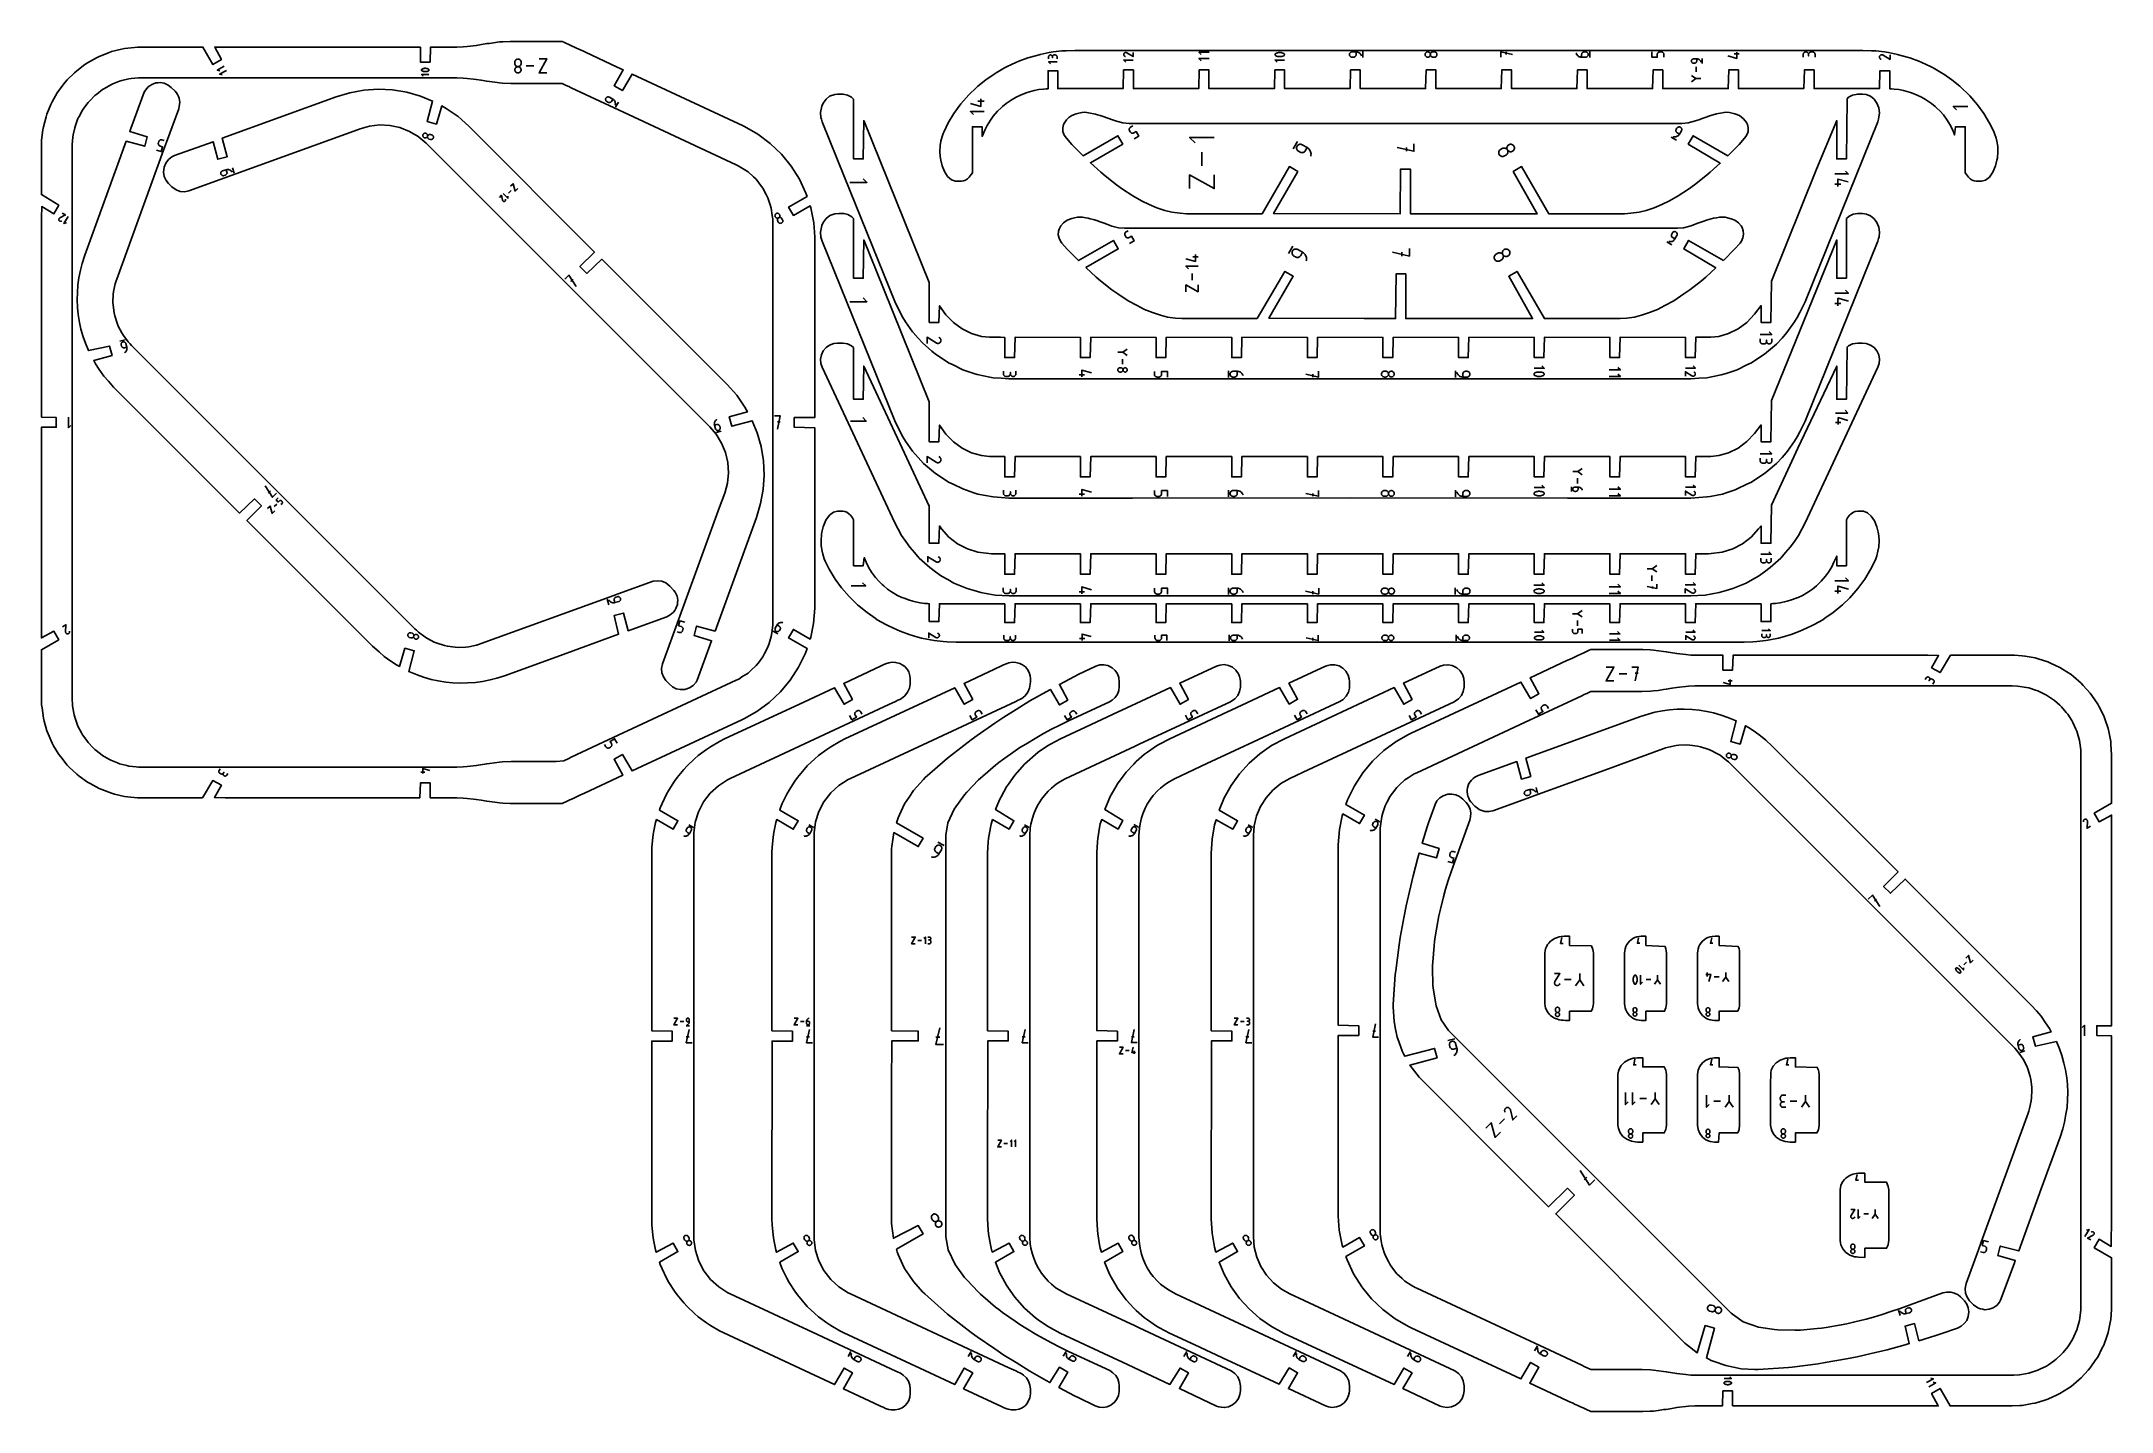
# Model space of a CAD drawing. Extents: x 8 to 595, y 8 to 396.
import ezdxf

# ---------------------------------------------------------------- set-up
doc = ezdxf.new("R2010")
doc.units = 0
doc.layers.add('Layer_1', color=7, linetype='CONTINUOUS')

msp = doc.modelspace()

# ---------------------------------------------------------------- linework, layer by layer
at = {"layer": 'Layer_1', "color": 5}
for points in [[(207.178385, 372.347263), (175.687497, 387.034587), (172.975652, 382.337534), (170.594085, 383.712535), (173.17282, 388.179036), (171.492691, 388.990658), (162.474403, 393.195956), (161.89172, 393.46768), (161.225761, 393.778212), (159.977076, 394.360479), (158.345948, 395.121093), (156.345278, 396.054017), (155.878609, 396.271628), (154.139401, 396.271628), (149.626491, 396.271628), (146.616669, 396.271628), (142.728952, 396.271628), (141.177767, 396.271628), (139.118762, 396.15174), (138.134554, 396.10898), (135.341419, 395.712606), (134.500171, 395.632109), (131.520218, 395.103884), (128.93858, 394.873517), (127.853343, 394.709052), (126.044701, 394.640468), (118.61953, 394.640468), (118.469529, 390.429847), (115.719534, 390.429847), (115.719534, 394.627969), (112.364142, 394.640468), (108.144362, 394.640468), (89.903603, 394.640468), (84.277235, 394.640468), (66.036479, 394.640468), (60.410111, 394.640468), (57.458945, 394.640468), (59.329483, 391.100601), (56.947908, 389.7256), (54.110312, 394.640468), (42.169352, 394.640468), (36.542995, 394.640468), (35.600588, 394.624717), (34.740586, 394.538205), (31.852024, 394.247615), (31.011249, 394.047241), (28.187196, 393.374247), (27.380612, 393.063601), (24.671455, 392.02018), (23.91347, 391.604794), (21.367585, 390.209608), (20.671721, 389.696898), (18.334504, 387.97481), (17.713203, 387.373927), (15.626356, 385.355692), (15.090688, 384.677361), (13.291465, 382.398984), (12.850987, 381.655304), (11.371493, 379.157444), (11.034065, 378.36169), (9.900717, 375.688929), (9.672371, 374.855301), (8.905365, 372.055318), (8.790148, 371.198685), (8.403196, 368.321458), (8.340218, 366.437724), (8.340218, 352.84884), (13.255097, 349.83803), (11.880096, 347.456456), (8.426042, 349.450659), (8.340218, 346.240328), (8.340218, 340.113333), (8.340218, 320.249546), (8.340218, 314.122558), (8.340218, 294.258778), (8.340218, 289.823596), (12.550857, 289.673595), (12.550857, 286.92359), (8.352728, 286.92359), (8.340204, 268.267999), (8.340204, 262.141015), (8.340204, 242.277231), (8.340204, 236.150236), (8.340204, 227.270181), (11.880082, 229.140725), (13.255083, 226.759165), (8.340204, 223.921548), (8.340204, 216.286452), (8.340204, 210.159457), (8.403182, 208.275723), (8.518399, 207.419097), (8.905351, 204.541863), (9.133693, 203.708235), (9.900703, 200.908256), (10.238127, 200.112502), (11.371479, 197.439734), (11.811975, 196.696068), (13.291451, 194.1982), (13.827119, 193.519861), (15.626342, 191.241488), (16.247644, 190.640623), (18.33449, 188.622378), (19.030334, 188.109661), (21.367571, 186.387587), (22.12556, 185.972195), (24.671441, 184.577019), (25.478046, 184.266356), (28.187182, 183.222945), (29.027978, 183.022571), (31.85201, 182.34957), (32.712015, 182.263054), (35.600574, 181.972461), (36.542981, 181.956727), (53.937094, 181.956727), (56.947894, 186.871588), (59.329468, 185.496584), (57.335272, 182.042554), (60.410097, 181.956727), (78.650853, 181.956727), (84.277221, 181.956727), (102.51798, 181.956727), (108.144348, 181.956727), (115.569519, 181.956727), (115.71952, 186.167345), (118.469515, 186.167345), (118.469515, 181.969215), (121.824918, 181.956727), (126.044687, 181.956727), (127.853329, 181.88815), (128.938566, 181.723668), (130.722954, 181.564463), (131.520204, 181.493321), (132.898295, 181.24904), (134.500167, 180.965079), (135.341404, 180.884593), (136.842594, 180.671557), (138.13454, 180.488212), (139.118748, 180.445452), (141.177753, 180.32556), (142.503178, 180.32556), (145.851416, 180.32556), (148.991978, 180.32556), (149.626477, 180.32556), (150.577841, 180.32556), (155.878595, 180.32556), (157.300917, 180.988807), (157.904263, 181.270144), (159.045524, 181.802323), (159.593694, 182.057949), (160.466329, 182.464857), (160.92785, 182.680069), (161.54156, 182.96625), (162.254514, 183.2987), (173.049154, 188.332328), (170.594071, 192.884657), (172.975638, 194.259657), (175.687483, 189.562616), (178.549449, 190.89716), (206.809305, 204.074951), (207.57527, 204.463194), (210.993726, 206.378773), (214.521087, 208.95676), (217.707817, 211.94536), (220.5064, 215.300019), (222.875094, 218.970576), (224.778612, 222.902291), (225.265421, 224.258387), (220.048081, 227.270619), (221.423082, 229.65219), (226.112155, 226.944948), (226.314688, 227.46901), (227.084096, 231.311318), (227.451818, 235.66311), (227.47998, 236.52138), (227.47998, 286.773599), (221.638202, 286.92359), (221.638202, 289.673595), (227.467481, 289.673595), (227.47998, 294.04569), (227.47998, 340.075808), (227.451821, 340.934082), (227.160413, 344.841819), (226.314702, 349.128188), (226.112169, 349.652243), (221.423096, 346.945005), (220.048095, 349.326573), (225.265435, 352.338805), (224.952864, 353.279395), (223.095263, 357.233498), (220.769656, 360.931515), (218.010776, 364.318309), (214.859856, 367.343364), (211.363945, 369.961596), (207.575285, 372.134001)], [(554.39327, 381.146928), (552.278025, 383.193868), (551.853083, 383.550925), (549.603518, 385.389638), (547.294326, 386.978686), (546.689577, 387.382522), (544.289238, 388.760849), (543.556229, 389.142593), (541.087649, 390.305695), (540.228336, 390.641818), (537.714501, 391.58747), (535.194856, 392.311483), (534.199109, 392.582963), (531.668934, 393.09604), (530.574865, 393.272217), (528.054634, 393.576693), (526.878882, 393.639272), (524.388109, 393.739309), (469.130382, 393.739309), (466.628468, 393.739309), (410.989445, 393.739309), (358.900279, 393.739309), (356.398344, 393.739309), (301.140628, 393.739309), (298.649847, 393.639272), (297.474099, 393.576693), (294.953883, 393.272217), (293.859806, 393.09604), (291.329621, 392.582963), (290.333881, 392.311483), (287.814225, 391.58747), (285.300405, 390.641818), (284.441088, 390.305695), (281.972504, 389.142593), (281.239495, 388.760846), (278.839171, 387.382518), (278.234404, 386.978686), (275.925223, 385.389638), (273.675661, 383.550925), (273.250709, 383.193868), (271.135464, 381.146928), (268.873068, 378.581348), (266.89735, 375.888038), (265.263686, 373.18885), (264.067935, 370.765041), (263.804407, 370.136991), (263.521973, 369.283597), (263.19566, 367.977878), (262.955147, 366.768129), (262.890229, 365.07252), (262.986283, 363.625825), (263.136425, 362.609391), (263.507375, 361.040736), (264.182637, 359.413302), (265.084196, 358.019657), (266.145757, 357.077186), (267.313, 356.67164), (268.933033, 356.623394), (269.635446, 356.767003), (270.159748, 356.951474), (270.75687, 357.375185), (271.212052, 357.798465), (271.774013, 358.516216), (272.103662, 359.06752), (272.103662, 372.095775), (274.853646, 372.095772), (274.853646, 369.370528), (275.655104, 371.133821), (276.280131, 372.408883), (277.198035, 373.956879), (278.021432, 375.082734), (279.23751, 376.507145), (280.225799, 377.463106), (280.644638, 377.835286), (281.71195, 378.707678), (282.831261, 379.477918), (283.368435, 379.815721), (284.546787, 380.492112), (285.763447, 381.065136), (286.401414, 381.334471), (287.656484, 381.806601), (288.93754, 382.174707), (289.648479, 382.348256), (290.947195, 382.611499), (292.260725, 382.770101), (293.008913, 382.829872), (293.53222, 382.857367), (293.53222, 387.945149), (296.282225, 387.945149), (296.282225, 382.895023), (314.810788, 382.882524), (314.960803, 388.185917), (317.710804, 388.185917), (317.710804, 382.895023), (336.23937, 382.882524), (336.389361, 388.185917), (339.139366, 388.185917), (339.139366, 382.895023), (357.667949, 382.882524), (357.81794, 388.185917), (360.567945, 388.185917), (360.567945, 382.895023), (379.096507, 382.882524), (379.246519, 388.185917), (381.996503, 388.185917), (381.996503, 382.895023), (400.525086, 382.882524), (400.675087, 388.185917), (403.425082, 388.185917), (403.425082, 382.895023), (419.043312, 382.882524), (421.953654, 382.882524), (422.103655, 388.185917), (424.85365, 388.185917), (424.85365, 382.895023), (443.382233, 382.882524), (443.532224, 388.185917), (446.282229, 388.185917), (446.282229, 382.895023), (464.810802, 382.882524), (464.960792, 388.185917), (467.710797, 388.185917), (467.710797, 382.895023), (486.23937, 382.882524), (486.389368, 388.185917), (489.139366, 388.185917), (489.139366, 382.895023), (507.667942, 382.882524), (507.817936, 388.185917), (510.567938, 388.185917), (510.567938, 382.895023), (529.096511, 382.882524), (529.246508, 387.945149), (531.99651, 387.945149), (531.99651, 382.857367), (532.51982, 382.829872), (533.268012, 382.770101), (534.581549, 382.611499), (535.880254, 382.348256), (536.591204, 382.174707), (537.872256, 381.806601), (539.127316, 381.334475), (539.765286, 381.065136), (540.981939, 380.492112), (542.160309, 379.815721), (542.697473, 379.477918), (543.81678, 378.707681), (544.884099, 377.835286), (545.302948, 377.463106), (546.291234, 376.507145), (547.212298, 375.451359), (548.33071, 373.956879), (549.070047, 372.73534), (549.873633, 371.133821), (550.396453, 369.769714), (550.67508, 372.095775), (553.425082, 372.095775), (553.425082, 359.06752), (553.754728, 358.516216), (554.316685, 357.798465), (554.771874, 357.375185), (555.368989, 356.951474), (555.893281, 356.767003), (556.50541, 356.627335), (557.995483, 356.623394), (559.149469, 356.90743), (560.275539, 357.783253), (561.253873, 359.193659), (562.021352, 361.040736), (562.392312, 362.609391), (562.503772, 363.160176), (562.63812, 365.072534), (562.604821, 366.453254), (562.332883, 367.977896), (562.150154, 368.819137), (561.724419, 370.137009), (561.460805, 370.765041), (560.316701, 373.100681), (558.631379, 375.888038), (556.853559, 378.318916), (554.698066, 380.826362)], [(174.712857, 375.555515), (205.211088, 361.333953), (205.791845, 361.047554), (207.643748, 359.884989), (208.543116, 359.312032), (210.057383, 357.924455), (210.843594, 357.204026), (212.093906, 355.574588), (212.74307, 354.728578), (213.691442, 352.90678), (214.183839, 351.960899), (214.801447, 350.002089), (215.122111, 348.985077), (215.390194, 346.948777), (215.529383, 345.891533), (215.546425, 345.110734), (215.546425, 282.305256), (215.546425, 231.486461), (215.532297, 230.839072), (215.2613, 228.669361), (215.122111, 227.612104), (214.5045, 225.653298), (214.183839, 224.636286), (213.235466, 222.814489), (212.74307, 221.868603), (211.492755, 220.239172), (210.843594, 219.393162), (209.329324, 218.005584), (208.543116, 217.285152), (206.8109, 216.181614), (205.911535, 215.60865), (205.211088, 215.263235), (167.519214, 197.687222), (158.411603, 193.440278), (157.745178, 193.129509), (156.312039, 192.461225), (154.160271, 192.259108), (151.54871, 192.259108), (148.542363, 192.259108), (145.172217, 192.259108), (141.479057, 192.259108), (138.94709, 192.131466), (138.134554, 192.09647), (135.341419, 191.700089), (134.500181, 191.619603), (131.520218, 191.091364), (128.93858, 190.861014), (127.853343, 190.696535), (126.044701, 190.627955), (112.364142, 190.627955), (108.144362, 190.627955), (89.903603, 190.627955), (84.277235, 190.627955), (66.036479, 190.627955), (60.410111, 190.627955), (42.169352, 190.627955), (36.542995, 190.627955), (35.86134, 190.639844), (35.197793, 190.709584), (33.151365, 190.924666), (32.503986, 191.086069), (30.507426, 191.583887), (29.888795, 191.833827), (27.98092, 192.604646), (27.403094, 192.938261), (25.621094, 193.967095), (25.095332, 194.377859), (23.473852, 195.644705), (23.01038, 196.124652), (21.580988, 197.604837), (21.188829, 198.144619), (19.97932, 199.80931), (19.666096, 200.398421), (18.70007, 202.215258), (18.471876, 202.842243), (17.768088, 204.775825), (17.629379, 205.428454), (17.201562, 207.441188), (17.155031, 208.106756), (17.011499, 210.159433), (17.011499, 230.065719), (17.011499, 236.205816), (17.011499, 256.112096), (17.011499, 262.252193), (17.011499, 282.158469), (17.011499, 288.298566), (17.011499, 308.204849), (17.011499, 314.344946), (17.011499, 334.251225), (17.011499, 340.391326), (17.011499, 360.297602), (17.011499, 366.437699), (17.058031, 367.103285), (17.201562, 369.155961), (17.340292, 369.808589), (17.768088, 371.821313), (17.996303, 372.448284), (18.70007, 374.381877), (19.013295, 374.970987), (19.97932, 376.787818), (20.371503, 377.327603), (21.580988, 378.992298), (22.044485, 379.472248), (23.473852, 380.952433), (23.999618, 381.363204), (25.621094, 382.630047), (26.198923, 382.963648), (27.98092, 383.992489), (28.599554, 384.242432), (30.507426, 385.013258), (31.154801, 385.174672), (33.151365, 385.672473), (33.814933, 385.74221), (35.86134, 385.957299), (36.542995, 385.969201), (54.783743, 385.969205), (60.410111, 385.969201), (78.650867, 385.969205), (84.277235, 385.969205), (102.517994, 385.969201), (108.144362, 385.969205), (121.824932, 385.969205), (126.044712, 385.969201), (127.853343, 385.900621), (128.93858, 385.736153), (130.722968, 385.576923), (131.520218, 385.505782), (132.898309, 385.261501), (134.500181, 384.977554), (135.341419, 384.89706), (136.842608, 384.684028), (138.134554, 384.50069), (138.94709, 384.465701), (141.297951, 384.338049), (144.632675, 384.338049), (147.640761, 384.338049), (148.150656, 384.338049), (150.438698, 384.338049), (151.071511, 384.338049), (152.978727, 384.338049), (153.658991, 384.338049), (155.214029, 384.338049), (155.878609, 384.338049), (156.999282, 383.815461), (157.745178, 383.467644), (158.411603, 383.156892)], [(175.63512, 229.655072), (185.500215, 233.245673), (186.501449, 233.750977), (186.9501, 234.127447), (187.423781, 234.547441), (187.759717, 235.027201), (188.11429, 235.55165), (188.3146, 236.10201), (188.527871, 236.698065), (188.586494, 237.328411), (188.63754, 237.911856), (188.537826, 238.537019), (188.436123, 239.113804), (188.184324, 239.694629), (187.936805, 240.22544), (187.548689, 240.725575), (186.408199, 241.94127), (185.275679, 242.819439), (184.133228, 243.300399), (182.90522, 243.469285), (181.675349, 243.31458), (171.712092, 239.736794), (169.499866, 238.931609), (132.953121, 225.629688), (132.428936, 225.451751), (131.615195, 225.228263), (129.456013, 224.749585), (128.616873, 224.660326), (126.40737, 224.563858), (125.564823, 224.611174), (123.372139, 224.89985), (122.548265, 225.082498), (120.43902, 225.747538), (119.655418, 226.06073), (117.693696, 227.08194), (116.970898, 227.517465), (115.216313, 228.863807), (114.573259, 229.410258), (114.173383, 229.793051), (95.190789, 248.775646), (33.828888, 310.137547), (33.446095, 310.537422), (32.899649, 311.180471), (31.553299, 312.935063), (31.117781, 313.657854), (30.096574, 315.619574), (29.783378, 316.403181), (29.11834, 318.512423), (28.935686, 319.336302), (28.647011, 321.528986), (28.599698, 322.371531), (28.696168, 324.581031), (28.785422, 325.420176), (29.264104, 327.579354), (29.48759, 328.393097), (29.665524, 328.917285), (35.745429, 345.621685), (42.967446, 365.46403), (43.772636, 367.676251), (47.242397, 377.209371), (47.414182, 377.889378), (47.508182, 378.422504), (47.513518, 379.033717), (47.466327, 379.573007), (47.334045, 380.169742), (47.148892, 380.678439), (46.885739, 381.230143), (46.575246, 381.673578), (46.194748, 382.151937), (45.142484, 383.207194), (44.262089, 383.900639), (43.725305, 384.150944), (43.150269, 384.400236), (42.566999, 384.503077), (41.94808, 384.60179), (41.358067, 384.550174), (40.734011, 384.492134), (40.143904, 384.280988), (39.587355, 384.078426), (39.068136, 383.727388), (38.582971, 383.387682), (38.167175, 382.918718), (37.786467, 382.465021), (37.500099, 381.907524), (33.691014, 371.599388), (33.364509, 370.702332), (38.319497, 369.219355), (37.607747, 366.563061), (32.368873, 367.966807), (20.624193, 335.698585), (19.906241, 333.348756), (19.374278, 331.460705), (18.973397, 329.243837), (18.677483, 327.304715), (18.530139, 325.056705), (18.474769, 323.095919), (18.582858, 320.845683), (18.768859, 318.892952), (19.130986, 316.669408), (19.555545, 314.754341), (20.16706, 312.586093), (20.823739, 310.73772), (21.676771, 308.652631), (27.65141, 309.931954), (28.363158, 307.275661), (23.167271, 305.883427), (23.639201, 304.92384), (24.726895, 303.291459), (26.027119, 301.451701), (27.307159, 299.965364), (28.807276, 298.284624), (45.243801, 281.846039), (64.4845, 262.60534), (68.72133, 266.630031), (70.665867, 264.685494), (66.543945, 260.563571), (102.174859, 224.914981), (104.001096, 223.271218), (105.48744, 221.99117), (107.327191, 220.690953), (108.959572, 219.60326), (109.771035, 219.158076), (111.311393, 224.327216), (113.967691, 223.615464), (112.404859, 217.782905), (114.773452, 216.787798), (116.621833, 216.131111), (118.790075, 215.519601), (120.705145, 215.095039), (122.928689, 214.732913), (124.88142, 214.546912), (127.131653, 214.438825), (129.092439, 214.494195), (131.340447, 214.641541), (133.279569, 214.937456), (135.496442, 215.338332), (137.384496, 215.870292), (139.541745, 216.519552), (154.401726, 221.926751), (171.861065, 228.28143), (170.59879, 233.571808), (173.255085, 234.283558), (174.589938, 229.301824)], [(91.840749, 380.574806), (59.572073, 368.829976), (60.975829, 363.591092), (58.319535, 362.879342), (56.984679, 367.861079), (46.074404, 363.917228), (45.310998, 363.54076), (44.336895, 362.785975), (43.58974, 361.806556), (43.119591, 360.668431), (42.937776, 359.232887), (43.149046, 358.014321), (43.666346, 356.891018), (44.331691, 356.056361), (45.32149, 355.066562), (46.488883, 354.209975), (47.657551, 353.783331), (48.896742, 353.673258), (50.122205, 353.887225), (94.474823, 370.023949), (96.834357, 370.882748), (98.621498, 371.533213), (101.260077, 372.261512), (104.154169, 372.595986), (107.064465, 372.456144), (109.913693, 371.845604), (112.626197, 370.780508), (115.129945, 369.289065), (117.358453, 367.410802), (195.714864, 289.056236), (197.745739, 287.025361), (199.520906, 284.941792), (201.047135, 282.460204), (202.150337, 279.763485), (202.801149, 276.923177), (202.982193, 274.014685), (202.688611, 271.115202), (201.928131, 268.30171), (200.485982, 264.33563), (184.33223, 219.953537), (184.066751, 218.630414), (184.148534, 217.390213), (184.548507, 216.213453), (185.239455, 215.180287), (186.160535, 214.227526), (187.099763, 213.420074), (188.196344, 212.857159), (189.400372, 212.595111), (190.630824, 212.651354), (192.003511, 213.092864), (193.018749, 213.799545), (193.818239, 214.743372), (194.103828, 215.314709), (198.21022, 226.460678), (193.255234, 227.943652), (193.966982, 230.59995), (199.205859, 229.196201), (210.920268, 261.381258), (212.119359, 265.347919), (212.842162, 269.342674), (213.10808, 273.39357), (212.913645, 277.448537), (212.261389, 281.455443), (211.159687, 285.362717), (209.75616, 288.793955), (203.917312, 287.22945), (203.205567, 289.88574), (208.386731, 291.274033), (207.670221, 292.679433), (205.32731, 295.994766), (202.624136, 299.023539), (167.090111, 334.557569), (162.853292, 330.532867), (160.908744, 332.477415), (165.030667, 336.599337), (129.437503, 372.210177), (126.374086, 374.948469), (123.059092, 377.291824), (121.798032, 377.984105), (120.261617, 372.82968), (117.60532, 373.541433), (119.169833, 379.380273), (115.742877, 380.78228), (111.835753, 381.884522), (107.828937, 382.537332), (103.77399, 382.73232), (99.723034, 382.466971), (95.728167, 381.744709)], [(255.295587, 313.752903), (256.709468, 312.15489), (257.957839, 310.823207), (260.649526, 308.496426), (261.64691, 307.659563), (263.5562, 306.414363), (265.373037, 305.229496), (266.662295, 304.595653), (269.37758, 303.260791), (269.949725, 303.061627), (272.532866, 302.162435), (273.416853, 301.880869), (277.040809, 301.171405), (278.009321, 300.988645), (280.282784, 300.811861), (282.412323, 300.667793), (317.48896, 300.665324), (379.100734, 300.705139), (440.712486, 300.665324), (475.628807, 300.682822), (477.918676, 300.812034), (480.192139, 300.988818), (484.273996, 301.759097), (485.66859, 302.162615), (488.823866, 303.260964), (491.539162, 304.595826), (492.828423, 305.229669), (494.645261, 306.414536), (496.554554, 307.659743), (499.396888, 310.044627), (499.943644, 310.503382), (501.491979, 312.155063), (502.905866, 313.753076), (505.015343, 316.776283), (505.788487, 318.003826), (506.572116, 319.438714), (508.069418, 322.510509), (528.65804, 373.489112), (528.872328, 374.218021), (529.096514, 376.003356), (528.886171, 377.463926), (528.357717, 378.780052), (527.55671, 379.882306), (526.535972, 380.707446), (525.365004, 381.199578), (524.331841, 381.330233), (522.932055, 381.330233), (521.496658, 381.075125), (520.367311, 380.467025), (519.911441, 380.025333), (519.76145, 362.954074), (517.011445, 362.954074), (517.011445, 373.815601), (511.303332, 360.064768), (498.482862, 328.317912), (498.332868, 316.626797), (495.582866, 316.626797), (495.582866, 321.417557), (493.702854, 318.949245), (491.519311, 316.67047), (489.05398, 314.8445), (486.375095, 313.512566), (483.553949, 312.70304), (481.284127, 312.489948), (480.740705, 312.43816), (478.172666, 312.432481), (477.0543, 312.432481), (476.904289, 306.682185), (474.154308, 306.682185), (474.154308, 312.419978), (455.625721, 312.432466), (455.475731, 306.676809), (452.725726, 306.676809), (452.725726, 312.419964), (434.197142, 312.432452), (434.047152, 306.675945), (431.297147, 306.675945), (431.297147, 312.41995), (412.768585, 312.432438), (412.618594, 306.682852), (409.868589, 306.682852), (409.868589, 312.419936), (391.340016, 312.432424), (391.190015, 306.689759), (388.44001, 306.689759), (388.44001, 312.419922), (369.911437, 312.43241), (369.761447, 306.689745), (367.011442, 306.689745), (367.011442, 312.419908), (348.482869, 312.432396), (348.332868, 306.68281), (345.582873, 306.68281), (345.582873, 312.419893), (327.0543, 312.432382), (326.904296, 306.675874), (324.154305, 306.675874), (324.154305, 312.419879), (305.625728, 312.432368), (305.475727, 306.67671), (302.725729, 306.67671), (302.725729, 312.419865), (284.197156, 312.432354), (284.047159, 306.682058), (281.297161, 306.682058), (281.297161, 312.419851), (280.028791, 312.432339), (277.537728, 312.434103), (276.917337, 312.489669), (274.653304, 312.701876), (271.852993, 313.502586), (269.204387, 314.809995), (266.772386, 316.590164), (264.617278, 318.799266), (262.793847, 321.383941), (262.618587, 316.626518), (259.868585, 316.626518), (259.868585, 327.946197), (241.340016, 373.827821), (241.190015, 362.953799), (238.440017, 362.953796), (238.440017, 379.879717), (237.834149, 380.467025), (236.704795, 381.075125), (235.477608, 381.324987), (234.748607, 381.330233), (233.869612, 381.330233), (233.15681, 381.240091), (231.665484, 380.70745), (230.644736, 379.882133), (229.843743, 378.779879), (229.478008, 377.874217), (229.108639, 376.110586), (229.202231, 374.719125), (229.329136, 374.217849), (229.543413, 373.488939), (235.877958, 357.80294), (250.117441, 322.542241), (251.629351, 319.438541), (252.412973, 318.003653), (253.186117, 316.77611), (255.16078, 313.938972)], [(491.253435, 369.348766), (491.693126, 370.216126), (491.877269, 370.735451), (491.93649, 371.759988), (491.701706, 372.770029), (491.421477, 373.28221), (490.625776, 374.322047), (489.409345, 375.256947), (488.087272, 375.791691), (487.352422, 375.956223), (486.635348, 376.116888), (485.84169, 376.201968), (485.07402, 376.133197), (484.078386, 375.962989), (483.406207, 375.84876), (482.904846, 375.706206), (482.021988, 375.50702), (480.955026, 375.164865), (480.324235, 374.931379), (478.880732, 374.468658), (478.201514, 374.150996), (477.000303, 373.746465), (474.896495, 373.165246), (473.13026, 373.000774), (317.654969, 373.000774), (316.506998, 373.000774), (314.774965, 373.159238), (312.899789, 373.639637), (311.478409, 374.137029), (310.755779, 374.468707), (310.188822, 374.653979), (309.47582, 374.870528), (308.303687, 375.291159), (307.596499, 375.5075), (306.973948, 375.645172), (306.471868, 375.786519), (305.46969, 375.980244), (304.546297, 376.13325), (303.797354, 376.201799), (303.197928, 376.138648), (302.292859, 375.958234), (301.549644, 375.791691), (300.2907, 375.287437), (299.437133, 374.704564), (298.734375, 374.020634), (298.182751, 373.220392), (297.935288, 372.770015), (297.700419, 371.759963), (297.75965, 370.735426), (298.113098, 369.743577), (298.742644, 368.82959), (300.283786, 367.090988), (303.465937, 363.856725), (313.33916, 369.557035), (314.71416, 367.175464), (305.564795, 361.893076), (308.459386, 359.195906), (309.690556, 358.156178), (312.943682, 355.587833), (314.63559, 354.424234), (317.54027, 352.481473), (320.060056, 351.114844), (322.152564, 350.028567), (324.397462, 349.11483), (326.666423, 348.36063), (328.657377, 347.846781), (330.959531, 347.57118), (332.730211, 347.40916), (354.200682, 347.40916), (361.922765, 360.784214), (364.30434, 359.409213), (357.425657, 347.494984), (393.293634, 347.40916), (393.443625, 360.079967), (396.19363, 360.079967), (396.19363, 347.421659), (405.229426, 347.40916), (432.087949, 347.40916), (425.332918, 359.409213), (427.714486, 360.784214), (435.43658, 347.40916), (456.90704, 347.40916), (458.677727, 347.57118), (460.979881, 347.846781), (462.970832, 348.36063), (465.239796, 349.11483), (467.484694, 350.028567), (469.577202, 351.114844), (472.096988, 352.481473), (475.001668, 354.424234), (476.693573, 355.587833), (479.946692, 358.156178), (481.177879, 359.195906), (484.008286, 361.756925), (474.923098, 367.175464), (476.298095, 369.557035), (486.171322, 363.856725), (489.353476, 367.090988), (490.894614, 368.82959)], [(235.271505, 347.52851), (234.335265, 347.52851), (233.15892, 347.438368), (231.737077, 346.934926), (230.690075, 346.115363), (229.861245, 344.999333), (229.480118, 344.072494), (229.10284, 342.257054), (229.211446, 340.823647), (229.545523, 339.687216), (250.119551, 288.740518), (251.631461, 285.636818), (252.415083, 284.20193), (253.188227, 282.974387), (255.16289, 280.137249), (256.711578, 278.353167), (258.25993, 276.701486), (258.806679, 276.242731), (261.64902, 273.85784), (263.55831, 272.61264), (265.375147, 271.427773), (266.664405, 270.79393), (269.37969, 269.459068), (272.534976, 268.360712), (273.616113, 268.016348), (278.011431, 267.186922), (280.284894, 267.010138), (282.414433, 266.86607), (317.49107, 266.863601), (379.102833, 266.903416), (440.714596, 266.863601), (475.630917, 266.881099), (477.920786, 267.010311), (480.194249, 267.187095), (481.162751, 267.369855), (484.589567, 268.016521), (485.6707, 268.360885), (488.253834, 269.260077), (488.825976, 269.459241), (491.541272, 270.794103), (492.830533, 271.427946), (494.647371, 272.612813), (496.556664, 273.85802), (497.554041, 274.694876), (499.945754, 276.701659), (501.494089, 278.35334), (502.642793, 279.651636), (503.04279, 280.137422), (505.017453, 282.97456), (505.790597, 284.202103), (506.574226, 285.636991), (508.071528, 288.708786), (522.325612, 324.00139), (528.66015, 339.687389), (528.874438, 340.416298), (529.001346, 340.917571), (529.102847, 342.257227), (528.88645, 343.674258), (528.36945, 344.954319), (527.59142, 346.035554), (526.597035, 346.858066), (525.447018, 347.364274), (524.333951, 347.52851), (523.454956, 347.52851), (522.934165, 347.52851), (521.671065, 347.308483), (520.515795, 346.744119), (519.76356, 346.078272), (519.76356, 329.152351), (517.013555, 329.152351), (517.013555, 340.013878), (498.484972, 294.516196), (498.334978, 282.825074), (495.584976, 282.825074), (495.584976, 287.615834), (493.704964, 285.147522), (491.521421, 282.868747), (489.05609, 281.042777), (486.377205, 279.710843), (483.556059, 278.901317), (481.286237, 278.688225), (480.742815, 278.636437), (478.174776, 278.630758), (477.05641, 278.630758), (476.906399, 272.880462), (474.156418, 272.880462), (474.156418, 278.618255), (455.627831, 278.630743), (455.477841, 272.875086), (452.727836, 272.875086), (452.727836, 278.618241), (434.199252, 278.630729), (434.049262, 272.874222), (431.299257, 272.874222), (431.299257, 278.618227), (412.770695, 278.630715), (412.620704, 272.881129), (409.870699, 272.881129), (409.870699, 278.618213), (391.342126, 278.630701), (391.192125, 272.888036), (388.44212, 272.888036), (388.44212, 278.618199), (369.913547, 278.630687), (369.763557, 272.888022), (367.013552, 272.888022), (367.013552, 278.618185), (348.484979, 278.630673), (348.334978, 272.881087), (345.584983, 272.881087), (345.584983, 278.61817), (327.05641, 278.630659), (326.906406, 272.874151), (324.156415, 272.874151), (324.156415, 278.618156), (305.627838, 278.630645), (305.477837, 272.874987), (302.727839, 272.874987), (302.727839, 278.618142), (284.199266, 278.630631), (284.049269, 272.880335), (281.299271, 272.880335), (281.299271, 278.618128), (280.030901, 278.630616), (277.539838, 278.63238), (276.919447, 278.687946), (274.655414, 278.900153), (271.855103, 279.700863), (269.206497, 281.008272), (266.774496, 282.788441), (264.619388, 284.997543), (262.795957, 287.582218), (262.620697, 282.824795), (259.870695, 282.824795), (259.870695, 294.144474), (246.900232, 326.263045), (241.342126, 340.026377), (241.192125, 329.152351), (238.442127, 329.152351), (238.442127, 346.078276), (237.956423, 346.548874), (236.862889, 347.189413), (235.656195, 347.487334)], [(484.889999, 334.171698), (488.07215, 337.405961), (489.613287, 339.144563), (489.971914, 339.663538), (490.426938, 340.577126), (490.629249, 341.631269), (490.526389, 342.627739), (490.173181, 343.535365), (489.900427, 344.033872), (489.120951, 344.878743), (488.115989, 345.579836), (487.104889, 345.987234), (486.06307, 346.273207), (485.353852, 346.431861), (484.558578, 346.516772), (483.809631, 346.448227), (482.886239, 346.295217), (482.109397, 346.163521), (481.381977, 345.960145), (480.759447, 345.822473), (480.052241, 345.606129), (479.304232, 345.367407), (478.167099, 344.968952), (477.60015, 344.78368), (476.877527, 344.452002), (475.718976, 344.061438), (473.615168, 343.480219), (471.848934, 343.315747), (470.700959, 343.315747), (315.225675, 343.315747), (313.493642, 343.474211), (311.618466, 343.95461), (310.154417, 344.465969), (309.475197, 344.783631), (308.031701, 345.246352), (307.400906, 345.479838), (306.333936, 345.821993), (305.451089, 346.021179), (304.949718, 346.163736), (304.277538, 346.277962), (303.281904, 346.44817), (302.514232, 346.516941), (301.915667, 346.453543), (301.003514, 346.271196), (300.268653, 346.106664), (298.995538, 345.596558), (297.953397, 344.878743), (297.174245, 344.033879), (296.65423, 343.085002), (296.524845, 342.530845), (296.452261, 341.495368), (296.662802, 340.531099), (297.102501, 339.663739), (297.461307, 339.144563), (299.002452, 337.405961), (302.184621, 334.171698), (312.057833, 339.872008), (313.432834, 337.490437), (304.283479, 332.208049), (307.178049, 329.510879), (308.40924, 328.471151), (311.662359, 325.902806), (313.354267, 324.739207), (316.258944, 322.796446), (318.77873, 321.429817), (320.871238, 320.34354), (323.116139, 319.429806), (325.3851, 318.675603), (327.376051, 318.161757), (329.678205, 317.886153), (331.448888, 317.724133), (352.746145, 317.724133), (360.641442, 331.099187), (363.023013, 329.724186), (356.144334, 317.809957), (383.126503, 317.724133), (392.012308, 317.724133), (392.162309, 330.39494), (394.912304, 330.39494), (394.912304, 317.736632), (430.806623, 317.724133), (424.051592, 329.724186), (426.433167, 331.099187), (434.155257, 317.724133), (455.625718, 317.724133), (457.396401, 317.886153), (459.698555, 318.161757), (461.689509, 318.675603), (463.95847, 319.429806), (466.203367, 320.34354), (468.295879, 321.429817), (470.815662, 322.796446), (473.720346, 324.739207), (475.412247, 325.902806), (478.665369, 328.471151), (479.896553, 329.510879), (482.72696, 332.071898), (473.641771, 337.490437), (475.016772, 339.872008)], [(229.10195, 306.219109), (229.210556, 304.97774), (229.54463, 303.993561), (241.542418, 278.264233), (250.127435, 259.853607), (251.088108, 258.065716), (252.048779, 256.277824), (253.205664, 254.610176), (254.362546, 252.942532), (255.70078, 251.416564), (257.039018, 249.890595), (258.541396, 248.525934), (260.043774, 247.161277), (261.690971, 245.975457), (263.338172, 244.789633), (265.109028, 243.797908), (266.879888, 242.80619), (268.751624, 242.021305), (270.623361, 241.23642), (272.571915, 240.668462), (274.520472, 240.100501), (276.520796, 239.756793), (278.521124, 239.413081), (280.547497, 239.298016), (282.573867, 239.18295), (379.101943, 239.18295), (475.630027, 239.18295), (477.65641, 239.298016), (479.682773, 239.413081), (481.683104, 239.756793), (483.683435, 240.100501), (485.631978, 240.668462), (487.580525, 241.23642), (489.452269, 242.021305), (491.324009, 242.80619), (493.094876, 243.797911), (494.865718, 244.789633), (496.512925, 245.975457), (498.160112, 247.161277), (499.662497, 248.525934), (501.164882, 249.890595), (502.503106, 251.416564), (503.841354, 252.942532), (504.99824, 254.610176), (506.155125, 256.277824), (507.115788, 258.065716), (508.076452, 259.853607), (516.661478, 278.264236), (528.65926, 303.993561), (528.993351, 304.97774), (529.101957, 306.219109), (528.88556, 307.446292), (528.358937, 308.57565), (527.55793, 309.530231), (526.537192, 310.244973), (525.366224, 310.671171), (524.333061, 310.784321), (523.661807, 310.784321), (522.933275, 310.784321), (521.497878, 310.56339), (520.368531, 310.03676), (519.912661, 309.654243), (519.76267, 294.886849), (517.012665, 294.886849), (517.012665, 304.274781), (506.004983, 281.00291), (498.484082, 264.874305), (498.334088, 254.075294), (495.584086, 254.075294), (495.584086, 258.998654), (494.866236, 258.119814), (492.758245, 255.819336), (490.282814, 253.919857), (487.515113, 252.479091), (484.539281, 251.540819), (481.445737, 251.133544), (480.664949, 251.116505), (477.05552, 251.116505), (476.905509, 245.274731), (474.155528, 245.274731), (474.155528, 251.104006), (455.626941, 251.116494), (455.476951, 245.27472), (452.726946, 245.27472), (452.726946, 251.103995), (434.198384, 251.116484), (434.048372, 245.27471), (431.298367, 245.27471), (431.298367, 251.103985), (412.769805, 251.116473), (412.619814, 245.274699), (409.869809, 245.274699), (409.869809, 251.103974), (391.341236, 251.116463), (391.191235, 245.274689), (388.44123, 245.274689), (388.44123, 251.103964), (379.101954, 251.116452), (369.912668, 251.116452), (369.762667, 245.274678), (367.012662, 245.274678), (367.012662, 251.103953), (348.484089, 251.116441), (348.334088, 245.274667), (345.584093, 245.274667), (345.584093, 251.103943), (327.05552, 251.116431), (326.905516, 245.274657), (324.155525, 245.274657), (324.155525, 251.103932), (305.626945, 251.11642), (305.476947, 245.274646), (302.726949, 245.274646), (302.726949, 251.103921), (284.198376, 251.11641), (284.048379, 245.274636), (281.298381, 245.274636), (281.298374, 251.103911), (277.538948, 251.116399), (276.758149, 251.133438), (273.664612, 251.540713), (270.688791, 252.478986), (267.92109, 253.919751), (265.445649, 255.81923), (263.33765, 258.119708), (262.769808, 259.011047), (262.619807, 254.075189), (259.869805, 254.075189), (259.869805, 264.552526), (252.198917, 281.00291), (241.341236, 304.287283), (241.191235, 294.886849), (238.441237, 294.886849), (238.441237, 309.528379), (237.835366, 310.03676), (236.706015, 310.56339), (235.478824, 310.779777), (234.542101, 310.784321), (233.870832, 310.784321), (232.837673, 310.671171), (231.666704, 310.244973), (230.645956, 309.530231), (229.844963, 308.57565), (229.318337, 307.446292)], [(235.271537, 263.182975), (233.919848, 263.182975), (232.717772, 262.89894), (231.591698, 262.023116), (230.613368, 260.61271), (229.845889, 258.765633), (229.474929, 257.196978), (229.363381, 256.646193), (229.22874, 254.733845), (229.261827, 253.353323), (229.534171, 251.828491), (229.717069, 250.987236), (230.142911, 249.669378), (230.406436, 249.041328), (231.55054, 246.705688), (233.235862, 243.918331), (235.013682, 241.487453), (237.169175, 238.980007), (239.589216, 236.612505), (240.014158, 236.255448), (242.263723, 234.416731), (244.572915, 232.827683), (245.177664, 232.423847), (247.578003, 231.04552), (248.311012, 230.663776), (250.779592, 229.500674), (251.638902, 229.164551), (254.152736, 228.218899), (256.672385, 227.494886), (257.668132, 227.223406), (260.198303, 226.710329), (261.292376, 226.534155), (263.812603, 226.229676), (264.988359, 226.167097), (267.479135, 226.06706), (322.736855, 226.067056), (325.23878, 226.06706), (377.327945, 226.06706), (432.966969, 226.06706), (435.468883, 226.06706), (490.72662, 226.06706), (493.217379, 226.167097), (494.393149, 226.229676), (496.913365, 226.534155), (498.007442, 226.710329), (500.537603, 227.223406), (501.533367, 227.494889), (504.053002, 228.218899), (506.566843, 229.164551), (507.42616, 229.500674), (509.89474, 230.663776), (510.627749, 231.04552), (513.028077, 232.423847), (513.632819, 232.827683), (515.942025, 234.416731), (518.191587, 236.255444), (518.616539, 236.612505), (520.731763, 238.659441), (522.994159, 241.225021), (524.969876, 243.918331), (526.603562, 246.617519), (527.799313, 249.041328), (528.062926, 249.66936), (528.345487, 250.52274), (528.671394, 251.828473), (528.911604, 253.038279), (528.976631, 254.733835), (528.880792, 256.180608), (528.730823, 257.196978), (528.359852, 258.765633), (527.68459, 260.393067), (526.783031, 261.786712), (525.721487, 262.729183), (524.554248, 263.134729), (523.039547, 263.182975), (522.231778, 263.039366), (521.7075, 262.854895), (521.110378, 262.431184), (520.655196, 262.007904), (520.093235, 261.290153), (519.763582, 260.738849), (519.763582, 247.710594), (517.013581, 247.710597), (517.013581, 250.435841), (516.212144, 248.672548), (515.587117, 247.397486), (514.669214, 245.84949), (513.845813, 244.723635), (512.629738, 243.299224), (511.641449, 242.34326), (511.22261, 241.971083), (510.155277, 241.098688), (509.035966, 240.328451), (508.498809, 239.990648), (507.320436, 239.314257), (506.10378, 238.741233), (505.465813, 238.471894), (504.210764, 237.999768), (502.929708, 237.631662), (502.218769, 237.458113), (500.920053, 237.19487), (499.606524, 237.036268), (498.858314, 236.976497), (498.335003, 236.949002), (498.335003, 231.86122), (495.585023, 231.86122), (495.585023, 236.911346), (477.056436, 236.923845), (476.906445, 231.620452), (474.15644, 231.620452), (474.15644, 236.911346), (455.627878, 236.923845), (455.477866, 231.620452), (452.727861, 231.620452), (452.727861, 236.911346), (434.199299, 236.923845), (434.049308, 231.620452), (431.299303, 231.620452), (431.299303, 236.911346), (412.77072, 236.923845), (412.620729, 231.620452), (409.870724, 231.620452), (409.870724, 236.911346), (391.342162, 236.923845), (391.192161, 231.620452), (388.442156, 231.620452), (388.442156, 236.911346), (385.381812, 236.923845), (369.913583, 236.923845), (369.763593, 231.620452), (367.013588, 231.620452), (367.013588, 236.911346), (348.485015, 236.923845), (348.33501, 231.620452), (345.585019, 231.620452), (345.585019, 236.911346), (327.056443, 236.923845), (326.906442, 231.620452), (324.156451, 231.620452), (324.156451, 236.911346), (305.627874, 236.923845), (305.477873, 231.620452), (302.727875, 231.620452), (302.727875, 236.911346), (284.199302, 236.923845), (284.049301, 231.620452), (281.2993, 231.620452), (281.2993, 236.911346), (262.77073, 236.923845), (262.620729, 231.86122), (259.870731, 231.86122), (259.870731, 236.949002), (259.347421, 236.976497), (258.599229, 237.036268), (257.285692, 237.19487), (255.986987, 237.458113), (255.276034, 237.631662), (253.994988, 237.999768), (252.739921, 238.471898), (252.101955, 238.741233), (250.885302, 239.314257), (249.706932, 239.990648), (249.169768, 240.328451), (248.050461, 241.098688), (246.983142, 241.971083), (246.564293, 242.343263), (245.576007, 243.299224), (244.654943, 244.35501), (243.536531, 245.84949), (242.797194, 247.071029), (241.993609, 248.672548), (241.470788, 250.036655), (241.192161, 247.710594), (238.442159, 247.710594), (238.442159, 260.738849), (238.112513, 261.290153), (237.550552, 262.007904), (237.095363, 262.431184), (236.498252, 262.854895), (235.97396, 263.039366), (235.361831, 263.179034)], [(382.705976, 43.015171), (385.201614, 39.994046), (388.352534, 36.968994), (391.848445, 34.350762), (395.637105, 32.178357), (396.403071, 31.790118), (424.662927, 18.612326), (427.524893, 17.277771), (430.236738, 21.974824), (432.618305, 20.599823), (430.03957, 16.133322), (440.737987, 11.116402), (441.32067, 10.844678), (442.284525, 10.395236), (442.746047, 10.180027), (443.618682, 9.773109), (444.166852, 9.517493), (445.308113, 8.985307), (445.911458, 8.703966), (447.333781, 8.04073), (452.634535, 8.04073), (453.585899, 8.04073), (454.220398, 8.04073), (456.926345, 8.04073), (460.582371, 8.04073), (462.034623, 8.04073), (464.093628, 8.160618), (465.077836, 8.203378), (466.369782, 8.38672), (467.870971, 8.599756), (468.712209, 8.680249), (470.314081, 8.964193), (471.692172, 9.208474), (472.489422, 9.279615), (474.27381, 9.438841), (474.977016, 9.545412), (476.776575, 9.657059), (481.387458, 9.67189), (484.59286, 9.67189), (484.742861, 13.882511), (487.492856, 13.882511), (487.492856, 9.684389), (495.068028, 9.67189), (500.694396, 9.67189), (518.935155, 9.67189), (524.561523, 9.67189), (542.802279, 9.67189), (545.753445, 9.67189), (543.882907, 13.211757), (546.264482, 14.586758), (549.102078, 9.67189), (566.669395, 9.67189), (568.844736, 9.781025), (569.492393, 9.813523), (572.355072, 10.296398), (573.207369, 10.440159), (575.980153, 11.300291), (576.805685, 11.556376), (579.439093, 12.778408), (580.223131, 13.142235), (582.67016, 14.704363), (583.398692, 15.169448), (585.615696, 17.043788), (586.275757, 17.60183), (588.22314, 19.754942), (588.802905, 20.395981), (590.445936, 22.789448), (590.935098, 23.502045), (592.244425, 26.093145), (592.634259, 26.864585), (593.586572, 29.607083), (593.870082, 30.423594), (594.448341, 33.268556), (594.620507, 34.115576), (594.814425, 37.012223), (594.872172, 37.874634), (594.872172, 43.879332), (594.872172, 51.636721), (589.957293, 54.474328), (591.332294, 56.855902), (594.786348, 54.861699), (594.872172, 63.346632), (594.872172, 69.513812), (594.872172, 89.50788), (594.872172, 95.67506), (594.872172, 114.488762), (590.661533, 114.638763), (590.661533, 117.388768), (594.859662, 117.388768), (594.872186, 121.836312), (594.872186, 141.830387), (594.872186, 147.99757), (594.872186, 167.991642), (594.872186, 174.158818), (594.872186, 177.042177), (591.332308, 175.171633), (589.957307, 177.553193), (594.872186, 180.39081), (594.872186, 194.152901), (594.67825, 197.049538), (594.620521, 197.911952), (594.042262, 200.756911), (593.870096, 201.603934), (592.917808, 204.346421), (592.634273, 205.162954), (591.324945, 207.754053), (590.935112, 208.525494), (589.292102, 210.918953), (588.802919, 211.63155), (586.855558, 213.784648), (586.275771, 214.425695), (584.058764, 216.300042), (583.398706, 216.858084), (580.951698, 218.420198), (580.223145, 218.885286), (577.589737, 220.107326), (576.805699, 220.471149), (574.032911, 221.331281), (573.207383, 221.587359), (570.344701, 222.07023), (569.492408, 222.214002), (567.317063, 222.323144), (566.669409, 222.355635), (561.043052, 222.355635), (549.275296, 222.355635), (546.264496, 217.440774), (543.882922, 218.815778), (545.877118, 222.269807), (542.802293, 222.355635), (537.175925, 222.355635), (518.935169, 222.355635), (513.308801, 222.355635), (495.068042, 222.355635), (490.848263, 222.355635), (487.642871, 222.355635), (487.49287, 218.145017), (484.742875, 218.145017), (484.742875, 222.343146), (477.167703, 222.355635), (475.675901, 222.412199), (474.273825, 222.588694), (471.692186, 222.81904), (468.712223, 223.347282), (467.870986, 223.427769), (465.07785, 223.82415), (464.093642, 223.86691), (462.034637, 223.986802), (460.582385, 223.986802), (456.926359, 223.986802), (453.585913, 223.986802), (449.073003, 223.986802), (447.333795, 223.986802), (446.867119, 223.769176), (445.308127, 223.042218), (443.618696, 222.254412), (442.28454, 221.632292), (441.320684, 221.182836), (440.738001, 220.911126), (431.719713, 216.705828), (430.163237, 215.980034), (432.618319, 211.427705), (430.236752, 210.052704), (427.524907, 214.749746), (396.403085, 200.23741), (395.63712, 199.849168), (392.218664, 197.933588), (388.691303, 195.355601), (385.504573, 192.367002), (382.70599, 189.012343), (380.337296, 185.341785), (378.433778, 181.41007), (377.946969, 180.053975), (383.164309, 177.041743), (381.789308, 174.660172), (377.100235, 177.367413), (376.897702, 176.843351), (376.128294, 173.001044), (375.760569, 168.649248), (375.73241, 167.790978), (375.73241, 121.760853), (375.73241, 117.538759), (381.574188, 117.388768), (381.574188, 114.638763), (375.744909, 114.638763), (375.73241, 64.23655), (375.760569, 63.378277), (376.051977, 59.47054), (376.897688, 55.18417), (377.100221, 54.660115), (381.789294, 57.367353), (383.164295, 54.985785), (377.946955, 51.97355), (378.259527, 51.032963), (380.117127, 47.078861), (382.44273, 43.380843)], [(226.825066, 30.511889), (203.520482, 41.378996), (202.828886, 41.720055), (200.254974, 43.358542), (197.946128, 45.45564), (196.036513, 47.921796), (194.584152, 50.682092), (193.633176, 53.652654), (193.212481, 56.74322), (193.185145, 57.602216), (193.185145, 132.394373), (193.185145, 171.226496), (193.201972, 171.997435), (193.599165, 175.022649), (194.524014, 178.001438), (195.95208, 180.774384), (197.839963, 183.257223), (200.130305, 185.374514), (202.753515, 187.06191), (203.520482, 187.449719), (248.405999, 208.380183), (250.319967, 209.272679), (250.96942, 209.575524), (251.520212, 209.832354), (252.011184, 210.13141), (252.510255, 210.43391), (252.979096, 210.887738), (253.752615, 211.868922), (254.252991, 212.986899), (254.453962, 214.159695), (254.459959, 214.914495), (254.469343, 215.768944), (254.382856, 216.469246), (254.071342, 217.613425), (253.59542, 218.428923), (252.955432, 219.129526), (252.231592, 219.647905), (251.51267, 219.982013), (250.34578, 220.311346), (249.366694, 220.351608), (248.390763, 220.20263), (247.473241, 219.878791), (246.874189, 219.599458), (246.304996, 219.334014), (235.682409, 214.380633), (238.137492, 209.828307), (235.755925, 208.453303), (233.04408, 213.150348), (223.125345, 208.525178), (201.922258, 198.638013), (200.454653, 197.866936), (197.889821, 196.429684), (196.779202, 195.659231), (194.41042, 193.917695), (193.394155, 193.026447), (191.257348, 191.007017), (190.348515, 190.006476), (188.476062, 187.739755), (187.686327, 186.64275), (186.106631, 184.163111), (185.446164, 182.983757), (184.183156, 180.328794), (183.660438, 179.08225), (183.454151, 178.461488), (188.677484, 175.445803), (187.302487, 173.064228), (182.628697, 175.762643), (182.355019, 174.994494), (181.777737, 172.11165), (181.548833, 170.779473), (181.330192, 167.847537), (181.253551, 166.498018), (181.25159, 115.939358), (187.093368, 115.789357), (187.093368, 113.039352), (181.264089, 113.039352), (181.25159, 97.17308), (181.25159, 62.637138), (181.330185, 60.981171), (181.548826, 58.049238), (181.77773, 56.717065), (182.355008, 53.834221), (182.542866, 53.189724), (187.30248, 55.764484), (188.677477, 53.382916), (183.454144, 50.36722), (183.660431, 49.746462), (184.183149, 48.499921), (185.446156, 45.844955), (186.106624, 44.665605), (187.68632, 42.185968), (188.476055, 41.088964), (190.348508, 38.822243), (191.257341, 37.821691), (193.394148, 35.802261), (194.410412, 34.911024), (196.779195, 33.169484), (197.889814, 32.399021), (200.454646, 30.961779), (201.645345, 30.321992), (233.044073, 15.678363), (235.755918, 20.375416), (238.137485, 19.000415), (235.55875, 14.533913), (244.295652, 10.431665), (246.257167, 9.516994), (246.821149, 9.253991), (247.473234, 8.949928), (248.390756, 8.626092), (249.113795, 8.515458), (250.212532, 8.511626), (251.267482, 8.738032), (252.175204, 9.14101), (252.955422, 9.699189), (253.595413, 10.399802), (254.071335, 11.215298), (254.363061, 12.115329), (254.469336, 13.059771), (254.459952, 13.914213), (254.480836, 14.453325), (254.354623, 15.568681), (253.966899, 16.635047), (253.340366, 17.594133), (252.510241, 18.394794), (252.01117, 18.697312), (251.520198, 18.996358), (251.045028, 19.217934), (250.372862, 19.531363)], [(222.546985, 41.088964), (224.419438, 38.822243), (225.328271, 37.821691), (227.465078, 35.802261), (228.481342, 34.911024), (230.850125, 33.169484), (231.960744, 32.399021), (234.525576, 30.961779), (235.716275, 30.321992), (257.196268, 20.303544), (267.115003, 15.678363), (269.826848, 20.375416), (272.208415, 19.000415), (269.62968, 14.533913), (280.328097, 9.516994), (280.91078, 9.24527), (281.544164, 8.949928), (282.215387, 8.711835), (283.184725, 8.515458), (284.283462, 8.511626), (285.338412, 8.738032), (286.246134, 9.14101), (287.026355, 9.699189), (287.558732, 10.28383), (288.052854, 11.065092), (288.381625, 11.958904), (288.540266, 13.059771), (288.530882, 13.914213), (288.551766, 14.453325), (288.425553, 15.568681), (288.037822, 16.635047), (287.411296, 17.594133), (286.581171, 18.394794), (286.0821, 18.697312), (285.591128, 18.996358), (285.057308, 19.245282), (284.390883, 19.556033), (282.476915, 20.448529), (237.591398, 41.378996), (236.890951, 41.724422), (234.25937, 43.400917), (231.958892, 45.508923), (230.059416, 47.984372), (228.618647, 50.752051), (227.680375, 53.727873), (227.273103, 56.82142), (227.256061, 57.602216), (227.256061, 96.434342), (227.256061, 171.226496), (227.273103, 172.007295), (227.680375, 175.100839), (228.618647, 178.07666), (230.059416, 180.844343), (231.958892, 183.319795), (234.25937, 185.427794), (236.890951, 187.104296), (237.591398, 187.449719), (260.895982, 198.316823), (284.390883, 209.272679), (285.057308, 209.583426), (285.591128, 209.832354), (286.0821, 210.13141), (286.581171, 210.43391), (287.050012, 210.887738), (287.823531, 211.868922), (288.323907, 212.986899), (288.524877, 214.159695), (288.530875, 214.914495), (288.540259, 215.768944), (288.453772, 216.469246), (288.197785, 217.447672), (287.752396, 218.28427), (287.1171, 219.03162), (286.302508, 219.647905), (285.583586, 219.982013), (284.416696, 220.311346), (283.43761, 220.351608), (282.461679, 220.20263), (281.920564, 220.010352), (280.910773, 219.583438), (280.328089, 219.311729), (278.366575, 218.397057), (269.753325, 214.380633), (272.208408, 209.828307), (269.826841, 208.453303), (267.114996, 213.150348), (235.993174, 198.638013), (234.525569, 197.866936), (231.960737, 196.429684), (230.850118, 195.659231), (228.481332, 193.917695), (227.465071, 193.026447), (225.328264, 191.007017), (224.419431, 190.006476), (222.546978, 187.739755), (221.757243, 186.64275), (220.177546, 184.163111), (219.517079, 182.983757), (218.254072, 180.328794), (217.731354, 179.08225), (217.525067, 178.461488), (222.7484, 175.445803), (221.373403, 173.064228), (216.699613, 175.762643), (216.425931, 174.994494), (215.848653, 172.11165), (215.619746, 170.779473), (215.401108, 167.847537), (215.324481, 166.498018), (215.32252, 131.655636), (215.32252, 115.939358), (221.164298, 115.789357), (221.164298, 113.039352), (215.335019, 113.039352), (215.32252, 62.637138), (215.401115, 60.981171), (215.619756, 58.049238), (215.84866, 56.717065), (216.425942, 53.834221), (216.613796, 53.189724), (221.37341, 55.764484), (222.748407, 53.382916), (217.525074, 50.36722), (217.731361, 49.746462), (218.254079, 48.499921), (219.517086, 45.844955), (220.177554, 44.665605), (221.75725, 42.185968)], [(255.414145, 44.891278), (257.967762, 42.007612), (258.597167, 41.365253), (265.10193, 35.679047), (265.926753, 35.015024), (271.795384, 30.483442), (273.461649, 29.256012), (278.510699, 25.780879), (281.030005, 24.073653), (284.498975, 21.908448), (288.424672, 19.487084), (292.995818, 16.860494), (294.06797, 16.26691), (296.74635, 20.606003), (299.127918, 19.231002), (296.626547, 14.8985), (301.052998, 12.535428), (302.115074, 12.009634), (306.900748, 9.678585), (307.986517, 9.317086), (309.12686, 9.22608), (310.254197, 9.410939), (311.301901, 9.859231), (312.384156, 10.67702), (313.068728, 11.588019), (313.514731, 12.6324), (313.698222, 13.748176), (313.723022, 15.355957), (313.624195, 16.256923), (313.292266, 17.317292), (312.722378, 18.272269), (311.945519, 19.069116), (311.00422, 19.663751), (299.333442, 25.106925), (296.839406, 26.321751), (294.523875, 27.501916), (292.236637, 28.714127), (290.329375, 29.811478), (287.225986, 31.675866), (285.582147, 32.701892), (284.215627, 33.627926), (280.660019, 36.146559), (279.570655, 36.949957), (278.669389, 37.676355), (275.031855, 40.755477), (274.383534, 41.330155), (273.852713, 41.852429), (270.50747, 45.345017), (269.913568, 46.044783), (267.2088, 49.764035), (265.211312, 53.872809), (264.543158, 57.54766), (264.542629, 170.80661), (264.542629, 171.3195), (265.163903, 174.858429), (266.981484, 178.735044), (269.913565, 182.828088), (270.507466, 183.527851), (273.85271, 187.020435), (274.383531, 187.542712), (275.031852, 188.117387), (278.669386, 191.196516), (279.570652, 191.922914), (280.660015, 192.726309), (284.215624, 195.244934), (285.582144, 196.170975), (287.225982, 197.196987), (290.329372, 199.061386), (292.23663, 200.158737), (294.523871, 201.370959), (296.839402, 202.55112), (299.333439, 203.765946), (310.966924, 209.190722), (311.727735, 209.652064), (312.553225, 210.40021), (313.182083, 211.321105), (313.579113, 212.364043), (313.722027, 213.471381), (313.723085, 214.747424), (313.586162, 216.013991), (313.182468, 217.081585), (312.53396, 218.022828), (311.678481, 218.781632), (310.466022, 219.409156), (309.344655, 219.637844), (308.201866, 219.591359), (307.105373, 219.272772), (302.115148, 216.86323), (301.053072, 216.337443), (296.750273, 214.060192), (299.127992, 209.641858), (296.746424, 208.266854), (294.204195, 212.670138), (292.995896, 212.012362), (288.424746, 209.38578), (284.499049, 206.964416), (281.030079, 204.799214), (278.510773, 203.091978), (273.461723, 199.616866), (271.795458, 198.389422), (265.926827, 193.85785), (265.102004, 193.19381), (258.681156, 187.585472), (258.222429, 187.131292), (255.414219, 183.98159), (254.162905, 182.111829), (252.918877, 180.252965), (251.451251, 177.147759), (251.041027, 176.279971), (250.617256, 174.850269), (258.159186, 170.495926), (256.784185, 168.114365), (249.87523, 172.103248), (249.286162, 168.196058), (249.21664, 167.560028), (249.235341, 166.213652), (249.235341, 115.961436), (256.763982, 115.811431), (256.763982, 113.061429), (249.24784, 113.061429), (249.235341, 100.411866), (249.235341, 62.659219), (249.21664, 61.312843), (249.75658, 57.140067), (256.784185, 60.758506), (258.159186, 58.376935), (250.617256, 54.022599), (250.834225, 53.290592), (251.041027, 52.592893), (252.341941, 49.840429), (252.918803, 48.619902), (254.175725, 46.741759)], [(297.014744, 30.252051), (313.442497, 22.590938), (314.460106, 22.11642), (328.092698, 15.759435), (330.940998, 20.392861), (333.322565, 19.017864), (330.74383, 14.551359), (341.247284, 9.62535), (341.900254, 9.403696), (342.644234, 9.255155), (343.472828, 9.18267), (344.700015, 9.399046), (345.82937, 9.925683), (346.783951, 10.726665), (347.498696, 11.747424), (347.924891, 12.918386), (348.038041, 13.951541), (348.038041, 14.73391), (348.038041, 15.351328), (347.817114, 16.786731), (347.290484, 17.916082), (346.489498, 18.870664), (345.468739, 19.585395), (319.396218, 31.748231), (318.215273, 32.298913), (307.622856, 37.238239), (298.705562, 41.396445), (296.90024, 42.402934), (295.867835, 43.060646), (294.497904, 44.167169), (293.595396, 44.994164), (292.421962, 46.307239), (291.676772, 47.27839), (290.73059, 48.763602), (290.165359, 49.849399), (289.471223, 51.46782), (289.103124, 52.635275), (288.679233, 54.344486), (288.519453, 55.558123), (288.376913, 57.313344), (288.370225, 156.385171), (288.370225, 171.243941), (288.519453, 173.305486), (288.679233, 174.519119), (289.103128, 176.228327), (289.471223, 177.395786), (290.165359, 179.014203), (290.73059, 180.1), (291.676772, 181.585212), (292.421962, 182.556363), (293.595396, 183.869441), (294.497904, 184.696437), (295.867835, 185.802956), (296.90024, 186.460668), (298.430766, 187.331644), (318.21527, 196.564682), (319.396218, 197.115382), (345.28195, 209.18609), (346.489498, 209.992952), (347.290484, 210.947523), (347.817114, 212.076871), (348.033497, 213.304079), (348.038048, 214.129695), (348.038048, 214.912054), (347.963188, 215.595624), (347.787135, 216.323726), (347.498704, 217.116185), (346.783958, 218.136944), (345.829377, 218.937929), (344.700022, 219.464556), (343.472835, 219.680929), (342.23147, 219.572344), (341.247291, 219.238256), (330.867489, 214.398067), (333.322572, 209.845742), (330.941005, 208.470738), (328.22916, 213.167804), (314.460113, 206.747178), (313.442504, 206.27266), (304.196883, 201.96136), (297.107338, 198.655447), (294.23645, 197.118719), (293.378865, 196.638169), (290.787423, 194.840413), (289.995387, 194.258104), (287.624107, 192.178561), (286.909637, 191.50334), (284.789022, 189.16871), (284.162941, 188.410799), (282.320231, 185.851124), (281.792034, 185.022019), (280.250949, 182.270208), (279.828646, 181.382481), (278.675048, 178.631464), (283.857308, 175.466282), (282.482311, 173.084711), (277.832354, 175.769364), (277.41638, 174.513037), (277.223357, 173.549118), (276.689248, 170.440708), (276.616142, 169.460374), (276.437333, 166.31148), (276.43667, 115.956803), (282.278448, 115.806802), (282.278448, 113.056807), (276.449169, 113.056807), (276.43667, 74.202149), (276.43667, 62.654587), (276.616135, 59.403235), (276.689241, 58.422901), (277.22335, 55.314488), (277.416373, 54.350572), (277.74652, 53.217894), (282.482304, 55.778895), (283.857301, 53.397327), (278.616569, 50.371588), (279.828639, 47.481128), (280.250942, 46.593401), (281.792031, 43.841583), (282.320224, 43.012485), (284.162934, 40.452803), (284.789015, 39.694896), (286.90963, 37.360276), (287.6241, 36.685049), (289.99538, 34.605498), (290.787416, 34.023192), (293.378858, 32.225444), (294.236443, 31.744883)], [(378.961401, 14.75271), (378.961401, 15.370128), (378.75208, 16.739699), (378.242094, 17.8743), (377.455826, 18.838254), (376.446861, 19.565855), (350.319578, 31.767031), (349.13863, 32.317713), (329.628922, 41.415245), (327.8236, 42.421734), (326.791195, 43.079446), (325.421264, 44.185969), (324.518756, 45.012964), (323.345322, 46.326039), (322.600132, 47.29719), (321.65395, 48.782402), (321.088719, 49.868199), (320.394583, 51.48662), (320.026484, 52.654075), (319.602593, 54.363286), (319.442813, 55.576923), (319.30027, 57.332144), (319.293585, 72.497235), (319.293585, 171.262741), (319.442813, 173.324286), (319.602593, 174.537919), (320.026488, 176.247138), (320.394583, 177.414586), (321.088719, 179.033003), (321.65395, 180.1188), (322.600132, 181.604012), (323.345322, 182.575163), (324.518756, 183.888241), (325.421264, 184.715237), (326.791195, 185.821756), (327.8236, 186.479468), (329.354126, 187.350444), (338.546216, 191.644163), (349.13863, 196.583482), (350.319578, 197.134182), (376.20531, 209.20489), (377.185158, 209.852311), (378.035172, 210.753397), (378.623002, 211.843749), (378.90859, 213.049123), (378.961401, 214.148495), (378.961401, 214.930854), (378.88633, 215.616322), (378.563774, 216.745624), (377.944974, 217.816315), (377.070141, 218.690378), (375.9989, 219.308258), (374.804243, 219.62779), (373.567594, 219.627085), (372.823614, 219.478537), (372.170644, 219.25689), (361.790842, 214.416701), (364.245925, 209.864376), (361.864358, 208.489372), (359.152513, 213.186438), (345.383466, 206.765812), (344.365857, 206.291295), (328.030691, 198.674082), (325.159803, 197.137353), (324.302218, 196.656803), (321.710776, 194.859048), (320.91874, 194.276739), (318.54746, 192.197195), (317.83299, 191.521975), (315.712375, 189.187344), (315.086294, 188.429433), (313.243584, 185.869759), (312.715387, 185.040653), (311.174302, 182.288842), (310.751995, 181.401115), (309.598401, 178.650098), (314.780661, 175.484916), (313.405664, 173.103345), (308.755707, 175.787998), (308.339733, 174.531671), (308.14671, 173.567752), (307.612601, 170.459343), (307.539495, 169.479008), (307.360686, 166.330114), (307.36003, 154.68026), (307.36003, 115.975603), (313.201808, 115.825602), (313.201808, 113.075607), (307.372529, 113.075607), (307.36003, 62.673387), (307.539495, 59.422035), (307.612601, 58.441701), (308.14671, 55.333288), (308.339733, 54.369372), (308.66988, 53.236694), (313.405664, 55.797695), (314.780661, 53.416127), (309.539929, 50.390388), (310.751999, 47.499928), (311.174302, 46.612201), (312.715387, 43.860383), (313.243584, 43.031285), (315.086294, 40.471603), (315.712375, 39.713696), (317.83299, 37.379076), (318.54746, 36.703849), (320.91874, 34.624298), (321.710776, 34.041992), (324.302218, 32.244244), (325.159803, 31.763683), (327.938104, 30.270851), (335.120236, 26.921046), (344.365857, 22.609738), (345.383466, 22.13522), (359.016108, 15.778214), (361.864358, 20.411661), (364.245925, 19.03666), (361.66719, 14.570159), (372.170644, 9.64415), (372.995756, 9.364058), (373.994925, 9.236571), (375.226698, 9.347905), (376.387672, 9.774251), (377.39875, 10.486555), (378.191019, 11.436271), (378.710488, 12.55868), (378.886541, 13.286785), (378.961401, 13.970341)], [(405.424157, 9.343993), (406.647142, 9.19008), (407.868173, 9.355628), (409.005193, 9.829327), (410.144087, 10.713692), (410.856409, 11.724986), (411.284868, 12.885343), (411.404421, 13.945309), (411.404421, 15.345096), (411.183494, 16.780499), (410.656864, 17.90985), (409.855878, 18.864432), (408.835119, 19.579167), (366.071296, 39.525282), (362.071942, 41.390213), (359.6912, 42.740985), (357.408259, 44.550911), (355.449252, 46.707682), (353.866261, 49.154108), (352.701367, 51.82527), (351.98556, 54.650304), (351.737899, 57.554222), (351.736594, 60.485527), (351.736594, 171.237709), (351.954667, 173.966258), (352.630208, 176.800214), (353.756995, 179.487163), (355.305199, 181.955747), (357.2338, 184.14038), (359.491634, 185.98303), (362.018817, 187.434742), (363.795579, 188.264687), (365.843013, 189.219416), (408.64832, 209.179872), (409.852513, 209.98387), (410.653149, 210.936158), (411.180414, 212.062962), (411.398491, 213.287715), (411.404417, 214.521576), (411.31175, 215.751949), (410.935653, 216.925478), (410.270833, 217.962539), (409.362151, 218.793602), (408.075363, 219.455449), (406.858029, 219.673674), (405.62554, 219.571784), (404.61366, 219.232035), (394.233859, 214.391846), (396.688942, 209.83952), (394.307374, 208.464516), (391.595529, 213.161562), (360.553918, 198.686628), (356.90118, 196.72966), (353.565362, 194.416045), (350.512914, 191.739657), (347.783105, 188.734876), (345.41101, 185.440352), (343.427171, 181.898473), (341.993359, 178.479775), (347.228324, 175.457372), (345.853323, 173.075798), (341.208012, 175.757773), (340.720893, 174.257346), (340.033287, 170.256362), (339.803054, 166.203263), (339.80305, 115.950571), (345.644828, 115.80057), (345.644828, 113.050575), (339.815549, 113.050575), (339.80305, 62.648358), (340.032948, 58.599309), (340.720001, 54.598252), (341.122188, 53.217028), (345.853326, 55.775348), (347.228327, 53.393777), (341.993363, 50.371371), (343.42522, 46.956775), (345.408572, 43.414621), (347.780213, 40.119769), (350.509615, 37.114614), (353.561704, 34.437785), (356.897218, 32.123704), (360.473284, 30.202127), (391.595533, 15.689577), (394.307378, 20.386633), (396.688945, 19.011632), (394.11021, 14.545127), (404.613664, 9.619121)], [(435.693176, 25.402388), (398.001302, 42.978405), (397.531384, 43.210144), (396.40149, 43.896787), (394.669274, 45.000326), (393.883066, 45.720754), (392.368796, 47.108332), (391.719635, 47.954339), (390.469317, 49.58378), (389.976924, 50.529659), (389.028551, 52.351459), (388.707887, 53.368468), (388.090279, 55.327281), (387.95109, 56.384528), (387.683007, 58.420825), (387.665965, 59.201624), (387.665965, 110.020419), (387.665965, 172.825897), (387.677398, 173.349726), (387.822196, 174.663954), (388.090279, 176.700254), (388.410943, 177.717267), (389.028551, 179.676072), (389.520948, 180.621943), (390.46932, 182.443755), (391.118484, 183.289751), (392.368796, 184.919196), (393.155007, 185.639629), (394.669274, 187.027206), (395.568642, 187.600159), (397.300855, 188.703708), (398.001302, 189.049123), (428.499533, 203.270693), (444.800787, 210.87208), (445.467212, 211.182849), (446.213108, 211.530652), (447.333781, 212.05325), (447.998361, 212.05325), (449.553399, 212.05325), (450.233663, 212.05325), (452.140879, 212.05325), (452.773692, 212.05325), (455.061734, 212.05325), (455.571629, 212.05325), (458.277074, 212.05325), (461.744061, 212.05325), (464.2653, 212.180892), (465.077836, 212.215888), (466.369782, 212.399234), (467.870971, 212.612269), (468.712209, 212.692755), (470.314081, 212.976696), (471.692172, 213.220994), (472.489422, 213.292135), (474.27381, 213.451344), (474.977016, 213.557925), (476.776575, 213.669569), (481.387458, 213.684385), (495.068028, 213.684385), (500.694396, 213.684385), (518.935155, 213.684385), (524.561523, 213.684385), (542.802279, 213.684385), (548.428647, 213.684385), (566.669395, 213.684385), (568.211098, 213.603578), (570.737427, 213.220073), (571.394515, 213.104211), (573.351479, 212.468353), (573.986045, 212.262165), (575.835479, 211.360151), (576.435162, 211.067663), (578.141044, 209.917022), (578.694199, 209.543921), (580.223368, 208.167043), (580.719204, 207.720603), (582.041842, 206.144321), (582.470735, 205.633221), (583.561129, 203.888191), (583.914704, 203.322378), (584.751623, 201.442563), (585.023011, 200.833037), (585.590204, 198.855079), (585.774107, 198.213711), (586.060481, 196.176046), (586.153326, 195.515339), (586.189242, 194.486484), (586.200883, 188.012782), (586.200883, 168.106506), (586.200883, 161.966409), (586.200883, 142.06013), (586.200883, 135.920033), (586.200883, 116.013757), (586.200883, 109.87366), (586.200883, 89.967377), (586.200883, 83.82728), (586.200883, 63.920997), (586.200883, 57.7809), (586.200883, 37.874624), (586.164988, 36.845779), (585.866965, 34.474506), (585.7741, 33.813792), (585.206907, 31.835827), (585.023004, 31.194463), (584.18606, 29.314665), (583.914697, 28.705139), (582.824278, 26.960121), (582.470728, 26.394297), (581.148069, 24.818015), (580.719197, 24.306904), (579.190029, 22.93004), (578.694192, 22.483589), (576.98829, 21.332948), (576.435155, 20.959847), (574.585721, 20.057823), (573.986038, 19.765338), (572.029053, 19.129467), (571.394508, 18.923289), (569.36806, 18.565982), (568.710994, 18.450126), (567.169292, 18.369319), (561.043031, 18.343118), (542.802272, 18.343121), (537.175904, 18.343118), (518.935148, 18.343118), (513.30878, 18.343121), (495.068021, 18.343118), (490.848241, 18.343118), (477.167671, 18.343118), (475.67588, 18.399689), (474.273803, 18.576174), (471.692165, 18.806541), (468.712202, 19.334766), (467.870964, 19.415262), (465.077829, 19.811633), (464.265293, 19.846622), (461.914432, 19.974274), (458.277067, 19.974274), (455.061727, 19.974274), (452.140872, 19.974274), (449.553391, 19.974274), (447.333774, 19.974274), (445.467205, 20.844679), (444.80078, 21.155427)], [(461.375157, 204.999729), (428.914356, 193.186357), (430.31811, 187.947476), (427.661818, 187.235723), (426.326962, 192.21746), (425.281783, 191.864209), (415.416685, 188.273611), (414.416142, 187.768764), (413.962445, 187.388056), (413.493488, 186.972252), (413.153773, 186.487097), (412.802735, 185.967878), (412.600172, 185.411329), (412.389029, 184.821219), (412.330992, 184.197161), (412.279373, 183.607151), (412.378093, 182.988224), (412.480937, 182.404952), (412.730224, 181.829916), (412.980526, 181.293139), (413.364774, 180.79799), (414.508701, 179.578015), (415.20748, 178.97988), (415.650927, 178.669375), (416.202624, 178.406228), (416.711316, 178.22108), (417.308059, 178.088786), (417.847343, 178.041605), (418.45856, 178.046938), (418.991677, 178.140947), (419.586021, 178.283638), (429.20481, 181.782488), (431.417034, 182.587675), (451.259375, 189.809694), (467.963781, 195.889594), (468.487964, 196.067533), (469.301707, 196.291019), (471.460887, 196.769699), (472.300027, 196.858958), (474.509532, 196.955423), (475.35208, 196.908107), (477.544764, 196.619432), (478.368637, 196.436783), (480.477882, 195.771743), (481.261485, 195.458552), (483.223204, 194.437344), (483.946005, 194.001817), (485.700587, 192.655477), (486.343643, 192.109024), (486.743517, 191.726233), (548.10542, 130.364329), (567.088014, 111.381735), (567.4708, 110.981867), (568.017254, 110.33881), (569.363596, 108.584226), (569.799121, 107.861427), (570.820331, 105.899705), (571.133525, 105.116101), (571.798563, 103.006858), (571.981209, 102.182987), (572.269884, 99.990303), (572.317205, 99.14775), (572.220734, 96.938251), (572.131483, 96.099103), (571.652798, 93.939928), (571.429312, 93.126185), (571.251378, 92.601997), (557.949449, 56.05526), (557.144274, 53.843023), (553.674498, 44.309918), (553.391156, 42.88553), (553.499772, 41.644149), (553.925958, 40.473196), (554.640716, 39.452425), (555.774511, 38.312195), (556.655621, 37.618308), (557.186427, 37.370795), (557.767245, 37.119003), (558.344037, 37.017292), (558.969195, 36.917574), (559.552644, 36.968624), (560.183001, 37.027237), (560.779045, 37.240519), (561.32941, 37.440823), (561.853862, 37.795394), (562.33362, 38.131332), (562.753617, 38.605011), (563.130076, 39.053672), (563.419323, 39.616792), (567.225981, 49.920001), (567.552486, 50.817056), (562.597497, 52.300033), (563.309247, 54.956328), (568.548137, 53.552567), (574.954307, 71.153389), (580.292802, 85.820804), (581.010768, 88.170617), (581.542731, 90.058669), (581.943598, 92.275552), (582.239512, 94.214674), (582.386855, 96.462684), (582.442241, 98.423455), (582.334144, 100.673698), (582.148143, 102.62643), (581.786019, 104.849971), (581.361457, 106.76504), (580.749942, 108.933288), (580.093266, 110.781659), (579.240234, 112.866747), (573.265592, 111.587428), (572.553837, 114.243727), (577.749736, 115.635959), (577.277798, 116.595554), (576.190112, 118.227928), (574.889888, 120.067685), (573.609838, 121.554027), (572.109724, 123.23477), (536.432402, 158.913942), (532.195575, 154.889248), (530.251028, 156.833795), (534.37295, 160.955718), (515.035019, 180.311325), (498.742041, 196.604303), (496.915804, 198.248061), (495.429462, 199.528112), (493.589709, 200.828331), (491.957331, 201.916022), (491.145868, 202.361205), (489.605509, 197.192065), (486.949212, 197.903818), (488.512041, 203.736379), (486.143448, 204.731486), (484.29507, 205.38817), (482.126825, 205.999683), (480.211758, 206.424247), (477.988214, 206.786369), (476.03548, 206.972372), (473.785247, 207.080459), (471.824463, 207.025086), (469.576456, 206.87774), (467.637334, 206.581826), (465.420458, 206.180952), (463.532404, 205.648992)], [(489.94687, 20.203385), (493.791609, 19.970006), (494.690882, 19.960846), (503.311197, 20.539656), (504.363972, 20.653356), (511.718033, 21.598792), (513.764187, 21.909092), (519.791692, 23.022023), (522.780302, 23.59625), (526.764265, 24.518151), (531.252315, 25.581875), (536.341882, 26.956884), (537.519735, 27.295283), (536.345435, 32.257385), (539.001729, 32.969135), (540.296535, 28.136857), (545.097452, 29.595887), (546.220246, 29.975096), (551.252529, 31.710777), (552.275989, 32.222821), (553.146685, 32.964805), (553.813117, 33.892662), (554.236963, 34.950479), (554.423979, 36.294028), (554.263874, 37.422265), (553.840759, 38.476133), (553.181531, 39.394855), (552.062097, 40.549362), (551.368372, 41.106497), (550.383004, 41.626329), (549.302557, 41.902285), (548.186725, 41.918669), (547.0973, 41.674226), (534.992152, 37.269368), (532.369591, 36.36483), (529.897761, 35.562005), (527.423274, 34.801843), (525.298695, 34.229153), (521.785945, 33.353046), (519.898066, 32.916187), (518.276985, 32.604717), (513.981849, 31.871464), (512.643464, 31.669256), (511.492529, 31.545608), (506.743139, 31.150748), (505.878348, 31.09868), (505.133697, 31.092631), (500.29862, 31.19682), (499.383859, 31.271677), (494.841391, 31.989025), (490.523612, 33.48193), (487.452641, 35.607989), (487.085566, 35.974316), (407.003436, 116.056445), (404.940332, 118.998162), (403.484383, 123.02456), (402.663458, 127.992073), (402.588603, 128.906832), (402.48441, 133.741914), (402.490461, 134.486557), (402.542529, 135.351353), (402.937389, 140.100743), (403.061039, 141.251675), (403.263247, 142.59006), (403.996493, 146.885204), (404.307973, 148.506275), (404.744825, 150.394162), (405.620938, 153.906904), (406.193632, 156.031485), (406.953786, 158.505975), (407.756613, 160.977803), (408.661149, 163.600367), (413.051372, 175.662377), (413.266651, 176.542823), (413.317404, 177.652768), (413.108514, 178.745067), (412.651042, 179.759549), (411.969897, 180.640275), (411.071148, 181.54052), (410.078807, 182.339222), (409.038447, 182.808667), (407.914339, 183.015647), (406.772843, 182.947292), (405.471806, 182.533679), (404.517168, 181.902455), (403.741985, 181.061496), (403.191906, 180.060903), (401.366996, 174.82857), (400.987783, 173.705781), (399.555504, 169.052983), (404.361026, 167.610063), (403.649276, 164.953768), (398.738071, 166.269718), (398.348777, 164.950219), (396.973778, 159.860636), (395.910054, 155.372586), (394.988148, 151.388628), (394.413916, 148.400024), (393.300985, 142.372519), (392.990693, 140.326357), (392.045249, 132.972304), (391.931546, 131.919531), (391.357019, 123.413607), (391.353814, 122.768074), (391.595283, 118.555196), (392.028074, 116.371016), (392.467348, 114.154185), (392.922483, 112.883244), (393.948888, 110.017069), (394.296003, 109.377492), (394.66019, 108.706465), (403.072117, 110.960437), (403.783872, 108.304137), (396.07793, 106.239342), (398.645325, 102.771027), (399.790038, 101.622293), (426.485198, 74.927133), (435.323723, 66.088608), (440.753336, 71.306102), (442.697883, 69.361555), (437.383168, 64.04684), (473.013967, 28.39814), (473.952773, 27.432888), (474.451671, 27.032308), (477.482889, 24.712785), (479.695811, 32.391974), (482.352108, 31.680222), (480.098139, 23.268291), (481.408745, 22.556988), (482.312385, 22.233387), (485.545861, 21.075448), (487.739937, 20.640693)], [(448.07295, 136.0187), (448.07295, 137.970295), (447.996302, 138.474495), (447.919933, 138.976886), (447.505507, 139.999444), (441.308101, 140.149442), (441.308101, 142.74372), (439.805127, 142.74372), (438.894008, 142.639841), (438.378539, 142.581068), (437.56333, 142.288637), (437.049192, 142.104201), (436.375072, 141.656237), (435.907638, 141.345616), (435.406598, 140.780113), (435.031722, 140.357006), (434.72391, 139.713486), (434.481047, 139.205747), (434.397058, 138.653159), (434.293267, 137.970295), (434.293267, 124.970275), (434.293267, 123.650018), (434.397742, 122.962659), (434.48105, 122.414566), (434.791594, 121.765324), (435.031719, 121.263307), (435.538265, 120.691592), (435.907638, 120.274697), (436.590919, 119.820644), (437.049192, 119.516112), (437.877789, 119.218876), (438.378539, 119.039245), (438.88819, 118.981135), (439.493941, 118.912072), (440.110505, 118.876593), (441.308101, 118.876593), (441.308101, 121.470871), (447.433763, 121.470871), (447.781672, 122.198246), (447.996302, 123.145818), (448.07295, 123.650018)], [(460.384658, 142.581068), (459.809027, 142.342636), (459.233396, 142.104204), (458.739095, 141.724908), (458.244793, 141.345616), (457.8655, 140.851311), (457.486204, 140.357009), (457.247769, 139.781378), (457.009333, 139.205747), (456.928008, 138.588023), (456.846685, 137.970295), (456.846685, 136.538267), (456.846685, 123.650022), (456.928008, 123.032294), (457.00933, 122.414566), (457.247769, 121.838938), (457.486204, 121.263307), (457.8655, 120.769006), (458.244793, 120.274697), (458.739095, 119.895405), (459.233396, 119.516112), (459.809027, 119.27768), (460.384658, 119.039245), (461.002376, 118.957919), (461.620097, 118.876593), (462.938466, 118.876593), (462.938466, 121.470871), (468.226707, 121.470871), (468.617599, 122.414566), (468.698918, 123.032294), (468.78024, 123.650022), (468.78024, 125.082049), (468.78024, 137.970295), (468.698918, 138.588023), (468.617599, 139.205747), (468.379163, 139.781378), (462.938466, 140.149442), (462.938466, 142.74372), (461.620097, 142.74372), (461.002379, 142.662394)], [(483.645766, 142.74372), (482.566068, 142.74372), (481.709676, 142.662394), (481.091958, 142.581068), (480.516327, 142.342636), (479.940696, 142.104204), (479.446395, 141.724908), (478.952093, 141.345616), (478.5728, 140.851311), (478.193504, 140.357009), (477.955069, 139.781378), (477.71663, 139.205747), (477.635308, 138.588023), (477.553985, 137.970295), (477.553985, 125.082049), (477.553985, 123.650022), (477.635308, 123.032294), (477.71663, 122.414566), (477.955069, 121.838938), (478.193504, 121.263307), (478.5728, 120.769006), (478.952093, 120.274697), (479.446395, 119.895405), (479.940696, 119.516112), (480.516327, 119.27768), (481.091958, 119.039245), (481.709679, 118.957919), (482.327397, 118.876593), (483.645766, 118.876596), (483.645766, 121.470871), (488.934007, 121.470871), (489.324899, 122.414566), (489.406218, 123.032294), (489.48754, 123.650022), (489.48754, 136.538267), (489.48754, 137.970295), (489.406218, 138.588023), (489.324899, 139.205751), (489.086467, 139.781378), (483.645766, 140.149445)], [(455.144441, 104.466348), (455.000557, 103.519835), (455.000557, 92.113686), (455.000557, 89.199562), (455.144441, 88.253048), (455.615664, 87.070731), (456.433755, 86.028746), (457.546974, 85.204886), (458.878957, 84.663006), (459.894971, 84.496537), (460.51242, 84.426136), (462.015402, 84.426133), (462.015402, 87.020411), (468.141077, 87.020411), (468.592439, 87.964106), (468.68167, 88.551117), (468.78024, 89.199562), (468.78024, 99.503336), (468.78024, 103.519835), (468.68167, 104.168275), (468.592439, 104.755287), (468.141077, 105.698982), (462.015402, 105.698982), (462.015402, 108.29326), (461.168202, 108.29326), (460.51242, 108.29326), (459.894971, 108.22286), (459.295439, 108.154505), (457.9882, 107.736859), (456.841348, 107.045601), (455.929467, 106.1215), (455.315178, 105.020421)], [(489.48755, 96.359698), (489.48755, 103.519835), (489.324902, 104.755291), (488.996131, 105.548984), (483.645769, 105.698982), (483.645769, 108.29326), (482.327407, 108.29326), (481.097369, 108.131324), (479.955862, 107.660024), (478.965103, 106.90515), (478.203505, 105.91957), (477.722902, 104.770453), (477.553995, 103.519835), (477.553995, 96.359698), (477.553995, 89.199562), (477.716273, 87.966738), (478.193514, 86.812847), (478.952082, 85.824237), (479.940696, 85.065652), (481.091947, 84.588785), (482.327407, 84.426133), (483.520769, 84.426133), (483.645769, 87.020411), (488.933996, 87.020411), (489.324902, 87.964106), (489.48755, 89.199562)], [(511.94241, 88.551117), (512.04098, 89.199562), (512.04098, 93.21606), (512.04098, 103.519835), (511.94241, 104.168275), (511.853179, 104.755287), (511.473562, 105.548984), (505.276142, 105.698982), (505.276142, 108.29326), (503.77316, 108.29326), (503.155711, 108.22286), (502.556179, 108.154505), (501.017236, 107.653744), (499.875696, 106.895156), (498.999752, 105.906546), (498.449109, 104.755287), (498.333098, 103.992158), (498.261297, 100.60571), (498.261297, 89.199558), (498.405181, 88.253045), (498.575918, 87.698976), (498.999752, 86.812847), (499.875696, 85.824237), (501.017236, 85.065652), (502.346598, 84.588785), (503.155711, 84.496537), (503.77316, 84.426133), (504.428942, 84.426133), (505.276142, 84.426133), (505.276142, 87.020411), (511.401817, 87.020411), (511.82713, 87.909644)], [(524.977221, 75.61644), (523.779625, 75.61644), (523.162356, 75.58088), (522.539146, 75.509827), (521.564237, 75.280377), (520.718312, 74.976924), (520.274274, 74.681851), (519.576758, 74.218336), (519.217884, 73.813291), (518.700839, 73.229729), (518.46711, 72.741075), (518.15017, 72.078471), (518.068996, 71.544429), (517.962387, 70.843015), (517.962387, 69.522758), (517.962387, 56.522742), (518.065532, 55.844121), (518.15017, 55.287286), (518.398029, 54.769101), (518.700842, 54.136027), (519.083543, 53.70409), (519.576758, 53.147421), (520.0542, 52.83015), (520.718312, 52.388832), (521.243876, 52.2003), (522.047659, 51.911965), (522.568624, 51.852571), (523.164374, 51.784644), (524.977221, 51.749316), (524.977221, 54.343591), (531.102883, 54.343591), (531.554262, 55.287286), (531.665422, 56.018541), (531.74207, 56.522742), (531.74207, 58.474337), (531.74207, 70.843015), (531.665422, 71.347215), (531.589053, 71.849606), (531.102883, 73.022165), (524.977221, 73.022165)]]:
    msp.add_lwpolyline(points, close=True, dxfattribs=at)
at = {"layer": 'Layer_1', "color": 1}
for points in [[(317.659408, 393.135625), (317.659408, 391.959944), (315.910505, 393.046309), (315.910505, 393.046309), (315.908741, 393.04772), (315.906978, 393.049131), (315.905214, 393.050189), (315.90345, 393.051248), (315.901686, 393.052306), (315.899922, 393.053364), (315.898158, 393.054423), (315.896041, 393.055481), (315.893925, 393.056539), (315.893925, 393.056539), (315.797613, 393.101395), (315.697791, 393.127606), (315.596678, 393.135791), (315.496577, 393.126619), (315.399704, 393.100725), (315.308324, 393.058741), (315.224716, 393.001319), (315.151119, 392.929098), (315.089775, 392.842721), (315.089775, 392.842721), (315.045547, 392.746141), (315.019759, 392.646157), (315.011786, 392.544997), (315.0211, 392.444897), (315.047064, 392.348098), (315.089136, 392.256827), (315.146713, 392.173328), (315.21923, 392.099827), (315.306091, 392.038571), (315.454166, 391.961373)], [(339.231197, 393.179976), (336.297526, 393.179976), (336.949921, 392.527785)], [(382.313699, 392.164661), (382.313699, 392.164661), (382.233612, 392.37958), (382.125358, 392.57685), (381.991701, 392.754431), (381.835378, 392.910281), (381.659183, 393.042368), (381.465851, 393.148653), (381.258132, 393.227093), (381.03881, 393.275653), (380.810615, 393.292304), (379.681935, 393.292304), (379.681935, 393.292304), (379.546715, 393.280204), (379.41944, 393.245314), (379.302201, 393.189755), (379.197147, 393.11564), (379.106434, 393.025086), (379.032146, 392.920205), (378.976446, 392.803111), (378.941451, 392.675927), (378.929315, 392.540757), (378.929315, 392.540757), (378.941451, 392.405873), (378.976446, 392.278834), (379.032146, 392.161782), (379.106434, 392.056866), (379.197147, 391.966227), (379.302201, 391.891999), (379.41944, 391.836323), (379.546715, 391.801353), (379.681935, 391.789217), (380.058225, 391.789217), (380.058225, 391.789217), (380.193424, 391.801353), (380.320678, 391.836323), (380.437899, 391.891999), (380.542906, 391.966227), (380.633599, 392.056866), (380.707865, 392.161782), (380.763523, 392.278834), (380.798483, 392.405873), (380.810619, 392.540757), (380.810619, 393.292301)], [(382.736743, 391.695293), (382.736743, 393.387484)], [(425.170448, 392.539985), (421.786858, 393.292202), (421.786858, 391.787559)], [(423.293624, 393.292202), (423.293624, 392.539985)], [(443.215038, 392.918328), (443.215038, 392.918328), (443.295764, 392.703028), (443.404529, 392.505465), (443.538609, 392.327662), (443.695285, 392.171653), (443.871825, 392.039456), (444.065504, 391.933108), (444.273611, 391.854636), (444.493395, 391.806062), (444.72215, 391.789425), (445.847028, 391.789425), (445.847028, 391.789425), (445.982216, 391.801557), (446.109481, 391.836528), (446.226688, 391.8922), (446.33171, 391.966428), (446.422402, 392.057074), (446.496654, 392.16199), (446.552326, 392.279038), (446.587286, 392.406077), (446.599422, 392.540962), (446.599422, 392.540962), (446.587286, 392.676129), (446.552326, 392.803319), (446.496654, 392.920409), (446.422402, 393.025294), (446.33171, 393.115848), (446.226688, 393.189963), (446.109481, 393.245519), (445.982216, 393.280409), (445.847028, 393.292509), (445.472632, 393.292509), (445.472632, 393.292509), (445.337497, 393.280409), (445.210416, 393.245519), (445.093467, 393.189963), (444.988748, 393.115848), (444.898366, 393.025294), (444.824417, 392.920409), (444.769003, 392.803319), (444.734219, 392.676129), (444.722154, 392.540962), (444.722154, 391.789425)], [(447.022463, 391.695293), (447.022463, 393.387484)], [(468.027983, 391.789425), (468.027983, 392.540962), (468.027983, 392.540962), (468.015848, 392.675853), (467.980888, 392.802889), (467.925216, 392.919937), (467.850963, 393.024853), (467.760271, 393.115496), (467.655249, 393.189727), (467.538053, 393.245399), (467.410788, 393.280359), (467.27559, 393.292495), (466.901194, 393.292495), (466.901194, 393.292495), (466.766069, 393.280359), (466.638977, 393.245399), (466.522028, 393.189748), (466.417309, 393.115541), (466.326928, 393.024916), (466.252989, 392.920007), (466.197564, 392.802952), (466.16278, 392.675882), (466.150715, 392.540937), (466.150715, 391.7894), (464.643606, 391.7894), (464.643606, 393.292481)], [(488.663292, 393.255728), (488.663292, 391.45828), (486.145768, 392.176122)], [(510.885018, 391.789425), (510.885018, 392.540965), (510.885018, 392.540965), (510.872882, 392.676132), (510.837922, 392.803319), (510.7823, 392.920409), (510.708149, 393.025294), (510.617612, 393.115848), (510.512834, 393.189963), (510.395959, 393.245519), (510.269138, 393.280409), (510.134515, 393.292509), (509.758214, 393.292509), (509.758214, 393.292509), (509.62364, 393.280409), (509.496848, 393.245519), (509.379983, 393.189963), (509.275201, 393.115848), (509.184643, 393.025294), (509.110472, 392.920409), (509.054828, 392.803319), (509.019868, 392.676132), (509.007732, 392.540965), (509.007732, 392.164664), (509.007732, 392.540965), (509.007732, 392.540965), (508.995597, 392.676132), (508.960601, 392.803319), (508.904897, 392.920409), (508.830617, 393.025294), (508.739882, 393.115848), (508.634835, 393.189963), (508.517604, 393.245519), (508.390318, 393.280409), (508.255116, 393.292509), (508.255116, 393.292509), (508.120542, 393.280409), (507.99375, 393.245519), (507.876885, 393.189963), (507.772103, 393.115848), (507.681549, 393.025294), (507.607374, 392.920409), (507.55173, 392.803319), (507.51677, 392.676132), (507.504634, 392.540965), (507.504634, 391.789425)], [(60.117147, 389.23205), (58.172283, 388.109179), (58.854404, 387.926511)], [(60.787855, 388.070356), (58.842991, 386.947486), (59.525108, 386.764817)], [(118.125881, 388.05646), (118.125881, 388.05646), (118.144296, 388.105701), (118.153433, 388.156198), (118.15369, 388.206814), (118.145435, 388.256408), (118.129031, 388.303835), (118.104866, 388.347957), (118.073292, 388.38763), (118.034695, 388.421712), (117.989448, 388.449063), (117.989448, 388.449063), (117.798426, 388.530668), (117.601883, 388.591875), (117.401381, 388.632677), (117.198474, 388.653078), (116.994741, 388.653078), (116.79175, 388.632677), (116.591061, 388.591875), (116.39425, 388.530668), (116.202875, 388.449063), (116.202875, 388.449063), (116.183578, 388.438684), (116.165128, 388.426919), (116.147595, 388.413856), (116.131085, 388.399579), (116.115704, 388.384184), (116.101522, 388.367751), (116.088681, 388.350377), (116.077216, 388.332146), (116.067232, 388.313148), (116.067232, 388.313148), (116.048429, 388.263516), (116.038975, 388.212723), (116.038622, 388.161891), (116.046736, 388.112153), (116.063069, 388.064638), (116.08727, 388.02047), (116.118914, 387.980782), (116.157674, 387.946697), (116.203157, 387.91935), (116.203157, 387.91935), (116.394134, 387.838137), (116.590645, 387.777226), (116.791139, 387.736621), (116.994036, 387.716319), (117.197769, 387.716319), (117.400771, 387.736621), (117.60147, 387.777226), (117.798313, 387.838137), (117.98973, 387.91935), (117.98973, 387.91935), (118.008992, 387.92969), (118.027371, 387.941367), (118.044799, 387.954335), (118.061203, 387.968545), (118.076549, 387.983943), (118.090765, 388.000482), (118.103783, 388.018117), (118.115566, 388.036789), (118.126079, 388.05646)], [(145.719943, 389.318428), (147.87695, 389.318428)], [(149.356662, 391.290882), (151.54707, 391.290882), (149.356662, 387.345973), (151.54707, 387.345973)], [(296.106807, 390.477198), (293.707664, 390.477198), (294.241159, 389.943836)], [(296.106722, 391.376799), (296.106722, 391.909557), (296.106722, 391.909557), (296.098114, 392.005375), (296.073349, 392.095534), (296.033926, 392.178539), (295.981366, 392.252887), (295.917178, 392.317082), (295.842915, 392.369621), (295.760061, 392.409005), (295.670166, 392.433735), (295.574715, 392.442307), (295.307955, 392.442307), (295.307955, 392.442307), (295.212571, 392.433735), (295.122698, 392.409005), (295.039841, 392.369621), (294.965556, 392.317082), (294.901372, 392.252887), (294.84879, 392.178539), (294.809343, 392.095534), (294.784578, 392.005375), (294.77597, 391.909557), (294.77597, 391.6428), (294.77597, 391.909557), (294.77597, 391.909557), (294.767362, 392.005375), (294.742562, 392.095534), (294.703072, 392.178539), (294.650427, 392.252887), (294.586112, 392.317082), (294.511634, 392.369621), (294.428544, 392.409005), (294.338303, 392.433735), (294.242464, 392.442307), (294.242464, 392.442307), (294.147056, 392.433735), (294.057182, 392.409005), (293.97435, 392.369621), (293.900065, 392.317082), (293.835877, 392.252887), (293.783275, 392.178539), (293.743852, 392.095534), (293.719051, 392.005375), (293.710444, 391.909557), (293.710444, 391.376799)], [(317.659387, 390.967132), (315.012199, 390.967132), (315.600879, 390.378628)], [(339.231197, 391.427662), (336.297526, 391.427662), (336.949921, 390.775471)], [(360.519215, 390.968328), (357.866644, 390.968328), (358.456531, 390.378628)], [(478.518578, 390.411341), (478.518578, 390.411341), (478.454733, 390.582671), (478.368433, 390.739932), (478.261876, 390.881499), (478.137268, 391.005743), (477.996799, 391.111041), (477.842674, 391.195767), (477.677083, 391.258304), (477.50224, 391.297014), (477.320333, 391.310279), (476.420549, 391.310279), (476.420549, 391.310279), (476.312765, 391.300634), (476.211292, 391.272824), (476.117837, 391.228533), (476.034088, 391.16945), (475.961758, 391.097257), (475.902541, 391.013646), (475.858144, 390.920301), (475.830239, 390.818909), (475.820573, 390.711153), (475.820573, 390.711153), (475.830239, 390.603623), (475.858144, 390.502351), (475.902541, 390.409037), (475.961758, 390.325401), (476.034088, 390.253138), (476.117837, 390.193966), (476.211292, 390.149584), (476.312765, 390.121703), (476.420549, 390.11203), (476.72053, 390.11203), (476.72053, 390.11203), (476.828307, 390.121703), (476.929759, 390.149584), (477.023199, 390.193966), (477.106913, 390.253138), (477.179219, 390.325401), (477.238408, 390.409037), (477.282791, 390.502351), (477.31066, 390.603623), (477.320326, 390.711153), (477.320326, 391.310279)], [(477.169577, 389.100705), (477.169577, 387.625483)], [(478.855827, 390.03716), (478.855827, 391.386161)], [(489.382962, 392.716941), (487.945248, 392.716941)], [(532.129274, 392.50875), (532.129274, 391.169499), (530.137043, 392.407012), (530.137043, 392.407012), (530.135208, 392.408423), (530.133374, 392.409834), (530.131504, 392.411245), (530.129599, 392.412656), (530.127624, 392.414068), (530.125577, 392.415479), (530.123426, 392.41689), (530.121168, 392.418301), (530.118769, 392.419712), (530.118769, 392.419712), (530.009062, 392.470812), (529.895337, 392.500657), (529.780173, 392.510005), (529.66613, 392.499563), (529.555785, 392.470071), (529.451701, 392.422248), (529.356451, 392.35684), (529.27261, 392.274569), (529.202739, 392.176172), (529.202739, 392.176172), (529.152369, 392.066158), (529.122979, 391.952264), (529.11391, 391.837029), (529.124496, 391.723008), (529.15408, 391.612736), (529.201998, 391.508769), (529.267587, 391.413653), (529.350193, 391.329929), (529.449144, 391.260146), (529.617828, 391.172212)], [(118.153828, 386.921754), (116.035235, 386.921754), (116.506363, 386.450764)], [(475.820495, 386.613392), (477.121949, 385.713611), (475.820495, 384.813657)], [(477.017216, 385.713611), (478.518659, 385.713611)], [(170.913215, 378.247862), (170.913215, 378.247862), (170.949995, 378.466218), (170.954722, 378.683409), (170.928687, 378.896406), (170.873234, 379.10217), (170.789668, 379.297666), (170.679327, 379.479854), (170.543528, 379.645706), (170.383589, 379.792179), (170.200836, 379.91624), (169.257138, 380.461084), (169.257138, 380.461084), (169.138256, 380.516234), (169.014992, 380.54851), (168.890154, 380.558649), (168.766548, 380.547388), (168.646974, 380.515476), (168.53424, 380.463642), (168.431144, 380.392628), (168.340502, 380.303174), (168.265106, 380.196021), (168.265106, 380.196021), (168.210136, 380.077382), (168.178069, 379.95428), (168.168156, 379.829528), (168.179621, 379.705949), (168.211724, 379.586365), (168.263723, 379.473592), (168.334868, 379.370454), (168.42441, 379.279773), (168.531594, 379.204363), (168.846219, 379.022711), (168.846219, 379.022711), (168.965112, 378.967596), (169.088401, 378.935402), (169.21327, 378.925372), (169.336908, 378.936742), (169.456489, 378.96875), (169.569212, 379.020626), (169.672266, 379.091615), (169.762824, 379.180956), (169.838075, 379.28788), (170.200861, 379.91624)], [(171.040349, 377.651213), (171.857202, 379.066046)], [(274.547485, 379.983791), (274.547485, 377.8466), (271.554126, 378.700128)], [(275.403182, 376.403323), (271.554126, 376.403323), (272.410061, 375.547625)], [(275.403182, 379.343164), (273.693727, 379.343164)], [(554.114282, 377.839784), (549.985879, 377.839784), (550.903934, 376.921991)], [(317.554664, 372.329466), (316.913014, 371.959014), (316.913014, 371.959014), (316.803825, 371.882169), (316.712608, 371.789695), (316.640108, 371.684469), (316.587142, 371.569364), (316.55444, 371.44725), (316.542833, 371.320998), (316.553064, 371.19349), (316.585943, 371.067598), (316.642229, 370.946189), (316.826777, 370.626545), (316.826777, 370.626545), (316.903743, 370.517152), (316.99623, 370.425874), (317.101383, 370.353459), (317.216364, 370.300631), (317.338287, 370.26814), (317.464303, 370.256721), (317.591554, 370.267106), (317.717192, 370.300042), (317.838353, 370.356257), (318.480003, 370.726712), (319.222893, 369.43998), (317.939608, 368.699069)], [(470.734719, 369.255012), (470.734719, 369.255012), (470.957689, 369.217451), (471.179473, 369.212636), (471.396971, 369.239221), (471.607085, 369.295853), (471.806712, 369.381183), (471.992756, 369.493856), (472.162111, 369.63253), (472.311681, 369.795848), (472.438367, 369.982464), (472.99473, 370.946112), (472.99473, 370.946112), (473.051044, 371.067506), (473.084, 371.193377), (473.094354, 371.320854), (473.082857, 371.447077), (473.050268, 371.569177), (472.99734, 371.684296), (472.924827, 371.789568), (472.833482, 371.88213), (472.724061, 371.959117), (472.724061, 371.959117), (472.602917, 372.015247), (472.477208, 372.047999), (472.34982, 372.058141), (472.223632, 372.046436), (472.101518, 372.013653), (471.98636, 371.960556), (471.881042, 371.887905), (471.788441, 371.796472), (471.711437, 371.687023), (471.525947, 371.365745), (471.525947, 371.365745), (471.469668, 371.24434), (471.436793, 371.118444), (471.426551, 370.990936), (471.438161, 370.864687), (471.470843, 370.74257), (471.523819, 370.627465), (471.596308, 370.522235), (471.687536, 370.429765), (471.796721, 370.35292), (472.438367, 369.982464)], [(43.153444, 368.1918), (42.452598, 368.379594), (42.452598, 368.379594), (42.323776, 368.40199), (42.196571, 368.401127), (42.073509, 368.378459), (41.957125, 368.335429), (41.849913, 368.273518), (41.754455, 368.194125), (41.673244, 368.098744), (41.608818, 367.988818), (41.563725, 367.865772), (41.470165, 367.516639), (41.470165, 367.516639), (41.44772, 367.387588), (41.448555, 367.260345), (41.471228, 367.137373), (41.514261, 367.021181), (41.576185, 366.914256), (41.655548, 366.819078), (41.750858, 366.738136), (41.860654, 366.673939), (41.983474, 366.628978), (42.684323, 366.441186), (42.307734, 365.035729), (40.906038, 365.411315)], [(340.645447, 369.058056), (333.652248, 369.058056), (335.207363, 367.503382)], [(337.148848, 364.881368), (337.148848, 361.057606)], [(364.177978, 367.94035), (362.977976, 365.861889)], [(367.987213, 363.738139), (367.987213, 363.738139), (368.04074, 364.059826), (368.047231, 364.379619), (368.008637, 364.693091), (367.926824, 364.995816), (367.803736, 365.28338), (367.641258, 365.551353), (367.441303, 365.795309), (367.205789, 366.010832), (366.936609, 366.193493), (365.554972, 366.991184), (365.554972, 366.991184), (365.380308, 367.072153), (365.199192, 367.119447), (365.015751, 367.134179), (364.834131, 367.117478), (364.658451, 367.070463), (364.49285, 366.994249), (364.34147, 366.889961), (364.208437, 366.758717), (364.09788, 366.601639), (364.09788, 366.601639), (364.016932, 366.427018), (363.969681, 366.246004), (363.95504, 366.062704), (363.971868, 365.881228), (364.019055, 365.705686), (364.095485, 365.540184), (364.200041, 365.388828), (364.331624, 365.255729), (364.489097, 365.144995), (364.948953, 364.879498), (364.948953, 364.879498), (365.1235, 364.798536), (365.304345, 364.75126), (365.487387, 364.736563), (365.668567, 364.753341), (365.843795, 364.800476), (366.008997, 364.87686), (366.160095, 364.981381), (366.293026, 365.112931), (366.403688, 365.270397), (366.936633, 366.193493)], [(392.418633, 366.205569), (397.218629, 365.138469), (397.218629, 367.272972)], [(395.08111, 365.138469), (395.08111, 366.205569)], [(470.125454, 369.125189), (471.570199, 368.291068)], [(62.4093, 359.240894), (62.4093, 359.240894), (62.280907, 359.421303), (62.130673, 359.578223), (61.961652, 359.710424), (61.776943, 359.816711), (61.579617, 359.895857), (61.372767, 359.94666), (61.159468, 359.967911), (60.942802, 359.958389), (60.725851, 359.916888), (59.673293, 359.634856), (59.673293, 359.634856), (59.550234, 359.58979), (59.44025, 359.525451), (59.344808, 359.444347), (59.265367, 359.348982), (59.203381, 359.241865), (59.160318, 359.125498), (59.137633, 359.002384), (59.136793, 358.875036), (59.159248, 358.745955), (59.159248, 358.745955), (59.204267, 358.623197), (59.26864, 358.513474), (59.349844, 358.41825), (59.445334, 358.338975), (59.552593, 358.277116), (59.669105, 358.234143), (59.792341, 358.21152), (59.919779, 358.210714), (60.048892, 358.233182), (60.399811, 358.327211), (60.399811, 358.327211), (60.522855, 358.372306), (60.632796, 358.436722), (60.728186, 358.517924), (60.807567, 358.613384), (60.869496, 358.720578), (60.912521, 358.836967), (60.935191, 358.960037), (60.936054, 359.087242), (60.913659, 359.216059), (60.725869, 359.916905)], [(62.921092, 358.908897), (62.498257, 360.486937)], [(340.645447, 358.434502), (340.645447, 354.551534), (333.652248, 358.434502), (333.652248, 354.551534)], [(516.48932, 358.706111), (520.283554, 358.706111), (519.439805, 359.549617)], [(138.088954, 352.082124), (138.683956, 352.677125), (139.019266, 351.242213), (139.019266, 351.242213), (139.019366, 351.240816), (139.019491, 351.239444), (139.01964, 351.238097), (139.01979, 351.23675), (139.020214, 351.235178), (139.020638, 351.233607), (139.021087, 351.23206), (139.021536, 351.230514), (139.021985, 351.228967), (139.021985, 351.228967), (139.048023, 351.157524), (139.085286, 351.093739), (139.132303, 351.038426), (139.187614, 350.992405), (139.249747, 350.956483), (139.317234, 350.931488), (139.388612, 350.918233), (139.462414, 350.917534), (139.53717, 350.930206), (139.53717, 350.930206), (139.608423, 350.956708), (139.672071, 350.994263), (139.727309, 351.041419), (139.773253, 351.096793), (139.809097, 351.158928), (139.83401, 351.226398), (139.847129, 351.297798), (139.847622, 351.371696), (139.834663, 351.446663), (139.798787, 351.560673)], [(139.186421, 353.179571), (140.526143, 351.839849), (140.526058, 352.435609)], [(140.656434, 353.309859), (141.388971, 354.042396)], [(141.221632, 355.214781), (141.965514, 355.958663), (142.561353, 353.875059), (143.305235, 354.618941)], [(237.419099, 356.307095), (242.210933, 356.307095), (241.145346, 357.372379)], [(516.48932, 355.808148), (518.174444, 355.808148)], [(517.332829, 355.176647), (517.332829, 357.28339), (520.283554, 356.442026)], [(14.24974, 347.644797), (15.15199, 347.123881), (13.543387, 346.263058), (13.543387, 346.263058), (13.541623, 346.262352), (13.539859, 346.261647), (13.538095, 346.260941), (13.536332, 346.260236), (13.534568, 346.25953), (13.532804, 346.258472), (13.53104, 346.257413), (13.529276, 346.256355), (13.527512, 346.255297), (13.527512, 346.255297), (13.450409, 346.201255), (13.386069, 346.136252), (13.334977, 346.062296), (13.29766, 345.9814), (13.274623, 345.895583), (13.266368, 345.806867), (13.273389, 345.717254), (13.296213, 345.628767), (13.335315, 345.543426), (13.335315, 345.543426), (13.389833, 345.466704), (13.45514, 345.402598), (13.529255, 345.351667), (13.610193, 345.314445), (13.695974, 345.29148), (13.784662, 345.28333), (13.874257, 345.290527), (13.962798, 345.313599), (14.0483, 345.35312), (14.173141, 345.432563)], [(15.913895, 346.683975), (14.74099, 344.65244), (15.453456, 344.843448)], [(316.273337, 342.644439), (315.631691, 342.273987), (315.631691, 342.273987), (315.522503, 342.197142), (315.431281, 342.104672), (315.358786, 341.999442), (315.305816, 341.884337), (315.273149, 341.762223), (315.261542, 341.635971), (315.271773, 341.508463), (315.304652, 341.382571), (315.360938, 341.261162), (315.545486, 340.941518), (315.545486, 340.941518), (315.622452, 340.832125), (315.714943, 340.74085), (315.820102, 340.668432), (315.935073, 340.615604), (316.056996, 340.583113), (316.183012, 340.571694), (316.310266, 340.582079), (316.435904, 340.615015), (316.557062, 340.671233), (317.198712, 341.041685), (317.941606, 339.754953), (316.658317, 339.014042)], [(469.453393, 339.569985), (469.453393, 339.569985), (469.676362, 339.532424), (469.89815, 339.527612), (470.115648, 339.554194), (470.325759, 339.610826), (470.525389, 339.696156), (470.71143, 339.808829), (470.880788, 339.947503), (471.030359, 340.110821), (471.157045, 340.297437), (471.713403, 341.261085), (471.713403, 341.261085), (471.769721, 341.382479), (471.802677, 341.50835), (471.813028, 341.635827), (471.801534, 341.76205), (471.768945, 341.88415), (471.716014, 341.999269), (471.6435, 342.104545), (471.552156, 342.197103), (471.442735, 342.274093), (471.442735, 342.274093), (471.321591, 342.33022), (471.195885, 342.362972), (471.068497, 342.373114), (470.942305, 342.361409), (470.820195, 342.328626), (470.705038, 342.275529), (470.599719, 342.202878), (470.507119, 342.111445), (470.430114, 342.001996), (470.244624, 341.680718), (470.244624, 341.680718), (470.188342, 341.559313), (470.15547, 341.433417), (470.145225, 341.305909), (470.156835, 341.17966), (470.18952, 341.057543), (470.242493, 340.942438), (470.314985, 340.837208), (470.406214, 340.744738), (470.515398, 340.667893), (471.157045, 340.297437)], [(335.321217, 335.855408), (335.321217, 333.913923), (332.60196, 334.68929)], [(336.098559, 335.273444), (334.545628, 335.273444)], [(362.896655, 338.255323), (361.696654, 336.176862)], [(366.705886, 334.053112), (366.705886, 334.053112), (366.759413, 334.374799), (366.765904, 334.694592), (366.727311, 335.008064), (366.645512, 335.310789), (366.522414, 335.598353), (366.359935, 335.866326), (366.159977, 336.110282), (365.924462, 336.325805), (365.655282, 336.508466), (364.273649, 337.306157), (364.273649, 337.306157), (364.098982, 337.387126), (363.917866, 337.43442), (363.734425, 337.449152), (363.552805, 337.432451), (363.377128, 337.385436), (363.211527, 337.309222), (363.060147, 337.204934), (362.927111, 337.07369), (362.816557, 336.916612), (362.816557, 336.916612), (362.735605, 336.741991), (362.688354, 336.560977), (362.673714, 336.377677), (362.690542, 336.196205), (362.737729, 336.020659), (362.814155, 335.855157), (362.918715, 335.703801), (363.050294, 335.570702), (363.207767, 335.459968), (363.667623, 335.194471), (363.667623, 335.194471), (363.84217, 335.113509), (364.023018, 335.066233), (364.206061, 335.05154), (364.38724, 335.068314), (364.562465, 335.115449), (364.727667, 335.191833), (364.878769, 335.296354), (365.011696, 335.427904), (365.122359, 335.58537), (365.655304, 336.508466)], [(391.137306, 336.520542), (395.937306, 335.453442), (395.937306, 337.587945)], [(393.799784, 335.453442), (393.799784, 336.520542)], [(468.844128, 339.440162), (470.288873, 338.606041)], [(159.819906, 326.814173), (157.774703, 330.028681), (156.605236, 328.859215)], [(158.94582, 328.857563), (158.361168, 328.272911)], [(336.098559, 332.602807), (332.60196, 332.602807), (333.379517, 331.825468)], [(334.350259, 330.514465), (334.350259, 328.602582)], [(237.421209, 322.505372), (242.213043, 322.505372), (241.147456, 323.570656)], [(336.098559, 327.291029), (336.098559, 325.349548), (332.60196, 327.291029), (332.60196, 325.349548)], [(516.49143, 324.904388), (520.285664, 324.904388), (519.441915, 325.747894)], [(517.334939, 321.374924), (517.334939, 323.481667), (520.285664, 322.640303)], [(516.49143, 322.006425), (518.176554, 322.006425)], [(32.090019, 311.689477), (30.603342, 311.291118)], [(31.911818, 308.056527), (31.911818, 308.056527), (32.081966, 308.178132), (32.229924, 308.320202), (32.354565, 308.479866), (32.454744, 308.654243), (32.52932, 308.840463), (32.577163, 309.035657), (32.597116, 309.236957), (32.588049, 309.441489), (32.548822, 309.646382), (32.284012, 310.634646), (32.284012, 310.634646), (32.241528, 310.750569), (32.180842, 310.854146), (32.104337, 310.944011), (32.014402, 311.018799), (31.913424, 311.077136), (31.803763, 311.117674), (31.687828, 311.139027), (31.567984, 311.139843), (31.446626, 311.118744), (31.446626, 311.118744), (31.330733, 311.076265), (31.227221, 311.015609), (31.137463, 310.939122), (31.062805, 310.849197), (31.004603, 310.748189), (30.964206, 310.638485), (30.942988, 310.52243), (30.942302, 310.402407), (30.963496, 310.280784), (31.051634, 309.95186), (31.051634, 309.95186), (31.094076, 309.835985), (31.15464, 309.732545), (31.230977, 309.642882), (31.320748, 309.568323), (31.421576, 309.510246), (31.53113, 309.469964), (31.647048, 309.448843), (31.766979, 309.44822), (31.888567, 309.469443), (32.548845, 309.646359)], [(259.270225, 310.692563), (259.270225, 312.445367), (261.877655, 310.825719), (261.877655, 310.825719), (261.880054, 310.823955), (261.882488, 310.822191), (261.884957, 310.820427), (261.887462, 310.818663), (261.890073, 310.816899), (261.892789, 310.815136), (261.895611, 310.813372), (261.898575, 310.811608), (261.901714, 310.809844), (261.901714, 310.809844), (262.045302, 310.742964), (262.194142, 310.703901), (262.34487, 310.691695), (262.494127, 310.705383), (262.638551, 310.743994), (262.774772, 310.806581), (262.899433, 310.892193), (263.009168, 310.999868), (263.100612, 311.128649), (263.100612, 311.128649), (263.166539, 311.272632), (263.205006, 311.421698), (263.216873, 311.572518), (263.20302, 311.721753), (263.164302, 311.866071), (263.101586, 312.002141), (263.015741, 312.126633), (262.907628, 312.236216), (262.77812, 312.327543), (262.557348, 312.442637)], [(495.323127, 313.221532), (498.592607, 313.221532), (497.865564, 313.948377)], [(495.323232, 311.995572), (495.323232, 311.269542), (495.323232, 311.269542), (495.334945, 311.138964), (495.368705, 311.016095), (495.422426, 310.902977), (495.494065, 310.801652), (495.581526, 310.714174), (495.682748, 310.642574), (495.795662, 310.588903), (495.918178, 310.555212), (496.048229, 310.543535), (496.411753, 310.543535), (496.411753, 310.543535), (496.541762, 310.555212), (496.664254, 310.588903), (496.777146, 310.642574), (496.878368, 310.714174), (496.96585, 310.801652), (497.03751, 310.902977), (497.091252, 311.016095), (497.125048, 311.138964), (497.136761, 311.269542), (497.136761, 311.633068), (497.136761, 311.269542), (497.136761, 311.269542), (497.148508, 311.138964), (497.182304, 311.016095), (497.236135, 310.902977), (497.307879, 310.801652), (497.395534, 310.714174), (497.497014, 310.642574), (497.610269, 310.588903), (497.733241, 310.555212), (497.86385, 310.543535), (497.86385, 310.543535), (497.993859, 310.555212), (498.116333, 310.588903), (498.229246, 310.642574), (498.330469, 310.714174), (498.417951, 310.801652), (498.48961, 310.902977), (498.543353, 311.016095), (498.577149, 311.138964), (498.588861, 311.269542), (498.588861, 311.995572)], [(314.793647, 308.188737), (313.290937, 308.188737)], [(314.641158, 304.798796), (314.641158, 306.275256)], [(315.991376, 307.288194), (314.688829, 308.188737), (315.991376, 309.089445)], [(280.880488, 302.873967), (280.880488, 302.078192), (280.880488, 302.078192), (280.893329, 301.93507), (280.930332, 301.800394), (280.989225, 301.676413), (281.067742, 301.565359), (281.163606, 301.46947), (281.274551, 301.390991), (281.398306, 301.332169), (281.532587, 301.295223), (281.675141, 301.282417), (282.073593, 301.282417), (282.073593, 301.282417), (282.21608, 301.295223), (282.350337, 301.332169), (282.47408, 301.390991), (282.585026, 301.46947), (282.680914, 301.565359), (282.759449, 301.676413), (282.818374, 301.800394), (282.855391, 301.93507), (282.868232, 302.078192), (282.868232, 302.47664), (282.868232, 302.078192), (282.868232, 302.078192), (282.881073, 301.93507), (282.918111, 301.800394), (282.977092, 301.676413), (283.055751, 301.565359), (283.151819, 301.46947), (283.263054, 301.390991), (283.387182, 301.332169), (283.521961, 301.295223), (283.665122, 301.282417), (283.665122, 301.282417), (283.807616, 301.295223), (283.941865, 301.332169), (284.065609, 301.390991), (284.176561, 301.46947), (284.272443, 301.565359), (284.350985, 301.676413), (284.409903, 301.800394), (284.446927, 301.93507), (284.459768, 302.078192), (284.459768, 302.873967)], [(302.34783, 301.780225), (303.90484, 301.780225)], [(303.127212, 301.196731), (303.127212, 303.143323), (305.85363, 302.365917)], [(323.696621, 302.783695), (323.696621, 301.969759), (323.696621, 301.969759), (323.709745, 301.82367), (323.747612, 301.686086), (323.807909, 301.559319), (323.888321, 301.445693), (323.986548, 301.347526), (324.10028, 301.267131), (324.22722, 301.206838), (324.365047, 301.16896), (324.511464, 301.155837), (324.91694, 301.155837), (324.91694, 301.155837), (325.063293, 301.16896), (325.200933, 301.206817), (325.327594, 301.267085), (325.441005, 301.347455), (325.538887, 301.445601), (325.618964, 301.559221), (325.678986, 301.685995), (325.716666, 301.823613), (325.729719, 301.969762), (325.729719, 302.783698), (327.361961, 302.783698), (327.361961, 301.155826)], [(344.669719, 302.896869), (344.669719, 301.066351)], [(348.788395, 301.573864), (348.788395, 301.573864), (348.701072, 301.806758), (348.58341, 302.02047), (348.438373, 302.212808), (348.268884, 302.381577), (348.077919, 302.524576), (347.868404, 302.63962), (347.643286, 302.724502), (347.405531, 302.777045), (347.158079, 302.795036), (345.94125, 302.795036), (345.94125, 302.795036), (345.795006, 302.781913), (345.65733, 302.744081), (345.530549, 302.683855), (345.416948, 302.603559), (345.318837, 302.505508), (345.238513, 302.392012), (345.17829, 302.265397), (345.140469, 302.127976), (345.127345, 301.982064), (345.127345, 301.982064), (345.140469, 301.835848), (345.17829, 301.698264), (345.238513, 301.571596), (345.318837, 301.458139), (345.416948, 301.36018), (345.530549, 301.280011), (345.65733, 301.219912), (345.795006, 301.182172), (345.94125, 301.169084), (346.346242, 301.169084), (346.346242, 301.169084), (346.492422, 301.182172), (346.6299, 301.219912), (346.756413, 301.280011), (346.869679, 301.36018), (346.967455, 301.458139), (347.047448, 301.571596), (347.107392, 301.698264), (347.14503, 301.835848), (347.158082, 301.982064), (347.158082, 302.795036)], [(366.558507, 301.995441), (370.214378, 301.182694), (370.214378, 302.808417)], [(368.586365, 301.182694), (368.586365, 301.995441)], [(408.955434, 302.896869), (408.955434, 301.066351)], [(409.413061, 302.389134), (409.413061, 302.389134), (409.499707, 302.15665), (409.616808, 301.943251), (409.761405, 301.751156), (409.930494, 301.58256), (410.121093, 301.439675), (410.330234, 301.324708), (410.554918, 301.239854), (410.792175, 301.187322), (411.039017, 301.169331), (412.259981, 301.169331), (412.259981, 301.169331), (412.406225, 301.182419), (412.543922, 301.220152), (412.670745, 301.280251), (412.784368, 301.360427), (412.882532, 301.458386), (412.962888, 301.571843), (413.023135, 301.698504), (413.060988, 301.836091), (413.074111, 301.982303), (413.074111, 301.982303), (413.060988, 302.128219), (413.023135, 302.26564), (412.962888, 302.392259), (412.882532, 302.505755), (412.784368, 302.603806), (412.670745, 302.684102), (412.543922, 302.744328), (412.406225, 302.782156), (412.259981, 302.79528), (411.852922, 302.79528), (411.852922, 302.79528), (411.706678, 302.782156), (411.569003, 302.744328), (411.442225, 302.684102), (411.32862, 302.603806), (411.230502, 302.505755), (411.150188, 302.392259), (411.089962, 302.26564), (411.05213, 302.128219), (411.039007, 301.982303), (411.039007, 301.169327)], [(431.235675, 303.672793), (434.108627, 303.672793), (433.469753, 304.311487)], [(431.273571, 302.134051), (431.273571, 302.134051), (431.248629, 302.067277), (431.236212, 301.998799), (431.235869, 301.930159), (431.247052, 301.862906), (431.269277, 301.798591), (431.302086, 301.73876), (431.344892, 301.684961), (431.397233, 301.638744), (431.458603, 301.601656), (431.458603, 301.601656), (431.71763, 301.490993), (431.98415, 301.407992), (432.256053, 301.352662), (432.531209, 301.325004), (432.807484, 301.325004), (433.082749, 301.352662), (433.35491, 301.407992), (433.621797, 301.490993), (433.8813, 301.601656), (433.8813, 301.601656), (433.907512, 301.615732), (433.932559, 301.631678), (433.956301, 301.649387), (433.978667, 301.668755), (433.999516, 301.689639), (434.018707, 301.711935), (434.036135, 301.7355), (434.051692, 301.76023), (434.065239, 301.786018), (434.065239, 301.786018), (434.090745, 301.853314), (434.103586, 301.922194), (434.104291, 301.991123), (434.093285, 302.058574), (434.07113, 302.123012), (434.038357, 302.182903), (433.995421, 302.236727), (433.94286, 302.282944), (433.881195, 302.320035), (433.881195, 302.320035), (433.62221, 302.430165), (433.355732, 302.512761), (433.08385, 302.567823), (432.808715, 302.595339), (432.532441, 302.595339), (432.257154, 302.567823), (431.984972, 302.512761), (431.718039, 302.430165), (431.458476, 302.320035), (431.458476, 302.320035), (431.432335, 302.30603), (431.407429, 302.29019), (431.383793, 302.272587), (431.361568, 302.253325), (431.340789, 302.23244), (431.321527, 302.210004), (431.303888, 302.186085), (431.287908, 302.160756), (431.273691, 302.134086)], [(452.512154, 303.176424), (455.689306, 303.176424), (454.98278, 303.882745)], [(452.512154, 301.27867), (455.689306, 301.27867), (454.98278, 301.984992)], [(474.11951, 301.418381), (474.11951, 302.670605), (475.982276, 301.513508), (475.982276, 301.513508), (475.98404, 301.512096), (475.985804, 301.510685), (475.987567, 301.509274), (475.989331, 301.507863), (475.991095, 301.506805), (475.992859, 301.505746), (475.994976, 301.504688), (475.997092, 301.50363), (475.999209, 301.502571), (475.999209, 301.502571), (476.101786, 301.454795), (476.20811, 301.42689), (476.315813, 301.418176), (476.42244, 301.427948), (476.525621, 301.455536), (476.622924, 301.500247), (476.711979, 301.561408), (476.790377, 301.638331), (476.855704, 301.730335), (476.855704, 301.730335), (476.902814, 301.833198), (476.930295, 301.939695), (476.938762, 302.04744), (476.928849, 302.154057), (476.901191, 302.257156), (476.856381, 302.354368), (476.795037, 302.44331), (476.717803, 302.521588), (476.62528, 302.586841), (476.46756, 302.669059)], [(474.119532, 303.728052), (476.939062, 303.728052), (476.312077, 304.354871)], [(16.061797, 289.78503), (16.061797, 286.812151), (16.722694, 287.473242)], [(199.670567, 289.102654), (199.670567, 289.102654), (199.501052, 288.981483), (199.353619, 288.839937), (199.229424, 288.680869), (199.129604, 288.507131), (199.055297, 288.321584), (199.007632, 288.127102), (198.987746, 287.926538), (198.996786, 287.722746), (199.035867, 287.518602), (199.299707, 286.533937), (199.299707, 286.533937), (199.342047, 286.418433), (199.402506, 286.315238), (199.478729, 286.2257), (199.568339, 286.151181), (199.668958, 286.093049), (199.77821, 286.052665), (199.893729, 286.031384), (200.013139, 286.030574), (200.134053, 286.051597), (200.134053, 286.051597), (200.249531, 286.093917), (200.35267, 286.154349), (200.442123, 286.230531), (200.516509, 286.320134), (200.574494, 286.420776), (200.614741, 286.530085), (200.635882, 286.645714), (200.636573, 286.765298), (200.615454, 286.886477), (200.527637, 287.214206), (200.527637, 287.214206), (200.485353, 287.329655), (200.425006, 287.432723), (200.34894, 287.522064), (200.259504, 287.596344), (200.159035, 287.654221), (200.04988, 287.694348), (199.934387, 287.715394), (199.814892, 287.716015), (199.693746, 287.694869), (199.03587, 287.5186)], [(216.863761, 286.439004), (217.690584, 290.158177), (216.036709, 290.158177)], [(217.690584, 288.50197), (216.863761, 288.50197)], [(237.583677, 288.68454), (242.048795, 288.68454), (241.055864, 289.677193)], [(516.64742, 290.979811), (520.127915, 290.979811), (519.353931, 291.753565)], [(516.64742, 288.321475), (518.19319, 288.321475)], [(517.421168, 287.742196), (517.421168, 289.674734), (520.127915, 288.902941)], [(199.49301, 285.48293), (200.974283, 285.879838)], [(259.272335, 276.89084), (259.272335, 278.643644), (261.879765, 277.023996), (261.879765, 277.023996), (261.882164, 277.022232), (261.884598, 277.020468), (261.887067, 277.018704), (261.889572, 277.01694), (261.892183, 277.015176), (261.894899, 277.013413), (261.897721, 277.011649), (261.900685, 277.009885), (261.903824, 277.008121), (261.903824, 277.008121), (262.047412, 276.941241), (262.196252, 276.902178), (262.34698, 276.889972), (262.496237, 276.90366), (262.640661, 276.942271), (262.776882, 277.004858), (262.901543, 277.09047), (263.011278, 277.198145), (263.102722, 277.326926), (263.102722, 277.326926), (263.168649, 277.470909), (263.207116, 277.619975), (263.218983, 277.770795), (263.20513, 277.92003), (263.166412, 278.064348), (263.103696, 278.200418), (263.017851, 278.32491), (262.909738, 278.434493), (262.78023, 278.52582), (262.559458, 278.640914)], [(495.325237, 279.419801), (498.594717, 279.419801), (497.867674, 280.146654)], [(495.325342, 278.193849), (495.325342, 277.467819), (495.325342, 277.467819), (495.337055, 277.337238), (495.370815, 277.214372), (495.424536, 277.101254), (495.496175, 276.999929), (495.583636, 276.912448), (495.684858, 276.840848), (495.797772, 276.78718), (495.920288, 276.753489), (496.050339, 276.741812), (496.413863, 276.741812), (496.413863, 276.741812), (496.543872, 276.753489), (496.666364, 276.78718), (496.779256, 276.840848), (496.880478, 276.912448), (496.96796, 276.999929), (497.03962, 277.101254), (497.093362, 277.214372), (497.127158, 277.337238), (497.138871, 277.467819), (497.138871, 277.831345), (497.138871, 277.467819), (497.138871, 277.467819), (497.150618, 277.337238), (497.184414, 277.214372), (497.238245, 277.101254), (497.309989, 276.999929), (497.397644, 276.912448), (497.499124, 276.840848), (497.612379, 276.78718), (497.735351, 276.753489), (497.86596, 276.741812), (497.86596, 276.741812), (497.995969, 276.753489), (498.118443, 276.78718), (498.231356, 276.840848), (498.332579, 276.912448), (498.420061, 276.999929), (498.49172, 277.101254), (498.545463, 277.214372), (498.579259, 277.337238), (498.590971, 277.467819), (498.590971, 278.193849)], [(71.754709, 270.348732), (73.799917, 267.13422), (74.969383, 268.303686)], [(431.237785, 269.87107), (434.110737, 269.87107), (433.471863, 270.509764)], [(441.87473, 270.059824), (441.87473, 268.709691)], [(443.714886, 274.387014), (442.21218, 274.387014)], [(444.912552, 269.084009), (444.912552, 269.084009), (444.848128, 269.255791), (444.761355, 269.413422), (444.654386, 269.555278), (444.529372, 269.679752), (444.388512, 269.785229), (444.233977, 269.870079), (444.067942, 269.932694), (443.892587, 269.971446), (443.710063, 269.984711), (442.812572, 269.984711), (442.812572, 269.984711), (442.704721, 269.975044), (442.603174, 269.94714), (442.509663, 269.902718), (442.425861, 269.843497), (442.353513, 269.771174), (442.294257, 269.687467), (442.249839, 269.594076), (442.221969, 269.49272), (442.212268, 269.385098), (442.212268, 269.385098), (442.221969, 269.27725), (442.249839, 269.175777), (442.294257, 269.082351), (442.353513, 268.998672), (442.425861, 268.926423), (442.509663, 268.867283), (442.603174, 268.822957), (442.704721, 268.795123), (442.812572, 268.785457), (443.111283, 268.785457), (443.111283, 268.785457), (443.219117, 268.795123), (443.320509, 268.822957), (443.413808, 268.867283), (443.49737, 268.926423), (443.569482, 268.998672), (443.62848, 269.082351), (443.672683, 269.175777), (443.700447, 269.27725), (443.710078, 269.385098), (443.710078, 269.984725)], [(443.562398, 270.997073), (443.562398, 272.473533)], [(444.912616, 273.486471), (443.610069, 274.387014), (444.912616, 275.287722)], [(452.514264, 269.374701), (455.691416, 269.374701), (454.98489, 270.081022)], [(474.121642, 269.926329), (476.941172, 269.926329), (476.314187, 270.553148)], [(74.472141, 263.281967), (73.728277, 262.538102), (73.132442, 264.621666), (72.388577, 263.877802)], [(72.628802, 268.305335), (73.213454, 268.889987)], [(75.037336, 265.186851), (74.304812, 264.454327)], [(76.209442, 265.019267), (76.506938, 265.316763), (76.506938, 265.316763), (76.555543, 265.374948), (76.591986, 265.439079), (76.616292, 265.507439), (76.628431, 265.578363), (76.628411, 265.650145), (76.616222, 265.721099), (76.591866, 265.789529), (76.555331, 265.853753), (76.506618, 265.912074), (76.358414, 266.060278), (76.358414, 266.060278), (76.300127, 266.108961), (76.235978, 266.145436), (76.167659, 266.169703), (76.096832, 266.181779), (76.025179, 266.181684), (75.95438, 266.169426), (75.886118, 266.145017), (75.822048, 266.108487), (75.763841, 266.059859), (75.466346, 265.762363), (74.869755, 266.358954), (75.464747, 266.953946)], [(280.882598, 269.072244), (280.882598, 268.276465), (280.882598, 268.276465), (280.895439, 268.133343), (280.932442, 267.998671), (280.991335, 267.874687), (281.069852, 267.763636), (281.165716, 267.667747), (281.276661, 267.589268), (281.400416, 267.530439), (281.534697, 267.4935), (281.677251, 267.480694), (282.075696, 267.480694), (282.075696, 267.480694), (282.21819, 267.4935), (282.352447, 267.530439), (282.47619, 267.589268), (282.587136, 267.667747), (282.683024, 267.763636), (282.761559, 267.874687), (282.820484, 267.998671), (282.857501, 268.133343), (282.870342, 268.276465), (282.870342, 268.674917), (282.870342, 268.276465), (282.870342, 268.276465), (282.883183, 268.133343), (282.920221, 267.998671), (282.979202, 267.874687), (283.057861, 267.763636), (283.153929, 267.667747), (283.265164, 267.589268), (283.389292, 267.530439), (283.524071, 267.4935), (283.667232, 267.480694), (283.667232, 267.480694), (283.809726, 267.4935), (283.943975, 267.530439), (284.067719, 267.589268), (284.178671, 267.667747), (284.274553, 267.763636), (284.353095, 267.874687), (284.412013, 267.998671), (284.449037, 268.133343), (284.461878, 268.276465), (284.461878, 269.072244)], [(302.34994, 267.978502), (303.90695, 267.978502)], [(303.129322, 267.395008), (303.129322, 269.3416), (305.85574, 268.564194)], [(323.698731, 268.981972), (323.698731, 268.168036), (323.698731, 268.168036), (323.711855, 268.021947), (323.749722, 267.884363), (323.810019, 267.757596), (323.890431, 267.64397), (323.988658, 267.545803), (324.10239, 267.465408), (324.22933, 267.405118), (324.367157, 267.367237), (324.513574, 267.354114), (324.91905, 267.354114), (324.91905, 267.354114), (325.065403, 267.367237), (325.203043, 267.405094), (325.329704, 267.465362), (325.443115, 267.545732), (325.540997, 267.643878), (325.621074, 267.757498), (325.681096, 267.884275), (325.718776, 268.02189), (325.731829, 268.168039), (325.731829, 268.981975), (327.364071, 268.981975), (327.364071, 267.354103)], [(344.671829, 269.095146), (344.671829, 267.264628)], [(348.790505, 267.772141), (348.790505, 267.772141), (348.703182, 268.005035), (348.58552, 268.218747), (348.440483, 268.411085), (348.270994, 268.579854), (348.080029, 268.722853), (347.870514, 268.837897), (347.645396, 268.922786), (347.407641, 268.975322), (347.160189, 268.993313), (345.94336, 268.993313), (345.94336, 268.993313), (345.797116, 268.98019), (345.65944, 268.942358), (345.532659, 268.882132), (345.419058, 268.801836), (345.320947, 268.703785), (345.240623, 268.590289), (345.1804, 268.463677), (345.142579, 268.326253), (345.129455, 268.180341), (345.129455, 268.180341), (345.142579, 268.034125), (345.1804, 267.896541), (345.240623, 267.769873), (345.320947, 267.656416), (345.419058, 267.558457), (345.532659, 267.478288), (345.65944, 267.418189), (345.797116, 267.380449), (345.94336, 267.367361), (346.348352, 267.367361), (346.348352, 267.367361), (346.494532, 267.380449), (346.63201, 267.418189), (346.758523, 267.478288), (346.871789, 267.558457), (346.969565, 267.656416), (347.049558, 267.769873), (347.109502, 267.896541), (347.14714, 268.034125), (347.160192, 268.180341), (347.160192, 268.993313)], [(366.560617, 268.193718), (370.216488, 267.380971), (370.216488, 269.006694)], [(368.588475, 267.380971), (368.588475, 268.193718)], [(408.957544, 269.095146), (408.957544, 267.264628)], [(409.415171, 268.587411), (409.415171, 268.587411), (409.501817, 268.354927), (409.618918, 268.141528), (409.763515, 267.949433), (409.932604, 267.780837), (410.123203, 267.637952), (410.332344, 267.522985), (410.557028, 267.438128), (410.794285, 267.385599), (411.041127, 267.367608), (412.262091, 267.367608), (412.262091, 267.367608), (412.408335, 267.380696), (412.546032, 267.418429), (412.672855, 267.478528), (412.786478, 267.558704), (412.884642, 267.656663), (412.964998, 267.77012), (413.025245, 267.896781), (413.063098, 268.034365), (413.076221, 268.18058), (413.076221, 268.18058), (413.063098, 268.326496), (413.025245, 268.463917), (412.964998, 268.590536), (412.884642, 268.704032), (412.786478, 268.802083), (412.672855, 268.882379), (412.546032, 268.942605), (412.408335, 268.980433), (412.262091, 268.993557), (411.855032, 268.993557), (411.855032, 268.993557), (411.708788, 268.980433), (411.571113, 268.942605), (411.444335, 268.882379), (411.33073, 268.802083), (411.232612, 268.704032), (411.152298, 268.590536), (411.092072, 268.463917), (411.05424, 268.326496), (411.041117, 268.18058), (411.041117, 267.367604)], [(431.275681, 268.332328), (431.275681, 268.332328), (431.250739, 268.265554), (431.238322, 268.197076), (431.237979, 268.128436), (431.249162, 268.061183), (431.271387, 267.996868), (431.304196, 267.937037), (431.347002, 267.883238), (431.399343, 267.837021), (431.460713, 267.799933), (431.460713, 267.799933), (431.71974, 267.68927), (431.98626, 267.606269), (432.258163, 267.550939), (432.533319, 267.523281), (432.809594, 267.523281), (433.084859, 267.550939), (433.35702, 267.606269), (433.623907, 267.68927), (433.88341, 267.799933), (433.88341, 267.799933), (433.909622, 267.814009), (433.934669, 267.829955), (433.958411, 267.847664), (433.980777, 267.867032), (434.001626, 267.887916), (434.020817, 267.910212), (434.038245, 267.933777), (434.053802, 267.958507), (434.067349, 267.984295), (434.067349, 267.984295), (434.092855, 268.051591), (434.105696, 268.120471), (434.106401, 268.1894), (434.095395, 268.256851), (434.07324, 268.321289), (434.040467, 268.38118), (433.997531, 268.435004), (433.94497, 268.481221), (433.883305, 268.518312), (433.883305, 268.518312), (433.62432, 268.628442), (433.357842, 268.711038), (433.08596, 268.7661), (432.810825, 268.793616), (432.534551, 268.793616), (432.259264, 268.7661), (431.987082, 268.711038), (431.720149, 268.628442), (431.460586, 268.518312), (431.460586, 268.518312), (431.434445, 268.504307), (431.409539, 268.488467), (431.385903, 268.470864), (431.363678, 268.451602), (431.342899, 268.430717), (431.323637, 268.408281), (431.305998, 268.384362), (431.290018, 268.359033), (431.275801, 268.332363)], [(452.514264, 267.476947), (455.691416, 267.476947), (454.98489, 268.183269)], [(474.12162, 267.616658), (474.12162, 268.868882), (475.984386, 267.711785), (475.984386, 267.711785), (475.98615, 267.710373), (475.987914, 267.708962), (475.989677, 267.707551), (475.991441, 267.70614), (475.993205, 267.705082), (475.994969, 267.704023), (475.997086, 267.702965), (475.999202, 267.701907), (476.001319, 267.700848), (476.001319, 267.700848), (476.103896, 267.653072), (476.21022, 267.625167), (476.317923, 267.616453), (476.42455, 267.626225), (476.527731, 267.653813), (476.625034, 267.698527), (476.714089, 267.759688), (476.792487, 267.836611), (476.857814, 267.928616), (476.857814, 267.928616), (476.904924, 268.031479), (476.932405, 268.137975), (476.940872, 268.245721), (476.930959, 268.352337), (476.903301, 268.455437), (476.858491, 268.552648), (476.797147, 268.64159), (476.719913, 268.719868), (476.62739, 268.785122), (476.46967, 268.86734)], [(259.454, 248.678472), (259.454, 250.269126), (261.820215, 248.799309), (261.820215, 248.799309), (261.822402, 248.797545), (261.824589, 248.795781), (261.826812, 248.794017), (261.829105, 248.792606), (261.831469, 248.791195), (261.833938, 248.789784), (261.836513, 248.788373), (261.839194, 248.786962), (261.842017, 248.785551), (261.842017, 248.785551), (261.972319, 248.724866), (262.10739, 248.689412), (262.244176, 248.678334), (262.379625, 248.690752), (262.510689, 248.725783), (262.634306, 248.782587), (262.747435, 248.860279), (262.847017, 248.957988), (262.930004, 249.074853), (262.930004, 249.074853), (262.989832, 249.205518), (263.024736, 249.340798), (263.03551, 249.477665), (263.022937, 249.613097), (262.9878, 249.744062), (262.930886, 249.867548), (262.852982, 249.980522), (262.754871, 250.079959), (262.637343, 250.162841), (262.436994, 250.267288)], [(464.809867, 246.863395), (463.307157, 246.863395)], [(466.007597, 245.962852), (464.705049, 246.863395), (466.007597, 247.764111)], [(495.470291, 250.962888), (498.447887, 250.962888), (497.785737, 251.624847)], [(495.470397, 249.846385), (495.470397, 249.185181), (495.470397, 249.185181), (495.48105, 249.066259), (495.511813, 248.954358), (495.560753, 248.85134), (495.625996, 248.759064), (495.705643, 248.679393), (495.79782, 248.614189), (495.900658, 248.565304), (496.012235, 248.534613), (496.13068, 248.523959), (496.461755, 248.523959), (496.461755, 248.523959), (496.580137, 248.534613), (496.691692, 248.565304), (496.794509, 248.614189), (496.886708, 248.679393), (496.966375, 248.759064), (497.031639, 248.85134), (497.08058, 248.954358), (497.111342, 249.066259), (497.122031, 249.185181), (497.122031, 249.516249), (497.122031, 249.185181), (497.122031, 249.185181), (497.132685, 249.066259), (497.163483, 248.954358), (497.212487, 248.85134), (497.277836, 248.759064), (497.357655, 248.679393), (497.450094, 248.614189), (497.553228, 248.565304), (497.665218, 248.534613), (497.78416, 248.523959), (497.78416, 248.523959), (497.902563, 248.534613), (498.014118, 248.565304), (498.116932, 248.614189), (498.209134, 248.679393), (498.288802, 248.759064), (498.354041, 248.85134), (498.403006, 248.954358), (498.433769, 249.066259), (498.444422, 249.185181), (498.444422, 249.846385)], [(237.752959, 241.966581), (241.881362, 241.966581), (240.963307, 242.884378)], [(280.853983, 241.409497), (280.853983, 240.601413), (280.853983, 240.601413), (280.867036, 240.456079), (280.90461, 240.319318), (280.96442, 240.193419), (281.044148, 240.080643), (281.141497, 239.983276), (281.254157, 239.903587), (281.379823, 239.843848), (281.516189, 239.806333), (281.660941, 239.793316), (282.06556, 239.793316), (282.06556, 239.793316), (282.210251, 239.806333), (282.346586, 239.843848), (282.472242, 239.903587), (282.584912, 239.983276), (282.682279, 240.080643), (282.762031, 240.193419), (282.821866, 240.319318), (282.859458, 240.456079), (282.872511, 240.601413), (282.872511, 241.006028), (282.872511, 240.601413), (282.872511, 240.601413), (282.885563, 240.456079), (282.92318, 240.319318), (282.983071, 240.193419), (283.062944, 240.080643), (283.160504, 239.983276), (283.273457, 239.903587), (283.399508, 239.843848), (283.536371, 239.806333), (283.681747, 239.793316), (283.681747, 239.793316), (283.826443, 239.806333), (283.962777, 239.843848), (284.08843, 239.903587), (284.2011, 239.983276), (284.298467, 240.080643), (284.378223, 240.193419), (284.438054, 240.319318), (284.475649, 240.456079), (284.488702, 240.601413), (284.488702, 241.409497)], [(303.113865, 239.714491), (303.113865, 241.690209), (305.881079, 240.901176)], [(323.670498, 241.326223), (323.670498, 240.500145), (323.670498, 240.500145), (323.683833, 240.351879), (323.722257, 240.212243), (323.78345, 240.083585), (323.865065, 239.968265), (323.96476, 239.86863), (324.080193, 239.78704), (324.209016, 239.725847), (324.348907, 239.687401), (324.497511, 239.674066), (324.909037, 239.674066), (324.909037, 239.674066), (325.057563, 239.687401), (325.197263, 239.725826), (325.325809, 239.78699), (325.440906, 239.86856), (325.540255, 239.96817), (325.621539, 240.083486), (325.682449, 240.212155), (325.72069, 240.351826), (325.733955, 240.500148), (325.733955, 241.326227), (327.39055, 241.326227), (327.39055, 239.674073)], [(344.634063, 241.42969), (344.634063, 239.569672)], [(348.819111, 240.085356), (348.819111, 240.085356), (348.730381, 240.322006), (348.610824, 240.539166), (348.463448, 240.734604), (348.291239, 240.90609), (348.097183, 241.051392), (347.884296, 241.168288), (347.655551, 241.254542), (347.413966, 241.307932), (347.162516, 241.326206), (345.926083, 241.326206), (345.926083, 241.326206), (345.777482, 241.312871), (345.637588, 241.274432), (345.508765, 241.213236), (345.393332, 241.131649), (345.293637, 241.032014), (345.212033, 240.916691), (345.15084, 240.788033), (345.112405, 240.648396), (345.09907, 240.500131), (345.09907, 240.500131), (345.112405, 240.351558), (345.15084, 240.21176), (345.212033, 240.083052), (345.293637, 239.967771), (345.393332, 239.868228), (345.508765, 239.786765), (345.637588, 239.725699), (345.777482, 239.687352), (345.926083, 239.674052), (346.337609, 239.674052), (346.337609, 239.674052), (346.486135, 239.687352), (346.625835, 239.725699), (346.754381, 239.786765), (346.869478, 239.868228), (346.968827, 239.967771), (347.050111, 240.083052), (347.111025, 240.21176), (347.149262, 240.351558), (347.162527, 240.500131), (347.162527, 241.326209)], [(366.528075, 240.501221), (370.247249, 239.674398), (370.247249, 241.328273)], [(368.591042, 239.674398), (368.591042, 240.501221)], [(408.919782, 241.42969), (408.919782, 239.569672)], [(409.384782, 240.91377), (409.384782, 240.91377), (409.472818, 240.677532), (409.591813, 240.460704), (409.738724, 240.265505), (409.910548, 240.0942), (410.104226, 239.949011), (410.316726, 239.832181), (410.545047, 239.745962), (410.786118, 239.692591), (411.036943, 239.674281), (412.277588, 239.674281), (412.277588, 239.674281), (412.426199, 239.687581), (412.566093, 239.725932), (412.694959, 239.787001), (412.810434, 239.868464), (412.91015, 239.968001), (412.991797, 240.083285), (413.053036, 240.211989), (413.091492, 240.351791), (413.104827, 240.500367), (413.104827, 240.500367), (413.091492, 240.648629), (413.053036, 240.788269), (412.991797, 240.916927), (412.91015, 241.032247), (412.810434, 241.131878), (412.694959, 241.213469), (412.566093, 241.274661), (412.426199, 241.313107), (412.277588, 241.326442), (411.863959, 241.326442), (411.863959, 241.326442), (411.715348, 241.313107), (411.575454, 241.274661), (411.44663, 241.213469), (411.331198, 241.131878), (411.231507, 241.032247), (411.149898, 240.916927), (411.088706, 240.788269), (411.05027, 240.648629), (411.036935, 240.500367), (411.036935, 239.674285)], [(431.215556, 242.228752), (434.131204, 242.228752), (433.482837, 242.876943)], [(452.489646, 241.723867), (455.714254, 241.723867), (454.99718, 242.44074)], [(452.489646, 239.797757), (455.714254, 239.797757), (454.99718, 240.51463)], [(463.307245, 241.86072), (466.007508, 241.260413), (466.007508, 242.461194)], [(464.657379, 243.473455), (464.657379, 244.949914)], [(464.805044, 241.260413), (464.805044, 241.86072)], [(474.100234, 239.93623), (474.100234, 241.206646), (475.990082, 240.032735), (475.990082, 240.032735), (475.991846, 240.031324), (475.99361, 240.029913), (475.995374, 240.028502), (475.997138, 240.027091), (475.998902, 240.026033), (476.001018, 240.024974), (476.003135, 240.023916), (476.005252, 240.022858), (476.007368, 240.021799), (476.007368, 240.021799), (476.111452, 239.973331), (476.219328, 239.945003), (476.328558, 239.936148), (476.436755, 239.946061), (476.541421, 239.974037), (476.640167, 240.0194), (476.730517, 240.081451), (476.810054, 240.159492), (476.87633, 240.252834), (476.87633, 240.252834), (476.924107, 240.357192), (476.951977, 240.465234), (476.960584, 240.574546), (476.950565, 240.682711), (476.92252, 240.787313), (476.877047, 240.885932), (476.814841, 240.976162), (476.736486, 241.055583), (476.642608, 241.121782), (476.482606, 241.205196)], [(474.100255, 242.279464), (476.960782, 242.279464), (476.324667, 242.915392)], [(516.464045, 243.403046), (520.313118, 243.403046), (519.457184, 244.258744)], [(517.319742, 239.822578), (517.319742, 241.959769), (520.313118, 241.106241)], [(168.653527, 238.254004), (169.076362, 236.675963)], [(169.165319, 237.922006), (169.165319, 237.922006), (169.293712, 237.741598), (169.443947, 237.584678), (169.612968, 237.452476), (169.797676, 237.34619), (169.995003, 237.267044), (170.201853, 237.216241), (170.415151, 237.19499), (170.631817, 237.204511), (170.848768, 237.246013), (171.901326, 237.528045), (171.901326, 237.528045), (172.024386, 237.573111), (172.134369, 237.63745), (172.229812, 237.718554), (172.309254, 237.813917), (172.371238, 237.921036), (172.414301, 238.037403), (172.436986, 238.160517), (172.437827, 238.287865), (172.415371, 238.416946), (172.415371, 238.416946), (172.37035, 238.539706), (172.305979, 238.649427), (172.224775, 238.74465), (172.129285, 238.823926), (172.022026, 238.885785), (171.905512, 238.928755), (171.782281, 238.951378), (171.654841, 238.952186), (171.525725, 238.929721), (171.174809, 238.83569), (171.174809, 238.83569), (171.051764, 238.790594), (170.941823, 238.726178), (170.846436, 238.644974), (170.767048, 238.549512), (170.705124, 238.442322), (170.662098, 238.325933), (170.639428, 238.202864), (170.638565, 238.075659), (170.660961, 237.946842), (170.848751, 237.245995)], [(302.322818, 240.306717), (303.903128, 240.306717)], [(444.857174, 233.192977), (443.555706, 234.092758), (444.857174, 234.992712)], [(516.464045, 240.463205), (518.173521, 240.463205)], [(14.292504, 230.403483), (15.263567, 230.964117), (15.200264, 229.001544), (15.200264, 229.001544), (15.199961, 228.999427), (15.199703, 228.997663), (15.199488, 228.995899), (15.199337, 228.993783), (15.199231, 228.991666), (15.199188, 228.989549), (15.199164, 228.987433), (15.19921, 228.985316), (15.199294, 228.983199), (15.199294, 228.983199), (15.208184, 228.882259), (15.234149, 228.787316), (15.275575, 228.699894), (15.330891, 228.621585), (15.39848, 228.553918), (15.476726, 228.498476), (15.564038, 228.456802), (15.658777, 228.43045), (15.759375, 228.42096), (15.759375, 228.42096), (15.86023, 228.430485), (15.955121, 228.456873), (16.042475, 228.498536), (16.120721, 228.553939), (16.188289, 228.62156), (16.243605, 228.699817), (16.285116, 228.787203), (16.311221, 228.882136), (16.320429, 228.983101), (16.31355, 229.142221)], [(188.421178, 228.971098), (189.122024, 228.783304), (189.122024, 228.783304), (189.250843, 228.760906), (189.378046, 228.761771), (189.501113, 228.784439), (189.617497, 228.827469), (189.724709, 228.889381), (189.820162, 228.968769), (189.901373, 229.064149), (189.965779, 229.174105), (190.010872, 229.297152), (190.104414, 229.646291), (190.104414, 229.646291), (190.126877, 229.775335), (190.126044, 229.902575), (190.103371, 230.025548), (190.060336, 230.141742), (189.998397, 230.248682), (189.919049, 230.343845), (189.823741, 230.424785), (189.713943, 230.488984), (189.591123, 230.533945), (188.890274, 230.721737), (189.266866, 232.127192), (190.668559, 231.751608)], [(215.662422, 229.166972), (216.996472, 228.39677)], [(218.359592, 231.611916), (218.359592, 231.611916), (218.153118, 231.646276), (217.947861, 231.650439), (217.746661, 231.625674), (217.552358, 231.573167), (217.367785, 231.494159), (217.195792, 231.389878), (217.039208, 231.261537), (216.900877, 231.110372), (216.783635, 230.937602), (216.271641, 230.050804), (216.271641, 230.050804), (216.21967, 229.938698), (216.189317, 229.822447), (216.179859, 229.704711), (216.19058, 229.588136), (216.220756, 229.475374), (216.269673, 229.369082), (216.336609, 229.27192), (216.420848, 229.186537), (216.521669, 229.115576), (216.521669, 229.115576), (216.633746, 229.063622), (216.74993, 229.033283), (216.867578, 229.023864), (216.984058, 229.034659), (217.096732, 229.064927), (217.20296, 229.113978), (217.300105, 229.181094), (217.385533, 229.265542), (217.456608, 229.366619), (217.627017, 229.661778), (217.627017, 229.661778), (217.678985, 229.77381), (217.709327, 229.889888), (217.718757, 230.007366), (217.70799, 230.123659), (217.677736, 230.236132), (217.62871, 230.342163), (217.561622, 230.439145), (217.477189, 230.524464), (217.376118, 230.595496), (216.783635, 230.937564)], [(431.348008, 228.838041), (434.000583, 228.838041), (433.410717, 229.427741)], [(443.660435, 234.092758), (442.158999, 234.092758)], [(442.159084, 229.694169), (442.159084, 229.095047), (442.159084, 229.095047), (442.16875, 228.987517), (442.196619, 228.886241), (442.241016, 228.792928), (442.300188, 228.709291), (442.37249, 228.637032), (442.456228, 228.577857), (442.549655, 228.533474), (442.651113, 228.505594), (442.75888, 228.495921), (443.057355, 228.495921), (443.057355, 228.495921), (443.165079, 228.50559), (443.266386, 228.533456), (443.359618, 228.577818), (443.443096, 228.636976), (443.515144, 228.709221), (443.574097, 228.792854), (443.618278, 228.886174), (443.646007, 228.987471), (443.655602, 229.095047), (443.655602, 229.694169), (444.857079, 229.694169), (444.857079, 228.495921)], [(443.508078, 230.705664), (443.508078, 232.180886)], [(452.63603, 228.378707), (455.569701, 228.378707), (454.917327, 229.030898)], [(474.20784, 228.839237), (476.855028, 228.839237), (476.266369, 229.427741)], [(495.760441, 229.329171), (498.159584, 229.329171), (497.626068, 229.862533)], [(259.737967, 227.297619), (259.737967, 228.63687), (261.730195, 227.399357), (261.730195, 227.399357), (261.732029, 227.397946), (261.733864, 227.396535), (261.735733, 227.395124), (261.737638, 227.393713), (261.739614, 227.392301), (261.74166, 227.39089), (261.743812, 227.389479), (261.74607, 227.388068), (261.748469, 227.386657), (261.748469, 227.386657), (261.858179, 227.335557), (261.9719, 227.305712), (262.087065, 227.296364), (262.201107, 227.306806), (262.311456, 227.336298), (262.415536, 227.384121), (262.510783, 227.449529), (262.594627, 227.5318), (262.664495, 227.630197), (262.664495, 227.630197), (262.714868, 227.740211), (262.744258, 227.854105), (262.753328, 227.96934), (262.742812, 228.08418), (262.713228, 228.194451), (262.66531, 228.298418), (262.599718, 228.393534), (262.517118, 228.477259), (262.418161, 228.547042), (262.24948, 228.634975)], [(280.982216, 228.016944), (280.982216, 227.265404), (280.982216, 227.265404), (280.994352, 227.130237), (281.029312, 227.00305), (281.084934, 226.88596), (281.159085, 226.781075), (281.249622, 226.690521), (281.3544, 226.616406), (281.471268, 226.56085), (281.598092, 226.52596), (281.732719, 226.51386), (282.10902, 226.51386), (282.10902, 226.51386), (282.243594, 226.52596), (282.370386, 226.56085), (282.487251, 226.616406), (282.592036, 226.690521), (282.682587, 226.781075), (282.756766, 226.88596), (282.812409, 227.00305), (282.84737, 227.130237), (282.859505, 227.265404), (282.859505, 227.641705), (282.859505, 227.265404), (282.859505, 227.265404), (282.871641, 227.130237), (282.906636, 227.00305), (282.96234, 226.88596), (283.036621, 226.781075), (283.127355, 226.690521), (283.232406, 226.616406), (283.349634, 226.56085), (283.476919, 226.52596), (283.612125, 226.51386), (283.612125, 226.51386), (283.746692, 226.52596), (283.873487, 226.56085), (283.990352, 226.616406), (284.095138, 226.690521), (284.185689, 226.781075), (284.25986, 226.88596), (284.315511, 227.00305), (284.350471, 227.130237), (284.362607, 227.265404), (284.362607, 228.016944)], [(302.484275, 227.089428), (303.921993, 227.089428)], [(303.203945, 226.550641), (303.203945, 228.348089), (305.72147, 227.630247)], [(323.839254, 228.016947), (323.839254, 227.265407), (323.839254, 227.265407), (323.85139, 227.130519), (323.88635, 227.00348), (323.942032, 226.886432), (324.016274, 226.781516), (324.106977, 226.690873), (324.211989, 226.616642), (324.329195, 226.56097), (324.45646, 226.52601), (324.591659, 226.513874), (324.966044, 226.513874), (324.966044, 226.513874), (325.101175, 226.52601), (325.228267, 226.56097), (325.34522, 226.616621), (325.449928, 226.690828), (325.54031, 226.781453), (325.614259, 226.886362), (325.66967, 227.003417), (325.704454, 227.130487), (325.716519, 227.265432), (325.716519, 228.016972), (327.223628, 228.016972), (327.223628, 226.513888)], [(344.844775, 228.111076), (344.844775, 226.418885)], [(348.652207, 226.888044), (348.652207, 226.888044), (348.571484, 227.103341), (348.462716, 227.300904), (348.328628, 227.478707), (348.171963, 227.634716), (347.995423, 227.766913), (347.801734, 227.873261), (347.593637, 227.951733), (347.373842, 228.000307), (347.145087, 228.016947), (346.02022, 228.016947), (346.02022, 228.016947), (345.885021, 228.004812), (345.757757, 227.969841), (345.64055, 227.914169), (345.535539, 227.839941), (345.444836, 227.749295), (345.370594, 227.644379), (345.314922, 227.527331), (345.279962, 227.400292), (345.267826, 227.265407), (345.267826, 227.265407), (345.279962, 227.13024), (345.314922, 227.00305), (345.370594, 226.88596), (345.444836, 226.781079), (345.535539, 226.690521), (345.64055, 226.616406), (345.757757, 226.56085), (345.885021, 226.52596), (346.02022, 226.51386), (346.394605, 226.51386), (346.394605, 226.51386), (346.529737, 226.52596), (346.656829, 226.56085), (346.773781, 226.616406), (346.878489, 226.690521), (346.968871, 226.781079), (347.04282, 226.88596), (347.098235, 227.00305), (347.133019, 227.13024), (347.145084, 227.265407), (347.145084, 228.016947)], [(366.69679, 227.266384), (370.080391, 226.514167), (370.080391, 228.01881)], [(368.573613, 226.514167), (368.573613, 227.266384)], [(409.130491, 228.111076), (409.130491, 226.418885)], [(409.553538, 227.641708), (409.553538, 227.641708), (409.633626, 227.426789), (409.74189, 227.229519), (409.875547, 227.051938), (410.03187, 226.896088), (410.208065, 226.764001), (410.401397, 226.657716), (410.609116, 226.579276), (410.828438, 226.530716), (411.056612, 226.514065), (412.185313, 226.514065), (412.185313, 226.514065), (412.320512, 226.526165), (412.447808, 226.561055), (412.565026, 226.616614), (412.670079, 226.690729), (412.760814, 226.781283), (412.835098, 226.886164), (412.890802, 227.003258), (412.925798, 227.130442), (412.937933, 227.265612), (412.937933, 227.265612), (412.925798, 227.400496), (412.890802, 227.527535), (412.835098, 227.644587), (412.760814, 227.749503), (412.670079, 227.840142), (412.565026, 227.91437), (412.447808, 227.970046), (412.320512, 228.005016), (412.185313, 228.017152), (411.809023, 228.017152), (411.809023, 228.017152), (411.673824, 228.005016), (411.546549, 227.970046), (411.429349, 227.91437), (411.324338, 227.840142), (411.233625, 227.749503), (411.159383, 227.644587), (411.103725, 227.527535), (411.068765, 227.400496), (411.056629, 227.265612), (411.056629, 226.514068)], [(431.383, 227.417338), (431.383, 227.417338), (431.359964, 227.35569), (431.348498, 227.292462), (431.348174, 227.229089), (431.358545, 227.166996), (431.379077, 227.107613), (431.409345, 227.052372), (431.448878, 227.002697), (431.497198, 226.960025), (431.553847, 226.92577), (431.553847, 226.92577), (431.793023, 226.823595), (432.03911, 226.746965), (432.29015, 226.695879), (432.544203, 226.670338), (432.799269, 226.670338), (433.053431, 226.695879), (433.304707, 226.746965), (433.551119, 226.823595), (433.790726, 226.92577), (433.790726, 226.92577), (433.814891, 226.938753), (433.838033, 226.953464), (433.859976, 226.969832), (433.880614, 226.987718), (433.899875, 227.00698), (433.91762, 227.027547), (433.933707, 227.049313), (433.948065, 227.072138), (433.960588, 227.095915), (433.960588, 227.095915), (433.984119, 227.158053), (433.995972, 227.221649), (433.996677, 227.28529), (433.986553, 227.347566), (433.966092, 227.407058), (433.935788, 227.462356), (433.896146, 227.512048), (433.847636, 227.554724), (433.790683, 227.588979), (433.790683, 227.588979), (433.551571, 227.69066), (433.305529, 227.766923), (433.05451, 227.817762), (432.800475, 227.843197), (432.545389, 227.843197), (432.291226, 227.817762), (432.039929, 227.766923), (431.793474, 227.69066), (431.553825, 227.588979), (431.553825, 227.588979), (431.529695, 227.576032), (431.506694, 227.561427), (431.484893, 227.545199), (431.464361, 227.527419), (431.44517, 227.508157), (431.42739, 227.487449), (431.411056, 227.465365), (431.39631, 227.441976), (431.383152, 227.417352)], [(452.63603, 226.626393), (455.569701, 226.626393), (454.917327, 227.278584)], [(474.207815, 226.670744), (474.207815, 227.846425), (475.956739, 226.76006), (475.956739, 226.76006), (475.958503, 226.758649), (475.960267, 226.757238), (475.962031, 226.75618), (475.963795, 226.755121), (475.965559, 226.754063), (475.967323, 226.753005), (475.969086, 226.751946), (475.971203, 226.750888), (475.97332, 226.74983), (475.97332, 226.74983), (476.069632, 226.704974), (476.169454, 226.678763), (476.270567, 226.670578), (476.370668, 226.67975), (476.46754, 226.705644), (476.558899, 226.747628), (476.642529, 226.80505), (476.716125, 226.877271), (476.77747, 226.963648), (476.77747, 226.963648), (476.821673, 227.060228), (476.847496, 227.160212), (476.855434, 227.261372), (476.846156, 227.361472), (476.820191, 227.458271), (476.778119, 227.549542), (476.720542, 227.633041), (476.648025, 227.706542), (476.561164, 227.767798), (476.413068, 227.844996)], [(495.760526, 228.42957), (495.760526, 227.896812), (495.760526, 227.896812), (495.769134, 227.800995), (495.793899, 227.710835), (495.833343, 227.62783), (495.885903, 227.553482), (495.950091, 227.489287), (496.024355, 227.436748), (496.107208, 227.397364), (496.197103, 227.372634), (496.292533, 227.364062), (496.559289, 227.364062), (496.559289, 227.364062), (496.654698, 227.372634), (496.744572, 227.397364), (496.827425, 227.436748), (496.901688, 227.489287), (496.965897, 227.553482), (497.018479, 227.62783), (497.057926, 227.710835), (497.082691, 227.800995), (497.091264, 227.896812), (497.091264, 228.163569), (497.091264, 227.896812), (497.091264, 227.896812), (497.099872, 227.800995), (497.124672, 227.710835), (497.164158, 227.62783), (497.216828, 227.553482), (497.281143, 227.489287), (497.3556, 227.436748), (497.438711, 227.397364), (497.528952, 227.372634), (497.624791, 227.364062), (497.624791, 227.364062), (497.720178, 227.372634), (497.810073, 227.397364), (497.892906, 227.436748), (497.96719, 227.489287), (498.031378, 227.553482), (498.083956, 227.62783), (498.123403, 227.710835), (498.148168, 227.800995), (498.156776, 227.896812), (498.156776, 228.42957)], [(453.854617, 215.061143), (451.664209, 215.061143), (453.854617, 219.006056), (451.664209, 219.006056)], [(457.491332, 217.033591), (455.334326, 217.033591)], [(459.847433, 215.061143), (460.724438, 219.006056), (458.970184, 219.006056)], [(460.724438, 217.249318), (459.847433, 217.249318)], [(486.835821, 215.505604), (486.835821, 214.069989), (484.825094, 214.643317)], [(487.410616, 215.075268), (486.262321, 215.075268)], [(544.245905, 214.169811), (544.526237, 214.655374), (544.526237, 214.655374), (544.568817, 214.74721), (544.593688, 214.842421), (544.601414, 214.938821), (544.592629, 215.034251), (544.5679, 215.126513), (544.527849, 215.213479), (544.473062, 215.292974), (544.404137, 215.362824), (544.321671, 215.420853), (544.078555, 215.56122), (544.078555, 215.56122), (543.987097, 215.603595), (543.892164, 215.62836), (543.795937, 215.636086), (543.700595, 215.627267), (543.608309, 215.602537), (543.521268, 215.562423), (543.441642, 215.507537), (543.371609, 215.4384), (543.313355, 215.35561), (543.172992, 215.112493), (543.313355, 215.35561), (543.313355, 215.35561), (543.355935, 215.447463), (543.380771, 215.542678), (543.388461, 215.63912), (543.379607, 215.734568), (543.354771, 215.826918), (543.314551, 215.913994), (543.259528, 215.993619), (543.190313, 216.063639), (543.10747, 216.121882), (543.10747, 216.121882), (543.016013, 216.164258), (542.921077, 216.189023), (542.824853, 216.196749), (542.729508, 216.187929), (542.637224, 216.1632), (542.55018, 216.123106), (542.470558, 216.0682), (542.400525, 215.999063), (542.342271, 215.916273), (542.061936, 215.430709)], [(240.829158, 205.683599), (240.466376, 206.311963), (240.466376, 206.311963), (240.391125, 206.41889), (240.300563, 206.508224), (240.197517, 206.579217), (240.084794, 206.631086), (239.965206, 206.663118), (239.841568, 206.674477), (239.716698, 206.664423), (239.593413, 206.63225), (239.47452, 206.577128), (239.16149, 206.396411), (239.16149, 206.396411), (239.054365, 206.321026), (238.964982, 206.230464), (238.894059, 206.127478), (238.842328, 206.014889), (238.810508, 205.895474), (238.799325, 205.772072), (238.809485, 205.647446), (238.841728, 205.524415), (238.896783, 205.405772), (239.259569, 204.777408), (237.999471, 204.049892), (237.273903, 205.30662)], [(274.900088, 205.683599), (274.537306, 206.311963), (274.537306, 206.311963), (274.462055, 206.41889), (274.371497, 206.508224), (274.268447, 206.579217), (274.155724, 206.631086), (274.036136, 206.663118), (273.912505, 206.674477), (273.787628, 206.664423), (273.664343, 206.63225), (273.54545, 206.577128), (273.23242, 206.396411), (273.23242, 206.396411), (273.125295, 206.321026), (273.035912, 206.230464), (272.964989, 206.127478), (272.913258, 206.014889), (272.881438, 205.895474), (272.870255, 205.772072), (272.880415, 205.647446), (272.912658, 205.524415), (272.967713, 205.405772), (273.330499, 204.777408), (272.070401, 204.049892), (271.344833, 205.30662)], [(301.658184, 205.638677), (301.31073, 206.24047), (301.31073, 206.24047), (301.238658, 206.342899), (301.15192, 206.428444), (301.053231, 206.496442), (300.94527, 206.546138), (300.830737, 206.576794), (300.712324, 206.587695), (300.592729, 206.5781), (300.474654, 206.547267), (300.360781, 206.49447), (300.060983, 206.321376), (300.060983, 206.321376), (299.958378, 206.249201), (299.872773, 206.16245), (299.804852, 206.063813), (299.755308, 205.95598), (299.724828, 205.841627), (299.714104, 205.723439), (299.72384, 205.604087), (299.754744, 205.486242), (299.807473, 205.372619), (300.154928, 204.770805), (298.948079, 204.074034), (298.253166, 205.277641)], [(336.014238, 205.701055), (335.651456, 206.329398), (335.651456, 206.329398), (335.576205, 206.436325), (335.485647, 206.525658), (335.382597, 206.596648), (335.269874, 206.648542), (335.150286, 206.680539), (335.026655, 206.691898), (334.901785, 206.681879), (334.778493, 206.64967), (334.6596, 206.59457), (334.346577, 206.413835), (334.346577, 206.413835), (334.239445, 206.338471), (334.150062, 206.247888), (334.079139, 206.144902), (334.027408, 206.032309), (333.995588, 205.912915), (333.984405, 205.789496), (333.994565, 205.664891), (334.026808, 205.541857), (334.081863, 205.423196), (334.444649, 204.794832), (333.184551, 204.067316), (332.458983, 205.324041)], [(366.937598, 205.719855), (366.574816, 206.348198), (366.574816, 206.348198), (366.499565, 206.455125), (366.409007, 206.544458), (366.305957, 206.615448), (366.193234, 206.667342), (366.073646, 206.699339), (365.950015, 206.710698), (365.825145, 206.700679), (365.701853, 206.66847), (365.58296, 206.61337), (365.269937, 206.432635), (365.269937, 206.432635), (365.162805, 206.357271), (365.073422, 206.266688), (365.002499, 206.163702), (364.950768, 206.051109), (364.918948, 205.931715), (364.907765, 205.808296), (364.917925, 205.683691), (364.950168, 205.560657), (365.005223, 205.441996), (365.368009, 204.813632), (364.107911, 204.086116), (363.382343, 205.342841)], [(399.380618, 205.694812), (399.017836, 206.323176), (399.017836, 206.323176), (398.942585, 206.430103), (398.852027, 206.519437), (398.748977, 206.59043), (398.636254, 206.642299), (398.516666, 206.674331), (398.393035, 206.685691), (398.268165, 206.675637), (398.144873, 206.643463), (398.02598, 206.588342), (397.712957, 206.407624), (397.712957, 206.407624), (397.605825, 206.332239), (397.516442, 206.241678), (397.445519, 206.138691), (397.393788, 206.026102), (397.361968, 205.906708), (397.350785, 205.783285), (397.360945, 205.658659), (397.393188, 205.535628), (397.448243, 205.416985), (397.811029, 204.788621), (396.550931, 204.061105), (395.825363, 205.317834)], [(435.309978, 207.283), (434.947196, 207.911364), (434.947196, 207.911364), (434.871941, 208.018291), (434.781383, 208.107625), (434.678337, 208.178618), (434.565614, 208.230508), (434.446026, 208.262505), (434.322388, 208.273864), (434.197518, 208.263846), (434.074233, 208.231672), (433.95534, 208.176551), (433.64231, 207.995833), (433.64231, 207.995833), (433.535185, 207.920448), (433.445802, 207.829887), (433.374879, 207.7269), (433.323148, 207.614311), (433.291328, 207.494917), (433.280145, 207.371494), (433.290305, 207.246868), (433.322548, 207.123837), (433.377603, 207.005194), (433.740389, 206.37683), (432.480291, 205.649314), (431.754723, 206.906043)], [(167.902412, 197.029358), (168.265194, 196.400994), (168.265194, 196.400994), (168.340449, 196.294067), (168.431007, 196.204733), (168.534053, 196.13374), (168.646776, 196.08185), (168.766364, 196.049853), (168.890002, 196.038494), (169.014872, 196.048512), (169.138157, 196.080686), (169.25705, 196.135807), (169.57008, 196.316525), (169.57008, 196.316525), (169.677205, 196.39191), (169.766588, 196.482471), (169.837511, 196.585458), (169.889242, 196.698047), (169.921062, 196.817441), (169.932245, 196.940864), (169.922085, 197.06549), (169.889842, 197.188521), (169.834787, 197.307164), (169.472001, 197.935528), (170.732099, 198.663044), (171.457667, 197.406315)], [(58.966485, 190.142547), (58.686153, 189.656984), (58.686153, 189.656984), (58.643573, 189.565148), (58.618702, 189.469937), (58.610977, 189.373537), (58.619761, 189.278107), (58.64449, 189.185845), (58.684541, 189.098879), (58.739328, 189.019384), (58.808253, 188.949534), (58.890719, 188.891505), (59.133835, 188.751138), (59.133835, 188.751138), (59.225293, 188.708763), (59.320226, 188.683998), (59.416453, 188.676272), (59.511795, 188.685091), (59.604081, 188.709821), (59.691122, 188.749935), (59.770748, 188.804821), (59.840781, 188.873958), (59.899035, 188.956748), (60.039398, 189.199865), (59.899035, 188.956748), (59.899035, 188.956748), (59.856455, 188.864895), (59.831619, 188.76968), (59.823929, 188.673238), (59.832784, 188.57779), (59.857619, 188.48544), (59.897839, 188.398364), (59.952862, 188.318739), (60.022077, 188.248719), (60.10492, 188.190476), (60.10492, 188.190476), (60.196377, 188.1481), (60.291313, 188.123335), (60.387537, 188.115609), (60.482882, 188.124429), (60.575166, 188.149158), (60.66221, 188.189252), (60.741832, 188.244158), (60.811865, 188.313295), (60.870119, 188.396085), (61.150454, 188.881649)], [(115.801774, 189.23709), (116.950069, 189.23709)], [(116.376569, 188.806754), (116.376569, 190.242369), (118.387296, 189.669042)], [(431.751581, 183.597278), (431.751581, 183.597278), (431.62319, 183.777684), (431.472953, 183.934606), (431.303932, 184.066808), (431.119226, 184.173092), (430.9219, 184.252238), (430.715047, 184.303043), (430.501751, 184.324292), (430.285082, 184.314773), (430.068132, 184.273271), (429.015576, 183.991236), (429.015576, 183.991236), (428.892517, 183.946171), (428.782534, 183.881832), (428.687091, 183.800728), (428.607648, 183.705365), (428.545664, 183.598246), (428.502601, 183.481879), (428.479916, 183.358765), (428.479076, 183.231417), (428.501531, 183.102336), (428.501531, 183.102336), (428.54655, 182.979578), (428.610923, 182.869854), (428.692125, 182.774634), (428.787615, 182.695358), (428.894877, 182.633497), (429.011385, 182.590526), (429.134622, 182.567903), (429.262062, 182.567095), (429.391175, 182.589563), (429.742094, 182.683592), (429.742094, 182.683592), (429.865138, 182.728687), (429.975079, 182.793103), (430.070467, 182.874307), (430.149855, 182.96977), (430.211779, 183.076959), (430.254802, 183.193351), (430.277474, 183.316418), (430.278337, 183.443623), (430.255942, 183.57244), (430.068149, 184.273289)], [(432.263375, 183.265278), (431.840538, 184.843321)], [(190.368698, 171.100794), (190.368698, 171.100794), (190.575418, 171.066398), (190.780922, 171.062235), (190.982365, 171.087036), (191.176901, 171.139607), (191.361693, 171.218703), (191.533894, 171.323111), (191.690665, 171.451614), (191.829162, 171.602948), (191.946546, 171.775926), (192.459153, 172.66379), (192.459153, 172.66379), (192.511184, 172.776037), (192.541576, 172.892415), (192.551044, 173.010302), (192.540313, 173.127015), (192.510097, 173.239908), (192.461121, 173.34633), (192.394104, 173.443609), (192.309766, 173.52909), (192.208825, 173.600136), (192.208825, 173.600136), (192.09661, 173.652157), (191.980289, 173.682531), (191.8625, 173.69195), (191.745878, 173.681155), (191.633074, 173.650852), (191.526719, 173.601738), (191.429454, 173.534548), (191.343923, 173.449994), (191.272765, 173.348793), (191.102154, 173.053292), (191.102154, 173.053292), (191.050123, 172.941119), (191.019745, 172.824904), (191.010302, 172.707273), (191.021082, 172.59085), (191.051372, 172.47825), (191.100457, 172.372089), (191.167623, 172.27499), (191.252159, 172.189572), (191.35335, 172.118452), (191.946546, 171.775968)], [(193.069102, 173.548662), (191.73345, 174.319806)], [(224.439628, 171.100794), (224.439628, 171.100794), (224.646348, 171.066398), (224.851852, 171.062235), (225.053295, 171.087036), (225.247831, 171.139607), (225.432623, 171.218703), (225.604824, 171.323111), (225.761595, 171.451614), (225.900092, 171.602948), (226.017472, 171.775926), (226.530083, 172.66379), (226.530083, 172.66379), (226.582114, 172.776037), (226.612506, 172.892415), (226.621974, 173.010302), (226.611243, 173.127015), (226.581027, 173.239908), (226.532051, 173.34633), (226.465034, 173.443609), (226.380696, 173.52909), (226.279755, 173.600136), (226.279755, 173.600136), (226.16754, 173.652157), (226.051219, 173.682531), (225.93343, 173.69195), (225.816808, 173.681155), (225.704004, 173.650852), (225.597649, 173.601738), (225.500384, 173.534548), (225.414853, 173.449994), (225.343695, 173.348793), (225.173084, 173.053292), (225.173084, 173.053292), (225.121053, 172.941119), (225.090675, 172.824904), (225.081232, 172.707273), (225.092012, 172.59085), (225.122302, 172.47825), (225.171387, 172.372089), (225.238553, 172.27499), (225.323089, 172.189572), (225.42428, 172.118452), (226.017472, 171.775968)], [(227.140032, 173.548662), (225.80438, 174.319806)], [(285.535564, 171.138919), (285.535564, 171.138919), (285.741106, 171.104735), (285.945435, 171.100572), (286.145728, 171.125231), (286.339156, 171.177502), (286.522893, 171.256158), (286.694111, 171.359963), (286.849989, 171.487721), (286.987696, 171.638209), (287.104405, 171.810192), (287.614088, 172.693), (287.614088, 172.693), (287.665823, 172.804598), (287.696042, 172.92032), (287.705457, 173.03753), (287.694786, 173.153576), (287.664743, 173.26582), (287.616046, 173.371628), (287.549413, 173.46836), (287.465554, 173.553358), (287.365193, 173.623991), (287.365193, 173.623991), (287.253616, 173.675723), (287.137958, 173.705921), (287.020839, 173.715304), (286.904888, 173.704545), (286.792722, 173.674382), (286.686974, 173.625547), (286.590267, 173.558745), (286.505226, 173.474671), (286.434473, 173.374055), (286.264833, 173.08023), (286.264833, 173.08023), (286.213102, 172.968696), (286.182897, 172.853144), (286.173506, 172.736194), (286.184227, 172.62043), (286.214343, 172.508473), (286.263147, 172.402915), (286.329931, 172.306366), (286.413984, 172.221432), (286.514596, 172.150724), (287.104405, 171.810195)], [(288.220555, 173.572814), (286.892527, 174.339552)], [(316.458924, 171.157719), (316.458924, 171.157719), (316.664466, 171.123535), (316.868795, 171.119372), (317.069088, 171.144031), (317.262516, 171.196302), (317.446253, 171.274958), (317.617471, 171.378763), (317.773349, 171.506521), (317.911056, 171.657009), (318.027765, 171.828992), (318.537448, 172.7118), (318.537448, 172.7118), (318.589183, 172.823398), (318.619402, 172.93912), (318.628817, 173.05633), (318.618146, 173.172376), (318.588103, 173.28462), (318.539406, 173.390428), (318.472773, 173.48716), (318.388914, 173.572158), (318.288553, 173.642791), (318.288553, 173.642791), (318.176976, 173.694523), (318.061318, 173.724721), (317.944199, 173.734104), (317.828248, 173.723345), (317.716083, 173.693182), (317.610337, 173.644347), (317.513627, 173.577545), (317.428586, 173.493471), (317.357833, 173.392855), (317.188193, 173.09903), (317.188193, 173.09903), (317.136462, 172.987496), (317.106257, 172.871944), (317.096866, 172.754994), (317.107587, 172.63923), (317.137703, 172.527273), (317.186507, 172.421715), (317.253291, 172.325166), (317.337344, 172.240232), (317.437956, 172.169524), (318.027765, 171.828995)], [(319.143915, 173.591614), (317.81589, 174.358352)], [(348.906667, 171.1299), (348.906667, 171.1299), (349.112213, 171.095716), (349.316553, 171.091553), (349.516849, 171.116212), (349.710285, 171.16848), (349.894029, 171.247139), (350.065253, 171.350954), (350.221135, 171.478723), (350.358845, 171.629208), (350.475562, 171.801205), (350.985262, 172.684034), (350.985262, 172.684034), (351.036997, 172.795632), (351.067216, 172.911368), (351.076632, 173.028575), (351.06596, 173.144632), (351.035918, 173.256878), (350.98722, 173.362694), (350.920584, 173.459415), (350.836722, 173.544424), (350.736356, 173.615061), (350.736356, 173.615061), (350.624776, 173.666789), (350.509114, 173.696986), (350.391992, 173.706335), (350.276034, 173.695611), (350.163869, 173.665448), (350.058116, 173.616613), (349.961406, 173.549811), (349.876358, 173.46573), (349.805605, 173.365111), (349.635961, 173.071275), (349.635961, 173.071275), (349.584226, 172.959741), (349.554018, 172.844192), (349.544631, 172.727229), (349.555348, 172.611465), (349.585468, 172.499496), (349.634275, 172.393938), (349.701059, 172.29739), (349.785116, 172.212455), (349.885731, 172.141744), (350.475562, 171.801208)], [(351.591751, 173.563883), (350.263676, 174.330653)], [(384.852798, 172.700442), (384.852798, 172.700442), (385.059272, 172.666082), (385.264529, 172.661919), (385.465729, 172.686684), (385.660032, 172.739191), (385.844605, 172.818199), (386.016598, 172.92248), (386.173182, 173.050821), (386.311513, 173.201986), (386.428755, 173.374756), (386.940749, 174.261554), (386.940749, 174.261554), (386.99272, 174.37366), (387.023073, 174.489911), (387.032531, 174.607647), (387.02181, 174.724222), (386.991634, 174.836984), (386.942717, 174.943276), (386.875781, 175.040438), (386.791542, 175.125821), (386.690721, 175.196782), (386.690721, 175.196782), (386.578644, 175.248736), (386.46246, 175.279075), (386.344812, 175.288494), (386.228332, 175.277699), (386.115658, 175.247431), (386.00943, 175.19838), (385.912285, 175.131264), (385.826857, 175.046816), (385.755782, 174.945739), (385.585373, 174.65058), (385.585373, 174.65058), (385.533405, 174.538548), (385.503063, 174.42247), (385.493633, 174.304992), (385.5044, 174.188699), (385.534654, 174.076226), (385.58368, 173.970195), (385.650768, 173.873213), (385.735201, 173.787894), (385.836272, 173.716862), (386.428755, 173.374794)], [(387.549968, 175.145386), (386.215918, 175.915588)], [(588.919886, 173.908875), (587.948823, 173.348241), (588.012126, 175.310814), (588.012126, 175.310814), (588.012429, 175.312931), (588.012687, 175.314695), (588.012902, 175.316459), (588.013053, 175.318575), (588.013159, 175.320692), (588.013202, 175.322809), (588.013226, 175.324925), (588.01318, 175.327042), (588.013096, 175.329159), (588.013096, 175.329159), (588.004206, 175.430099), (587.978241, 175.525042), (587.936815, 175.612464), (587.881499, 175.690773), (587.81391, 175.75844), (587.735664, 175.813882), (587.648352, 175.85557), (587.553613, 175.881923), (587.453015, 175.891412), (587.453015, 175.891412), (587.35216, 175.881887), (587.257269, 175.855499), (587.169915, 175.813836), (587.091669, 175.758433), (587.024101, 175.690812), (586.968785, 175.612556), (586.927274, 175.525169), (586.901169, 175.430236), (586.891961, 175.329271), (586.89884, 175.170151)], [(260.564506, 165.178531), (260.564506, 165.178531), (260.836247, 165.133312), (261.106383, 165.127809), (261.371182, 165.160405), (261.626903, 165.229511), (261.869816, 165.333489), (262.096179, 165.470744), (262.302258, 165.63965), (262.484312, 165.838592), (262.638614, 166.065968), (263.312444, 167.233081), (263.312444, 167.233081), (263.38084, 167.380626), (263.420789, 167.533623), (263.433238, 167.688577), (263.419131, 167.842003), (263.379412, 167.990399), (263.315033, 168.130279), (263.226938, 168.258158), (263.116074, 168.370546), (262.983387, 168.463926), (262.983387, 168.463926), (262.83588, 168.532312), (262.682972, 168.572222), (262.528134, 168.584604), (262.374835, 168.570387), (262.226548, 168.530534), (262.086742, 168.465968), (261.958888, 168.377647), (261.846458, 168.266497), (261.752919, 168.133475), (261.528644, 167.745018), (261.528644, 167.745018), (261.460251, 167.597567), (261.420317, 167.444811), (261.407906, 167.290192), (261.422077, 167.137143), (261.461892, 166.989121), (261.526415, 166.849572), (261.614708, 166.721934), (261.725833, 166.609645), (261.858848, 166.516162), (262.638614, 166.065965)], [(264.11423, 168.396291), (262.358497, 169.40997)], [(408.980771, 166.568431), (408.309537, 166.74829), (408.309537, 166.74829), (408.186164, 166.769738), (408.064324, 166.768913), (407.946473, 166.747195), (407.834996, 166.705993), (407.732331, 166.646684), (407.640892, 166.570661), (407.563111, 166.479309), (407.501421, 166.374016), (407.458234, 166.256162), (407.368626, 165.921793), (407.368626, 165.921793), (407.347123, 165.798189), (407.347934, 165.676315), (407.369639, 165.558556), (407.410856, 165.447273), (407.470165, 165.344859), (407.546168, 165.253689), (407.637447, 165.176179), (407.742626, 165.114705), (407.860255, 165.071647), (408.531492, 164.891785), (408.17081, 163.545724), (406.828354, 163.905426)], [(529.162186, 151.170557), (527.116986, 154.385062), (525.947519, 153.215596)], [(528.288101, 153.213947), (527.703449, 152.629295)], [(255.942017, 140.616788), (254.890386, 140.616788), (255.942017, 142.51076), (254.890386, 142.51076)], [(257.68803, 141.563778), (256.652433, 141.563778)], [(258.819209, 140.616788), (258.819209, 142.51076), (258.398151, 142.089586)], [(259.529389, 140.616841), (259.949971, 140.616841), (259.949971, 140.616841), (260.025613, 140.62365), (260.09679, 140.643194), (260.162315, 140.674309), (260.22101, 140.715813), (260.271686, 140.766475), (260.313162, 140.825118), (260.344256, 140.890523), (260.363779, 140.961491), (260.370549, 141.03683), (260.370549, 141.247421), (260.370549, 141.247421), (260.363779, 141.322728), (260.344256, 141.393689), (260.313162, 141.45908), (260.271686, 141.517723), (260.22101, 141.568399), (260.162315, 141.60991), (260.09679, 141.641061), (260.025613, 141.66064), (259.949971, 141.667413), (259.739384, 141.667413), (259.949971, 141.667413), (259.949971, 141.667413), (260.025613, 141.674222), (260.09679, 141.693801), (260.162315, 141.724951), (260.22101, 141.766519), (260.271686, 141.817301), (260.313162, 141.876085), (260.344256, 141.941691), (260.363779, 142.01292), (260.370549, 142.088581), (260.370549, 142.088581), (260.363779, 142.163899), (260.344256, 142.234846), (260.313162, 142.300251), (260.271686, 142.358893), (260.22101, 142.409566), (260.162315, 142.451081), (260.09679, 142.482231), (260.025613, 142.50181), (259.949971, 142.508584), (259.529389, 142.508584)], [(439.133078, 142.344534), (438.768447, 140.704351), (439.497815, 140.704351)], [(438.768447, 141.434749), (439.133078, 141.434749)], [(460.861533, 142.305295), (460.514346, 140.743594), (461.208818, 140.743594)], [(460.514346, 141.439042), (460.861533, 141.439042)], [(481.568833, 142.305295), (481.221646, 140.743594), (481.916118, 140.743594)], [(481.221646, 141.439042), (481.568833, 141.439042)], [(553.025794, 134.635526), (553.758319, 135.368051)], [(553.590984, 136.54041), (554.334851, 137.284277), (554.930684, 135.200711), (555.674551, 135.944578)], [(437.045191, 132.155829), (438.571734, 132.155829), (437.161156, 129.884977), (437.161156, 129.884977), (437.159463, 129.882896), (437.15784, 129.880779), (437.156288, 129.878627), (437.154771, 129.87644), (437.153289, 129.874182), (437.151843, 129.871819), (437.150396, 129.869349), (437.148985, 129.866774), (437.147539, 129.864058), (437.147539, 129.864058), (437.089295, 129.739005), (437.05527, 129.60938), (437.044634, 129.478105), (437.056543, 129.348117), (437.09017, 129.222337), (437.144681, 129.103698), (437.219241, 128.995131), (437.313013, 128.89956), (437.425171, 128.81992), (437.425171, 128.81992), (437.55057, 128.762506), (437.680396, 128.729002), (437.811745, 128.718666), (437.941716, 128.730734), (438.067407, 128.764453), (438.185912, 128.819073), (438.294335, 128.893838), (438.389768, 128.987994), (438.469309, 129.100784), (438.569544, 129.293059)], [(439.860626, 130.437194), (441.740035, 130.437194)], [(443.029417, 128.718482), (444.175729, 130.376517), (445.322257, 128.718482)], [(444.175729, 130.243089), (444.175729, 132.15591)], [(461.422089, 131.726149), (461.422089, 129.148243), (461.995191, 129.721507)], [(462.961746, 130.437194), (464.371301, 130.437194)], [(465.338339, 129.148162), (466.198073, 130.39169), (467.057968, 129.148162)], [(466.198073, 130.291617), (466.198073, 131.72623)], [(479.901125, 131.898972), (481.332507, 131.898972), (480.760859, 129.894167)], [(480.330184, 132.472073), (480.330184, 131.327161)], [(482.29898, 131.183118), (483.708536, 131.183118)], [(484.675574, 129.894086), (485.535307, 131.13761), (486.395203, 129.894086)], [(485.535307, 131.037541), (485.535307, 132.472154)], [(551.555811, 134.505238), (552.895511, 133.165538), (552.895429, 133.761286)], [(188.593022, 117.59941), (187.534128, 117.59941), (188.593022, 119.506474), (187.534128, 119.506474)], [(190.351097, 118.552947), (189.30835, 118.552947)], [(191.013029, 117.361031), (191.966559, 117.361031)], [(191.277513, 117.59941), (191.277513, 117.59941), (191.398615, 117.644541), (191.509775, 117.70554), (191.60984, 117.780858), (191.697661, 117.868946), (191.77209, 117.968228), (191.831981, 118.07717), (191.87618, 118.194218), (191.903542, 118.31781), (191.912919, 118.446387), (191.912919, 119.082392), (191.912919, 119.082392), (191.906103, 119.158575), (191.886443, 119.230298), (191.855137, 119.296356), (191.813375, 119.355559), (191.762346, 119.406687), (191.703249, 119.448544), (191.637265, 119.479941), (191.565598, 119.499661), (191.489434, 119.506505), (191.489434, 119.506505), (191.413428, 119.499661), (191.341842, 119.479941), (191.275887, 119.448544), (191.216765, 119.406687), (191.16569, 119.355559), (191.123864, 119.296356), (191.092492, 119.230298), (191.072786, 119.158575), (191.065949, 119.082392), (191.065949, 118.870348), (191.065949, 118.870348), (191.072786, 118.794169), (191.092492, 118.722457), (191.123864, 118.65641), (191.16569, 118.597238), (191.216765, 118.546131), (191.275887, 118.504295), (191.341842, 118.472934), (191.413428, 118.453249), (191.489434, 118.446405), (191.912919, 118.446405)], [(222.663952, 117.59941), (221.605058, 117.59941), (222.663952, 119.506474), (221.605058, 119.506474)], [(224.422027, 118.552947), (223.37928, 118.552947)], [(225.083959, 117.361031), (226.037489, 117.361031)], [(225.773124, 119.506474), (225.773124, 119.506474), (225.651804, 119.46099), (225.540481, 119.399698), (225.440289, 119.324144), (225.35238, 119.235861), (225.277888, 119.136385), (225.217965, 119.027239), (225.173744, 118.90999), (225.146375, 118.786137), (225.136999, 118.657225), (225.136999, 118.023382), (225.136999, 118.023382), (225.143835, 117.947192), (225.163542, 117.87548), (225.194914, 117.809443), (225.23674, 117.750261), (225.287815, 117.699154), (225.346937, 117.657318), (225.412892, 117.625956), (225.484474, 117.606236), (225.560484, 117.599392), (225.560484, 117.599392), (225.636648, 117.606236), (225.708315, 117.625956), (225.774295, 117.657318), (225.833396, 117.699154), (225.884425, 117.750261), (225.926187, 117.809443), (225.957493, 117.87548), (225.977153, 117.947192), (225.983969, 118.023382), (225.983969, 118.234339), (225.983969, 118.234339), (225.977153, 118.31049), (225.957493, 118.382104), (225.926187, 118.448003), (225.884425, 118.507008), (225.833396, 118.557932), (225.774295, 118.599605), (225.708315, 118.630826), (225.636648, 118.650441), (225.560484, 118.657214), (225.136999, 118.657214)], [(347.343297, 117.589898), (346.291293, 117.589898), (347.343297, 119.484551), (346.291293, 119.484551)], [(349.089939, 118.537226), (348.053972, 118.537226)], [(349.800253, 117.589954), (350.220987, 117.589954), (350.220987, 117.589954), (350.296654, 117.596727), (350.367859, 117.616306), (350.433408, 117.647457), (350.492125, 117.688972), (350.542819, 117.739655), (350.584309, 117.798319), (350.615413, 117.863745), (350.634943, 117.934745), (350.641717, 118.010105), (350.641717, 118.220774), (350.641717, 118.220774), (350.634943, 118.296102), (350.615413, 118.367085), (350.584309, 118.432507), (350.542819, 118.491171), (350.492125, 118.541868), (350.433408, 118.583394), (350.367859, 118.614544), (350.296654, 118.634123), (350.220987, 118.640932), (350.010322, 118.640932), (350.220987, 118.640932), (350.220987, 118.640932), (350.296654, 118.64774), (350.367859, 118.66732), (350.433408, 118.698505), (350.492125, 118.740094), (350.542819, 118.790887), (350.584309, 118.849692), (350.615413, 118.915319), (350.634943, 118.98658), (350.641717, 119.062265), (350.641717, 119.062265), (350.634943, 119.137604), (350.615413, 119.208583), (350.584309, 119.274009), (350.542819, 119.332673), (350.492125, 119.383367), (350.433408, 119.424892), (350.367859, 119.456043), (350.296654, 119.475622), (350.220987, 119.482395), (349.800253, 119.482395)], [(386.348629, 117.873354), (385.521806, 114.154181), (387.175681, 114.154181)], [(587.150593, 114.527328), (587.150593, 117.500207), (586.489696, 116.839116)], [(191.867809, 116.273943), (191.040986, 112.554769), (192.694861, 112.554769)], [(191.040986, 114.210976), (191.867809, 114.210976)], [(225.938739, 116.273943), (225.111916, 112.554769), (226.765791, 112.554769)], [(225.111916, 114.210976), (225.938739, 114.210976)], [(262.852863, 116.821751), (261.792289, 112.05112), (263.913732, 112.05112)], [(261.792289, 114.175551), (262.852863, 114.175551)], [(287.052889, 116.291398), (286.226066, 112.572211), (287.879941, 112.572211)], [(286.226066, 114.228421), (287.052889, 114.228421)], [(317.976249, 116.310198), (317.149426, 112.591011), (318.803301, 112.591011)], [(317.149426, 114.247221), (317.976249, 114.247221)], [(350.419269, 116.285167), (349.592446, 112.565982), (351.246321, 112.565982)], [(349.592446, 114.222189), (350.419269, 114.222189)], [(385.521806, 115.810388), (386.348629, 115.810388)], [(408.767523, 113.686511), (406.809263, 113.161789)], [(408.532799, 108.901167), (408.532799, 108.901167), (408.756921, 109.061345), (408.951828, 109.248468), (409.116019, 109.458759), (409.247984, 109.688439), (409.346218, 109.933734), (409.409234, 110.190844), (409.435519, 110.455998), (409.423568, 110.725414), (409.371897, 110.9953), (409.023093, 112.297043), (409.023093, 112.297043), (408.967134, 112.44973), (408.887197, 112.586163), (408.786431, 112.704535), (408.667967, 112.803043), (408.534942, 112.879902), (408.390509, 112.933289), (408.237792, 112.96142), (408.07994, 112.962488), (407.920084, 112.934696), (407.920084, 112.934696), (407.767424, 112.878749), (407.631081, 112.798847), (407.512839, 112.698116), (407.414493, 112.579664), (407.337829, 112.446619), (407.284623, 112.30211), (407.256672, 112.149248), (407.255764, 111.991156), (407.283685, 111.83095), (407.399772, 111.397696), (407.399772, 111.397696), (407.455672, 111.245069), (407.535449, 111.108816), (407.636016, 110.990698), (407.754248, 110.892506), (407.887069, 110.815992), (408.031376, 110.762934), (408.184066, 110.73511), (408.342033, 110.734297), (408.502191, 110.76225), (409.371906, 110.99529)], [(569.005087, 113.462752), (569.005087, 113.462752), (568.834939, 113.341147), (568.686981, 113.199077), (568.56234, 113.039413), (568.462161, 112.865036), (568.387577, 112.678823), (568.339742, 112.483622), (568.319791, 112.28232), (568.328856, 112.07779), (568.368085, 111.872895), (568.632883, 110.884638), (568.632883, 110.884638), (568.675377, 110.76871), (568.736056, 110.66514), (568.81256, 110.575276), (568.902495, 110.500487), (569.00348, 110.442143), (569.113142, 110.401605), (569.229077, 110.380252), (569.348921, 110.379436), (569.470279, 110.400535), (569.470279, 110.400535), (569.586172, 110.443014), (569.689684, 110.50367), (569.779439, 110.580155), (569.8541, 110.670082), (569.912302, 110.77109), (569.952691, 110.880801), (569.973917, 110.996849), (569.974603, 111.116872), (569.953412, 111.238492), (569.865271, 111.567419), (569.865271, 111.567419), (569.822832, 111.683292), (569.762265, 111.786734), (569.68592, 111.876405), (569.596155, 111.950953), (569.495322, 112.009041), (569.385777, 112.049312), (569.269857, 112.070436), (569.149926, 112.071059), (569.028338, 112.049836), (568.368063, 111.872918)], [(314.794733, 109.391563), (313.742718, 109.391563), (314.794733, 111.286237), (313.742718, 111.286237)], [(316.541389, 110.338898), (315.505415, 110.338898)], [(318.303729, 109.812769), (317.251714, 109.812769), (317.671855, 111.286237)], [(317.988385, 109.391563), (317.988385, 110.233026)], [(459.840382, 107.894074), (459.475747, 106.253894), (460.205116, 106.253894)], [(459.475747, 106.984292), (459.840382, 106.984292)], [(481.568829, 107.854835), (481.221642, 106.29313), (481.916117, 106.29313)], [(481.221642, 106.988582), (481.568829, 106.988582)], [(503.101122, 107.894074), (502.736487, 106.253894), (503.465856, 106.253894)], [(502.736487, 106.984289), (503.101122, 106.984289)], [(568.826876, 109.829812), (570.313563, 110.228161)], [(426.408038, 91.863925), (425.218456, 90.674343), (424.548075, 93.543146), (424.548075, 93.543146), (424.5479, 93.545965), (424.547426, 93.548983), (424.546902, 93.551952), (424.546329, 93.55487), (424.54573, 93.557764), (424.545106, 93.560633), (424.544233, 93.563751), (424.54336, 93.566869), (424.542238, 93.570236), (424.542238, 93.570236), (424.490175, 93.71307), (424.415676, 93.840597), (424.321675, 93.951181), (424.211093, 94.043199), (424.086874, 94.115009), (423.951948, 94.164976), (423.809239, 94.191485), (423.661689, 94.192882), (423.512232, 94.167543), (423.512232, 94.167543), (423.369773, 94.114562), (423.242493, 94.039507), (423.132081, 93.945209), (423.040203, 93.834523), (422.968535, 93.710301), (422.91875, 93.575388), (422.892522, 93.432641), (422.891532, 93.284894), (422.917435, 93.135023), (422.98916, 92.907082)], [(457.107032, 98.451265), (457.107032, 95.014052), (457.87117, 95.778405)], [(459.160121, 98.451265), (459.160121, 95.014052), (459.924259, 95.778405)], [(461.212995, 96.732658), (463.092404, 96.732658)], [(464.381789, 95.013946), (465.528098, 96.671981), (466.674626, 95.013946)], [(465.528098, 96.538553), (465.528098, 98.451371)], [(480.136914, 97.705341), (480.136914, 94.268132), (480.901048, 95.032485)], [(482.189788, 95.986734), (484.069194, 95.986734)], [(485.358579, 94.268022), (486.504888, 95.926057), (487.651416, 94.268022)], [(486.504888, 95.792629), (486.504888, 97.70545)], [(502.539768, 97.705231), (501.776495, 97.705231), (501.776495, 97.705231), (501.639215, 97.692919), (501.510045, 97.657427), (501.391124, 97.600936), (501.284606, 97.525629), (501.192637, 97.433677), (501.117365, 97.327265), (501.060938, 97.208566), (501.025508, 97.079767), (501.013221, 96.943037), (501.013221, 96.560863), (501.013221, 96.560863), (501.025508, 96.42419), (501.060938, 96.295419), (501.117365, 96.17673), (501.192637, 96.070311), (501.284606, 95.978342), (501.391124, 95.90301), (501.510045, 95.846495), (501.639215, 95.810988), (501.776495, 95.798665), (502.158669, 95.798665), (501.776495, 95.798665), (501.776495, 95.798665), (501.639215, 95.786343), (501.510045, 95.750811), (501.391124, 95.694243), (501.284606, 95.618801), (501.192637, 95.526652), (501.117365, 95.419962), (501.060938, 95.300899), (501.025508, 95.171627), (501.013221, 95.034316), (501.013221, 95.034316), (501.025508, 94.897642), (501.060938, 94.768872), (501.117365, 94.650183), (501.192637, 94.543764), (501.284606, 94.451795), (501.391124, 94.376463), (501.510045, 94.319951), (501.639215, 94.284441), (501.776495, 94.272118), (502.539768, 94.272118)], [(503.828398, 95.986734), (505.707804, 95.986734)], [(506.997189, 94.268022), (508.143502, 95.926057), (509.290026, 94.268022)], [(508.143502, 95.792629), (508.143502, 97.70545)], [(421.744816, 87.200748), (420.257588, 85.71352), (419.066332, 89.879232), (417.579104, 88.392004)], [(422.874811, 91.009225), (421.410259, 89.544672)], [(280.331555, 83.057849), (279.27954, 83.057849), (280.331555, 84.952523), (279.27954, 84.952523)], [(282.078211, 84.005184), (281.042237, 84.005184)], [(283.209806, 83.057849), (283.209806, 84.952523), (282.788596, 84.53119)], [(284.341517, 83.057849), (284.341517, 84.952523), (283.920307, 84.53119)], [(444.344318, 76.325873), (446.967722, 72.202591), (448.467809, 73.702678)], [(445.465518, 73.704796), (446.215456, 74.454734)], [(522.802202, 75.217254), (522.437567, 73.577071), (523.166935, 73.577071)], [(522.437567, 74.307472), (522.802202, 74.307472)], [(520.97888, 65.344814), (522.123792, 65.344814), (521.065858, 63.641674), (521.065858, 63.641674), (521.064588, 63.640122), (521.063388, 63.638534), (521.062224, 63.636911), (521.061095, 63.635253), (521.060001, 63.63356), (521.058908, 63.631796), (521.05785, 63.629962), (521.056791, 63.628021), (521.055733, 63.625975), (521.055733, 63.625975), (521.012048, 63.532186), (520.986532, 63.434967), (520.978552, 63.33651), (520.987484, 63.239017), (521.012705, 63.144684), (521.053588, 63.055706), (521.109507, 62.974282), (521.179837, 62.902601), (521.263956, 62.842872), (521.263956, 62.842872), (521.358003, 62.799812), (521.455374, 62.774684), (521.553887, 62.76693), (521.651366, 62.775982), (521.745632, 62.801272), (521.834511, 62.842237), (521.91583, 62.898311), (521.987405, 62.968927), (522.04706, 63.053519), (522.122233, 63.197724)], [(523.090619, 65.344793), (523.090619, 62.766887), (523.66372, 63.340151)], [(527.866602, 63.910261), (527.866602, 65.344874)], [(524.630275, 64.055838), (526.03983, 64.055838)], [(527.006868, 62.766806), (527.866602, 64.01033), (528.726497, 62.766806)], [(587.298495, 57.628383), (588.4714, 59.659918), (587.758934, 59.46891)], [(588.96265, 56.667561), (588.0604, 57.188477), (589.669003, 58.0493), (589.669003, 58.0493), (589.670767, 58.050006), (589.672531, 58.050711), (589.674295, 58.051417), (589.676058, 58.052122), (589.677822, 58.052828), (589.679586, 58.053886), (589.68135, 58.054945), (589.683114, 58.056003), (589.684878, 58.057061), (589.684878, 58.057061), (589.761981, 58.111103), (589.826321, 58.176106), (589.877413, 58.250062), (589.91473, 58.330958), (589.937767, 58.416775), (589.946022, 58.505495), (589.939001, 58.595104), (589.916177, 58.683591), (589.877075, 58.768932), (589.877075, 58.768932), (589.822557, 58.845654), (589.75725, 58.90976), (589.683135, 58.960691), (589.602197, 58.997913), (589.516416, 59.020878), (589.427728, 59.029028), (589.338133, 59.021831), (589.249592, 58.998759), (589.16409, 58.959238), (589.039249, 58.879795)], [(557.763451, 53.327489), (558.464297, 53.139695), (558.464297, 53.139695), (558.593116, 53.117296), (558.720322, 53.11816), (558.843386, 53.14083), (558.959788, 53.183843), (559.066975, 53.245779), (559.162432, 53.325172), (559.243644, 53.420552), (559.308045, 53.530503), (559.353138, 53.65355), (559.446697, 54.002682), (559.446697, 54.002682), (559.469158, 54.131719), (559.468307, 54.258976), (559.445635, 54.381948), (559.402602, 54.498141), (559.340678, 54.605065), (559.261315, 54.700244), (559.166022, 54.781168), (559.056223, 54.845367), (558.933388, 54.890343), (558.232539, 55.078135), (558.609129, 56.483593), (560.010824, 56.108006)], [(534.53712, 36.761882), (534.942085, 35.250514)], [(535.027288, 36.443911), (535.027288, 36.443911), (535.150242, 36.271116), (535.294141, 36.120831), (535.456023, 35.994222), (535.632929, 35.892431), (535.821918, 35.816627), (536.020027, 35.767969), (536.224313, 35.747619), (536.431827, 35.756739), (536.63961, 35.796487), (537.647694, 36.066603), (537.647694, 36.066603), (537.765555, 36.109763), (537.870888, 36.171382), (537.962295, 36.249059), (538.038382, 36.340393), (538.097747, 36.442988), (538.138991, 36.554438), (538.160718, 36.672348), (538.161527, 36.794315), (538.140016, 36.917941), (538.140016, 36.917941), (538.096896, 37.035512), (538.035254, 37.140609), (537.957505, 37.231828), (537.866056, 37.307761), (537.763317, 37.366996), (537.65173, 37.408153), (537.533699, 37.429821), (537.41165, 37.430596), (537.287987, 37.409074), (536.951901, 37.319022), (536.951901, 37.319022), (536.834053, 37.275829), (536.728759, 37.214135), (536.637398, 37.136363), (536.56137, 37.044934), (536.502058, 36.942272), (536.460853, 36.830798), (536.439139, 36.712934), (536.438315, 36.591102), (536.459763, 36.467728), (536.63962, 35.796497)], [(237.691221, 25.061737), (236.874368, 23.646904)], [(237.818355, 24.465087), (237.818355, 24.465087), (237.781575, 24.246732), (237.776848, 24.029541), (237.802883, 23.816544), (237.858336, 23.61078), (237.941902, 23.415288), (238.052244, 23.233096), (238.188042, 23.067244), (238.347981, 22.920771), (238.530734, 22.79671), (239.474432, 22.251865), (239.474432, 22.251865), (239.593314, 22.196719), (239.716578, 22.164444), (239.841416, 22.154305), (239.965022, 22.165562), (240.084596, 22.197478), (240.19733, 22.249311), (240.300426, 22.320322), (240.391068, 22.409776), (240.466464, 22.516932), (240.466464, 22.516932), (240.521434, 22.635568), (240.553501, 22.758673), (240.563414, 22.883422), (240.551949, 23.007), (240.519846, 23.126585), (240.467847, 23.239357), (240.396702, 23.342496), (240.30716, 23.433181), (240.199976, 23.50859), (239.885351, 23.690239), (239.885351, 23.690239), (239.766458, 23.745354), (239.643169, 23.777548), (239.5183, 23.787578), (239.394662, 23.776208), (239.275081, 23.744204), (239.162358, 23.692324), (239.059304, 23.621335), (238.968746, 23.531994), (238.893495, 23.42507), (238.530709, 22.79671)], [(271.762151, 25.061737), (270.945298, 23.646904)], [(271.889285, 24.465087), (271.889285, 24.465087), (271.852505, 24.246732), (271.847778, 24.029541), (271.873813, 23.816544), (271.929266, 23.61078), (272.012832, 23.415288), (272.123174, 23.233096), (272.258972, 23.067244), (272.418911, 22.920771), (272.601664, 22.79671), (273.545362, 22.251865), (273.545362, 22.251865), (273.664244, 22.196719), (273.787508, 22.164444), (273.912346, 22.154305), (274.035952, 22.165562), (274.155526, 22.197478), (274.26826, 22.249311), (274.371356, 22.320322), (274.461998, 22.409776), (274.537394, 22.516932), (274.537394, 22.516932), (274.592364, 22.635568), (274.624431, 22.758673), (274.634344, 22.883422), (274.622879, 23.007), (274.590776, 23.126585), (274.538777, 23.239357), (274.467632, 23.342496), (274.37809, 23.433181), (274.270906, 23.50859), (273.956281, 23.690239), (273.956281, 23.690239), (273.837388, 23.745354), (273.714099, 23.777548), (273.58923, 23.787578), (273.465592, 23.776208), (273.346011, 23.744204), (273.233288, 23.692324), (273.130234, 23.621335), (273.039676, 23.531994), (272.964425, 23.42507), (272.601639, 22.79671)], [(298.652839, 25.069834), (297.870494, 23.714783)], [(298.7746, 24.498394), (298.7746, 24.498394), (298.739358, 24.289267), (298.734842, 24.081252), (298.759783, 23.877255), (298.812898, 23.680186), (298.892932, 23.492949), (298.99861, 23.318458), (299.128673, 23.159617), (299.281856, 23.019331), (299.456886, 22.900512), (300.36071, 22.37869), (300.36071, 22.37869), (300.474569, 22.325872), (300.592623, 22.294958), (300.712183, 22.28525), (300.830568, 22.296031), (300.94509, 22.326599), (301.053061, 22.376242), (301.1518, 22.444254), (301.238615, 22.529926), (301.310822, 22.632556), (301.310822, 22.632556), (301.363467, 22.746179), (301.394194, 22.864081), (301.403719, 22.983559), (301.392747, 23.101916), (301.361985, 23.216449), (301.312183, 23.324456), (301.244044, 23.423233), (301.158291, 23.510087), (301.055629, 23.582311), (300.754304, 23.756284), (300.754304, 23.756284), (300.640431, 23.809073), (300.522353, 23.839903), (300.402758, 23.849509), (300.284348, 23.838622), (300.169815, 23.807969), (300.061854, 23.758284), (299.963158, 23.690293), (299.876427, 23.604727), (299.804355, 23.502323), (299.456901, 22.900512)], [(332.876301, 25.079186), (332.059448, 23.664353)], [(333.003435, 24.482533), (333.003435, 24.482533), (332.966655, 24.264181), (332.961928, 24.046986), (332.987963, 23.833993), (333.043416, 23.628228), (333.126982, 23.432733), (333.237324, 23.250541), (333.373122, 23.084693), (333.533061, 22.93822), (333.715814, 22.814155), (334.659512, 22.269314), (334.659512, 22.269314), (334.778394, 22.214164), (334.901658, 22.181889), (335.026496, 22.17175), (335.150102, 22.183007), (335.269676, 22.214923), (335.38241, 22.266757), (335.485506, 22.337771), (335.576148, 22.427225), (335.651548, 22.534377), (335.651548, 22.534377), (335.706514, 22.653013), (335.738581, 22.776118), (335.748494, 22.900868), (335.737029, 23.024446), (335.704926, 23.144034), (335.652927, 23.256803), (335.581782, 23.359941), (335.49224, 23.450626), (335.385056, 23.526036), (335.070431, 23.707684), (335.070431, 23.707684), (334.951538, 23.762802), (334.828249, 23.794993), (334.70338, 23.805023), (334.579749, 23.793656), (334.460161, 23.761649), (334.347438, 23.709769), (334.244384, 23.63878), (334.153826, 23.549442), (334.078575, 23.442519), (333.715789, 22.814155)], [(363.799661, 25.097986), (362.982808, 23.683153)], [(363.926795, 24.501333), (363.926795, 24.501333), (363.890015, 24.282981), (363.885288, 24.065786), (363.911323, 23.852793), (363.966776, 23.647028), (364.050342, 23.451533), (364.160684, 23.269341), (364.296482, 23.103493), (364.456421, 22.95702), (364.639174, 22.832955), (365.582872, 22.288114), (365.582872, 22.288114), (365.701754, 22.232964), (365.825018, 22.200689), (365.949856, 22.19055), (366.073462, 22.201807), (366.193036, 22.233723), (366.30577, 22.285557), (366.408866, 22.356571), (366.499508, 22.446025), (366.574904, 22.553177), (366.574904, 22.553177), (366.629874, 22.671813), (366.661941, 22.794918), (366.671854, 22.919668), (366.660389, 23.043246), (366.628286, 23.162834), (366.576287, 23.275603), (366.505142, 23.378741), (366.4156, 23.469426), (366.308416, 23.544836), (365.993791, 23.726484), (365.993791, 23.726484), (365.874898, 23.781602), (365.751609, 23.813793), (365.62674, 23.823823), (365.503109, 23.812456), (365.383521, 23.780449), (365.270798, 23.728569), (365.167744, 23.65758), (365.077186, 23.568242), (365.001935, 23.461319), (364.639149, 22.832955)], [(396.242681, 25.072957), (395.425828, 23.658121)], [(396.369815, 24.476304), (396.369815, 24.476304), (396.333035, 24.257949), (396.328308, 24.040758), (396.354343, 23.827761), (396.409796, 23.622), (396.493362, 23.426501), (396.603704, 23.244312), (396.739502, 23.078461), (396.899441, 22.931988), (397.082194, 22.807926), (398.025892, 22.263082), (398.025892, 22.263082), (398.144774, 22.207933), (398.268038, 22.175657), (398.392876, 22.165518), (398.516482, 22.176775), (398.636056, 22.208691), (398.74879, 22.260525), (398.851886, 22.331539), (398.942528, 22.420993), (399.017928, 22.528145), (399.017928, 22.528145), (399.072894, 22.646785), (399.104961, 22.769886), (399.114874, 22.894639), (399.103409, 23.018217), (399.071306, 23.137802), (399.019307, 23.250574), (398.948162, 23.353712), (398.85862, 23.444394), (398.751436, 23.519807), (398.436811, 23.701456), (398.436811, 23.701456), (398.317918, 23.75657), (398.194629, 23.788761), (398.06976, 23.798794), (397.946129, 23.787424), (397.826541, 23.75542), (397.713818, 23.703541), (397.610764, 23.632551), (397.520206, 23.54321), (397.444955, 23.436287), (397.082169, 22.807926)], [(432.172041, 26.661145), (431.355188, 25.246312)], [(432.299175, 26.064496), (432.299175, 26.064496), (432.262395, 25.84614), (432.257668, 25.628949), (432.283703, 25.415952), (432.339156, 25.210188), (432.422722, 25.014692), (432.533064, 24.832504), (432.668862, 24.666652), (432.828801, 24.520179), (433.011554, 24.396118), (433.955252, 23.851274), (433.955252, 23.851274), (434.074134, 23.796124), (434.197398, 23.763848), (434.322236, 23.753709), (434.445842, 23.76497), (434.565416, 23.796882), (434.67815, 23.848716), (434.781246, 23.91973), (434.871888, 24.009184), (434.947284, 24.116337), (434.947284, 24.116337), (435.002254, 24.234976), (435.034321, 24.358078), (435.044234, 24.48283), (435.032769, 24.606409), (435.000666, 24.725993), (434.948663, 24.838766), (434.877522, 24.941904), (434.78798, 25.032585), (434.680796, 25.107995), (434.366171, 25.289647), (434.366171, 25.289647), (434.247278, 25.344762), (434.123989, 25.376953), (433.99912, 25.386986), (433.875482, 25.375616), (433.755901, 25.343608), (433.643178, 25.291732), (433.540124, 25.220743), (433.449566, 25.131402), (433.374315, 25.024478), (433.011529, 24.396118)], [(485.058562, 17.390604), (487.177155, 17.390604), (486.706027, 17.861594)], [(485.086509, 16.255898), (485.086509, 16.255898), (485.068094, 16.206657), (485.058957, 16.15616), (485.0587, 16.105544), (485.066955, 16.05595), (485.083359, 16.008523), (485.107524, 15.964401), (485.139098, 15.924728), (485.177695, 15.890646), (485.222942, 15.863295), (485.222942, 15.863295), (485.413964, 15.78169), (485.610507, 15.720483), (485.811009, 15.679681), (486.013916, 15.65928), (486.217649, 15.65928), (486.42064, 15.679681), (486.621329, 15.720483), (486.81814, 15.78169), (487.009515, 15.863295), (487.009515, 15.863295), (487.028812, 15.873674), (487.047262, 15.885439), (487.064795, 15.898502), (487.081305, 15.912779), (487.096686, 15.928174), (487.110868, 15.944607), (487.123709, 15.961981), (487.135174, 15.980212), (487.145158, 15.99921), (487.145158, 15.99921), (487.163961, 16.048842), (487.173415, 16.099635), (487.173768, 16.150467), (487.165654, 16.200205), (487.149321, 16.24772), (487.12512, 16.291888), (487.093476, 16.331576), (487.054716, 16.365661), (487.009233, 16.393008), (487.009233, 16.393008), (486.818256, 16.474221), (486.621745, 16.535132), (486.421251, 16.575737), (486.218354, 16.596039), (486.014621, 16.596039), (485.811619, 16.575737), (485.61092, 16.535132), (485.414077, 16.474221), (485.22266, 16.393008), (485.22266, 16.393008), (485.203398, 16.382668), (485.185019, 16.370991), (485.167591, 16.358023), (485.151187, 16.343813), (485.135841, 16.328415), (485.121625, 16.311876), (485.108607, 16.294241), (485.096824, 16.275569), (485.086311, 16.255898)], [(542.424535, 16.242002), (544.369399, 17.364872), (543.687282, 17.547541)], [(543.095243, 15.080308), (545.040107, 16.203179), (544.357986, 16.385847)]]:
    msp.add_lwpolyline(points, dxfattribs=at)
for points in [[(360.484227, 392.389031), (360.484227, 392.389031), (360.507299, 392.450679), (360.518764, 392.513907), (360.519067, 392.57728), (360.508731, 392.639373), (360.488199, 392.698756), (360.457966, 392.753997), (360.418434, 392.803672), (360.370093, 392.846344), (360.313444, 392.880599), (360.313444, 392.880599), (360.074289, 392.982774), (359.828201, 393.059404), (359.577161, 393.11049), (359.323108, 393.136031), (359.068018, 393.136031), (358.813881, 393.11049), (358.562604, 393.059404), (358.316192, 392.982774), (358.076586, 392.880599), (358.076586, 392.880599), (358.05242, 392.867616), (358.029314, 392.852905), (358.007371, 392.836537), (357.986733, 392.818651), (357.967472, 392.799389), (357.949727, 392.778822), (357.933605, 392.757056), (357.919247, 392.734231), (357.906759, 392.710454), (357.906759, 392.710454), (357.883193, 392.648316), (357.87134, 392.58472), (357.870634, 392.521079), (357.880794, 392.458803), (357.901255, 392.399311), (357.931524, 392.344013), (357.971165, 392.294321), (358.019697, 392.251645), (358.076628, 392.21739), (358.076628, 392.21739), (358.315758, 392.115709), (358.561803, 392.039446), (358.812822, 391.988607), (359.066854, 391.963172), (359.321944, 391.963172), (359.576106, 391.988607), (359.827404, 392.039446), (360.073858, 392.115709), (360.313507, 392.21739), (360.313507, 392.21739), (360.337637, 392.230337), (360.360638, 392.244942), (360.38244, 392.26117), (360.402972, 392.27895), (360.422163, 392.298212), (360.439943, 392.31892), (360.456276, 392.341004), (360.471023, 392.364393)], [(401.112517, 393.292505), (401.112517, 393.292505), (400.977943, 393.28037), (400.851155, 393.24541), (400.73429, 393.189759), (400.629505, 393.115552), (400.538954, 393.024927), (400.464775, 392.920018), (400.409128, 392.802963), (400.374168, 392.675892), (400.362032, 392.540948), (400.362032, 392.540948), (400.374168, 392.406007), (400.409128, 392.27894), (400.464775, 392.161881), (400.538954, 392.056972), (400.629505, 391.966343), (400.73429, 391.89214), (400.851155, 391.836493), (400.977943, 391.801536), (401.112517, 391.789411), (401.112517, 391.789411), (401.247716, 391.801543), (401.375002, 391.836514), (401.492233, 391.892186), (401.597287, 391.966414), (401.688011, 392.05706), (401.762295, 392.161976), (401.817999, 392.279024), (401.852994, 392.406063), (401.86513, 392.540948), (401.86513, 392.540948), (401.852994, 392.675839), (401.817999, 392.802875), (401.762295, 392.919923), (401.688011, 393.024839), (401.597287, 393.115481), (401.492233, 393.189713), (401.375002, 393.245385), (401.247716, 393.280345)], [(402.991892, 391.789425), (402.991892, 391.789425), (403.127027, 391.801557), (403.254118, 391.836528), (403.371068, 391.8922), (403.475779, 391.966428), (403.566157, 392.057074), (403.64011, 392.16199), (403.695521, 392.279038), (403.730305, 392.406077), (403.74237, 392.540962), (403.74237, 392.540962), (403.730305, 392.675853), (403.695521, 392.802889), (403.64011, 392.919937), (403.566157, 393.024853), (403.475779, 393.115496), (403.371068, 393.189727), (403.254118, 393.245399), (403.127027, 393.280359), (402.991892, 393.292495), (402.617506, 393.292495), (402.617506, 393.292495), (402.482308, 393.280359), (402.355047, 393.245399), (402.237836, 393.189748), (402.132825, 393.115541), (402.042122, 393.024916), (401.96788, 392.920007), (401.912212, 392.802952), (401.877251, 392.675882), (401.865116, 392.540937), (401.865116, 392.540937), (401.877251, 392.405996), (401.912247, 392.278929), (401.96794, 392.16187), (402.042214, 392.056961), (402.132927, 391.966333), (402.237949, 391.892129), (402.355145, 391.836482), (402.482378, 391.801525), (402.61752, 391.7894)], [(144.240975, 390.416226), (144.240975, 390.416226), (144.226829, 390.573738), (144.186062, 390.721876), (144.121172, 390.858197), (144.034646, 390.980254), (143.928993, 391.085604), (143.806699, 391.171798), (143.670262, 391.236396), (143.522187, 391.276944), (143.364957, 391.291006), (143.364957, 391.291006), (143.207731, 391.276944), (143.059649, 391.236396), (142.923213, 391.171798), (142.800922, 391.085604), (142.695265, 390.980254), (142.608746, 390.858197), (142.543849, 390.721876), (142.503086, 390.573738), (142.48894, 390.416226), (142.48894, 389.979829), (142.48894, 389.979829), (142.503086, 389.82224), (142.543828, 389.673897), (142.608694, 389.53728), (142.695195, 389.414873), (142.800827, 389.309153), (142.923114, 389.222606), (143.059554, 389.157716), (143.207671, 389.11696), (143.364964, 389.102824), (143.364964, 389.102824), (143.522257, 389.11697), (143.670371, 389.157744), (143.806811, 389.222662), (143.929098, 389.309234), (144.034738, 389.414972), (144.121232, 389.53739), (144.186097, 389.673999), (144.226846, 389.822307), (144.240993, 389.979829)], [(142.488943, 388.225571), (142.488943, 388.225571), (142.503089, 388.068712), (142.543832, 387.92092), (142.608697, 387.784702), (142.695198, 387.662563), (142.80083, 387.557012), (142.923117, 387.470549), (143.059558, 387.405691), (143.207675, 387.364938), (143.364968, 387.350795), (143.364968, 387.350795), (143.522261, 387.364938), (143.670375, 387.405691), (143.806815, 387.470549), (143.929102, 387.557012), (144.034741, 387.662563), (144.121235, 387.784702), (144.186101, 387.92092), (144.22685, 388.068712), (144.240996, 388.225571), (144.240996, 388.225571), (144.22685, 388.383168), (144.186083, 388.531536), (144.121193, 388.668184), (144.034667, 388.790633), (143.929014, 388.896392), (143.80672, 388.982975), (143.670283, 389.0479), (143.522208, 389.088677), (143.364978, 389.102824), (143.364978, 389.102824), (143.207752, 389.088677), (143.059671, 389.0479), (142.923234, 388.982975), (142.800943, 388.896392), (142.695286, 388.790633), (142.608768, 388.668184), (142.543871, 388.531536), (142.503107, 388.383168)], [(117.264317, 370.239041), (117.264317, 370.239041), (117.143677, 370.25999), (117.024489, 370.259132), (116.909138, 370.237829), (116.80001, 370.19745), (116.699474, 370.13937), (116.609928, 370.064941), (116.533776, 369.975518), (116.473359, 369.872494), (116.431087, 369.757218), (116.431087, 369.757218), (116.410055, 369.636246), (116.410854, 369.516819), (116.432112, 369.401298), (116.472431, 369.29207), (116.530441, 369.191499), (116.60476, 369.101963), (116.694009, 369.025841), (116.796795, 368.965506), (116.911747, 368.923324), (116.911747, 368.923324), (117.032946, 368.902235), (117.152568, 368.902993), (117.268246, 368.924229), (117.377616, 368.964566), (117.478292, 369.022635), (117.567925, 369.097052), (117.644142, 369.18644), (117.704574, 369.289429), (117.746834, 369.404658), (117.746834, 369.404658), (117.76785, 369.525575), (117.767022, 369.644987), (117.745721, 369.760511), (117.705305, 369.86977), (117.64714, 369.970402), (117.572597, 370.060017), (117.483036, 370.136242), (117.379818, 370.196714)], [(118.556903, 368.48249), (118.556903, 368.48249), (118.678034, 368.461419), (118.797489, 368.462225), (118.912922, 368.483526), (119.02199, 368.523944), (119.122379, 368.582076), (119.211706, 368.656585), (119.287659, 368.746058), (119.347901, 368.849107), (119.390098, 368.964353), (119.390098, 368.964353), (119.411177, 369.085258), (119.410521, 369.204623), (119.389467, 369.320079), (119.349343, 369.429261), (119.29149, 369.529805), (119.217236, 369.619346), (119.127922, 369.695508), (119.024879, 369.755931), (118.909435, 369.798245), (118.581711, 369.886062), (118.581711, 369.886062), (118.460522, 369.907156), (118.340918, 369.90641), (118.225267, 369.885186), (118.115935, 369.844863), (118.015279, 369.786813), (117.925661, 369.712411), (117.849473, 369.623003), (117.789056, 369.519979), (117.746789, 369.404703), (117.746789, 369.404703), (117.725758, 369.283731), (117.726578, 369.164296), (117.747874, 369.048768), (117.788283, 368.939511), (117.846435, 368.838902), (117.920961, 368.749314), (118.010497, 368.673114), (118.113675, 368.612672), (118.229126, 368.57036)], [(421.771151, 365.656855), (421.771151, 365.656855), (421.61378, 365.546125), (421.48248, 365.413043), (421.378315, 365.26173), (421.302334, 365.096301), (421.255605, 364.920876), (421.239165, 364.739569), (421.254088, 364.556506), (421.301448, 364.375799), (421.382284, 364.201565), (421.382284, 364.201565), (421.49276, 364.044442), (421.625573, 363.913074), (421.776647, 363.808606), (421.941874, 363.73218), (422.117162, 363.684936), (422.298416, 363.668024), (422.481543, 363.682576), (422.662444, 363.729746), (422.837023, 363.810666), (423.296879, 364.076163), (423.296879, 364.076163), (423.454338, 364.186932), (423.585864, 364.320116), (423.690357, 364.471581), (423.766719, 364.637196), (423.813861, 364.812827), (423.830653, 364.994338), (423.816013, 365.177592), (423.76885, 365.358461), (423.68805, 365.532807), (423.68805, 365.532807), (423.577454, 365.689949), (423.444379, 365.821217), (423.292963, 365.925499), (423.127341, 366.001688), (422.951651, 366.048671), (422.770034, 366.06534), (422.586621, 366.050583), (422.405554, 366.00329), (422.230968, 365.922352)], [(425.145435, 365.143415), (425.145435, 365.143415), (425.302128, 365.253743), (425.433072, 365.386588), (425.537152, 365.537813), (425.613232, 365.703266), (425.66019, 365.878794), (425.676912, 366.060253), (425.662236, 366.243489), (425.61507, 366.424355), (425.534277, 366.598708), (425.534277, 366.598708), (425.423685, 366.755849), (425.290631, 366.887128), (425.139275, 366.991445), (424.973773, 367.067705), (424.798284, 367.114801), (424.616956, 367.131639), (424.433952, 367.117118), (424.253429, 367.070139), (424.079538, 366.989603), (424.079538, 366.989603), (423.922082, 366.87882), (423.790542, 366.745605), (423.686028, 366.594087), (423.609638, 366.428422), (423.562471, 366.252746), (423.545644, 366.071203), (423.560249, 365.887938), (423.607369, 365.70709), (423.688113, 365.532807), (423.688113, 365.532807), (423.798674, 365.375737), (423.931731, 365.244507), (424.083147, 365.14024), (424.248786, 365.064051), (424.424516, 365.017057), (424.606179, 365.000381), (424.789651, 365.015134), (424.970792, 365.062442)], [(217.457624, 347.228773), (217.457624, 347.228773), (217.38681, 347.329343), (217.301541, 347.413389), (217.204477, 347.480191), (217.098284, 347.529026), (216.985621, 347.559153), (216.869155, 347.569877), (216.751546, 347.560458), (216.635457, 347.53019), (216.523549, 347.478335), (216.523549, 347.478335), (216.42269, 347.407349), (216.338429, 347.321949), (216.271472, 347.224804), (216.222527, 347.118576), (216.192298, 347.005937), (216.181492, 346.889552), (216.190809, 346.772095), (216.220965, 346.656229), (216.272654, 346.544617), (216.272654, 346.544617), (216.343759, 346.443553), (216.429266, 346.359126), (216.526516, 346.292042), (216.632847, 346.243009), (216.745605, 346.212741), (216.862128, 346.201946), (216.979754, 346.211295), (217.095829, 346.241528), (217.207691, 346.293358), (217.207691, 346.293358), (217.308508, 346.364319), (217.392737, 346.44972), (217.459659, 346.546906), (217.508561, 346.653223), (217.538724, 346.766006), (217.549427, 346.882606), (217.539958, 347.00037), (217.509595, 347.116639)], [(217.128073, 345.063003), (217.128073, 345.063003), (217.199143, 344.961992), (217.284561, 344.877721), (217.381681, 344.810859), (217.487864, 344.762094), (217.60046, 344.732108), (217.716827, 344.72156), (217.83433, 344.731156), (217.950313, 344.761565), (218.062144, 344.813452), (218.062144, 344.813452), (218.162992, 344.884356), (218.24731, 344.969602), (218.314362, 345.06657), (218.363416, 345.172618), (218.393741, 345.28513), (218.404595, 345.401465), (218.395254, 345.519004), (218.364979, 345.635113), (218.313039, 345.74717), (218.142633, 346.042325), (218.142633, 346.042325), (218.071538, 346.143389), (217.986053, 346.227805), (217.888834, 346.294875), (217.782535, 346.343893), (217.669809, 346.374162), (217.553307, 346.384957), (217.435684, 346.375573), (217.319596, 346.345304), (217.207691, 346.293446), (217.207691, 346.293446), (217.106832, 346.222453), (217.022578, 346.137042), (216.955645, 346.039859), (216.906743, 345.933549), (216.876588, 345.820787), (216.865888, 345.704219), (216.87536, 345.586494), (216.905717, 345.470278), (216.957667, 345.358218)], [(420.489828, 335.971828), (420.489828, 335.971828), (420.332457, 335.861098), (420.20116, 335.728019), (420.096989, 335.576703), (420.021007, 335.411274), (419.974278, 335.235849), (419.957839, 335.054542), (419.972761, 334.871479), (420.020118, 334.690772), (420.100961, 334.516538), (420.100961, 334.516538), (420.21143, 334.359415), (420.344243, 334.228047), (420.495317, 334.123579), (420.660548, 334.047153), (420.835832, 333.999909), (421.017093, 333.982997), (421.200216, 333.997549), (421.381114, 334.044719), (421.555696, 334.125639), (422.015549, 334.391136), (422.015549, 334.391136), (422.173008, 334.501905), (422.304534, 334.635089), (422.409031, 334.786554), (422.485396, 334.952169), (422.532531, 335.1278), (422.549323, 335.309311), (422.534683, 335.492565), (422.487517, 335.673434), (422.40672, 335.84778), (422.40672, 335.84778), (422.296121, 336.004922), (422.163049, 336.13619), (422.01163, 336.240472), (421.846008, 336.316661), (421.670317, 336.363644), (421.488704, 336.380313), (421.305288, 336.365556), (421.124221, 336.318263), (420.949638, 336.237325)], [(423.864115, 335.458388), (423.864115, 335.458388), (424.020802, 335.568716), (424.151749, 335.701561), (424.255829, 335.852786), (424.331906, 336.018239), (424.378868, 336.193767), (424.395589, 336.375226), (424.380914, 336.558462), (424.333751, 336.739328), (424.252958, 336.913681), (424.252958, 336.913681), (424.142365, 337.070822), (424.009308, 337.202101), (423.857956, 337.306421), (423.69245, 337.382678), (423.516961, 337.429774), (423.335637, 337.446612), (423.15263, 337.432091), (422.972106, 337.385112), (422.798215, 337.304576), (422.798215, 337.304576), (422.64076, 337.193793), (422.509223, 337.060578), (422.404706, 336.909063), (422.328315, 336.743395), (422.281152, 336.567719), (422.264325, 336.386176), (422.278894, 336.202911), (422.326015, 336.022063), (422.406762, 335.84778), (422.406762, 335.84778), (422.517323, 335.69071), (422.650376, 335.55948), (422.801799, 335.455213), (422.967439, 335.379024), (423.143161, 335.332034), (423.324824, 335.315354), (423.508297, 335.330107), (423.689441, 335.377415)], [(313.889717, 303.786444), (313.889717, 303.786444), (313.781901, 303.776778), (313.680502, 303.748873), (313.587196, 303.704452), (313.503648, 303.645231), (313.431536, 303.572908), (313.372534, 303.489201), (313.328317, 303.39581), (313.300553, 303.294453), (313.290923, 303.186831), (313.290923, 303.186831), (313.300553, 303.079213), (313.328317, 302.977849), (313.372534, 302.884462), (313.431536, 302.800755), (313.503648, 302.728432), (313.587196, 302.669208), (313.680502, 302.624793), (313.781901, 302.596888), (313.889717, 302.587222), (314.188435, 302.587222), (314.188435, 302.587222), (314.296297, 302.596888), (314.39784, 302.624793), (314.491355, 302.66919), (314.575139, 302.728397), (314.647505, 302.800705), (314.70675, 302.884406), (314.751165, 302.977807), (314.77907, 303.079188), (314.788736, 303.186853), (314.788736, 303.186853), (314.77907, 303.29452), (314.751165, 303.395902), (314.706736, 303.489296), (314.647473, 303.573), (314.575094, 303.645308), (314.491305, 303.704512), (314.397798, 303.748916), (314.296279, 303.77682), (314.18846, 303.786487)], [(315.389209, 302.58719), (315.389209, 302.58719), (315.496581, 302.596856), (315.597743, 302.624761), (315.690986, 302.669158), (315.774587, 302.728365), (315.84684, 302.800674), (315.906018, 302.884374), (315.950419, 302.977775), (315.978324, 303.079157), (315.98799, 303.186821), (315.98799, 303.186821), (315.978324, 303.294489), (315.950419, 303.39587), (315.906018, 303.489264), (315.84684, 303.572968), (315.774587, 303.645277), (315.690986, 303.70448), (315.597743, 303.748884), (315.496581, 303.776789), (315.389209, 303.786455), (315.389209, 303.786455), (315.281337, 303.776789), (315.179783, 303.748884), (315.086247, 303.704462), (315.002431, 303.645241), (314.930037, 303.572918), (314.870774, 303.489211), (314.826331, 303.39582), (314.798427, 303.294464), (314.788725, 303.186842), (314.788725, 303.186842), (314.798427, 303.079224), (314.826331, 302.97786), (314.870774, 302.884473), (314.930037, 302.800765), (315.002431, 302.728442), (315.086247, 302.669218), (315.179783, 302.624803), (315.281337, 302.596899)], [(388.797406, 302.806406), (388.797406, 302.806406), (388.651409, 302.793283), (388.51409, 302.755493), (388.387732, 302.695341), (388.274582, 302.615141), (388.176933, 302.517203), (388.097039, 302.403841), (388.037159, 302.277374), (387.999567, 302.140115), (387.986549, 301.994375), (387.986549, 301.994375), (387.999567, 301.848632), (388.037159, 301.711374), (388.097039, 301.584906), (388.176933, 301.471545), (388.274582, 301.373607), (388.387732, 301.293406), (388.51409, 301.233254), (388.651409, 301.195464), (388.797406, 301.182341), (389.201925, 301.182341), (389.201925, 301.182341), (389.348007, 301.195429), (389.485509, 301.233197), (389.612149, 301.293325), (389.725613, 301.373504), (389.823615, 301.471421), (389.90383, 301.584776), (389.963982, 301.711247), (390.001757, 301.848544), (390.014845, 301.994347), (390.014845, 301.994347), (390.001757, 302.140147), (389.963957, 302.277444), (389.903777, 302.403915), (389.823527, 302.51727), (389.725515, 302.615187), (389.612044, 302.695366), (389.485414, 302.755493), (389.347944, 302.793262), (389.201925, 302.80635)], [(390.828033, 301.182369), (390.828033, 301.182369), (390.973438, 301.195457), (391.110421, 301.233226), (391.236695, 301.293353), (391.349912, 301.373532), (391.447751, 301.471449), (391.527891, 301.584804), (391.588019, 301.711275), (391.625798, 301.848572), (391.638886, 301.994375), (391.638886, 301.994375), (391.625798, 302.140175), (391.588019, 302.277473), (391.527891, 302.403943), (391.447751, 302.517298), (391.349912, 302.615215), (391.236695, 302.695394), (391.110421, 302.755522), (390.973438, 302.79329), (390.828033, 302.806378), (390.828033, 302.806378), (390.681948, 302.793255), (390.544425, 302.755465), (390.417753, 302.695313), (390.304247, 302.615113), (390.206213, 302.517174), (390.125953, 302.403813), (390.065772, 302.277346), (390.027972, 302.140087), (390.014849, 301.994347), (390.014849, 301.994347), (390.027972, 301.848604), (390.065772, 301.711345), (390.125953, 301.584878), (390.206213, 301.471516), (390.304247, 301.373578), (390.417753, 301.293378), (390.544425, 301.233226), (390.681948, 301.195436)], [(388.799516, 269.004683), (388.799516, 269.004683), (388.653519, 268.99156), (388.5162, 268.95377), (388.389842, 268.893618), (388.276703, 268.813418), (388.179043, 268.71548), (388.099149, 268.602118), (388.039269, 268.475651), (388.001677, 268.338392), (387.988659, 268.192649), (387.988659, 268.192649), (388.001677, 268.046909), (388.039269, 267.909651), (388.099149, 267.783183), (388.179043, 267.669822), (388.276703, 267.571884), (388.389842, 267.491679), (388.5162, 267.431531), (388.653519, 267.393741), (388.799516, 267.380618), (389.204035, 267.380618), (389.204035, 267.380618), (389.350117, 267.393706), (389.487619, 267.431474), (389.614259, 267.491602), (389.727723, 267.571781), (389.825725, 267.669698), (389.90594, 267.783053), (389.966092, 267.909524), (390.003867, 268.046821), (390.016955, 268.192621), (390.016955, 268.192621), (390.003867, 268.338424), (389.966067, 268.475721), (389.905887, 268.602192), (389.825637, 268.715547), (389.727625, 268.813464), (389.614154, 268.893643), (389.487524, 268.95377), (389.350054, 268.991539), (389.204035, 269.004627)], [(390.830143, 267.380646), (390.830143, 267.380646), (390.975548, 267.393734), (391.112531, 267.431503), (391.238805, 267.49163), (391.352022, 267.571809), (391.449861, 267.669726), (391.530001, 267.783081), (391.590129, 267.909552), (391.627908, 268.046849), (391.640996, 268.192649), (391.640996, 268.192649), (391.627908, 268.338452), (391.590129, 268.47575), (391.530001, 268.60222), (391.449861, 268.715575), (391.352022, 268.813492), (391.238805, 268.893671), (391.112531, 268.953799), (390.975548, 268.991567), (390.830143, 269.004655), (390.830143, 269.004655), (390.684058, 268.991532), (390.546535, 268.953742), (390.419863, 268.89359), (390.306357, 268.81339), (390.208323, 268.715451), (390.128063, 268.60209), (390.067882, 268.475623), (390.030082, 268.338364), (390.016959, 268.192621), (390.016959, 268.192621), (390.030082, 268.046881), (390.067882, 267.909622), (390.128063, 267.783155), (390.208323, 267.669793), (390.306357, 267.571855), (390.419863, 267.491651), (390.546535, 267.431503), (390.684058, 267.393713)], [(388.781015, 241.326223), (388.781015, 241.326223), (388.632474, 241.312888), (388.492788, 241.27445), (388.364233, 241.213253), (388.249135, 241.131666), (388.149786, 241.032031), (388.068513, 240.916708), (388.007599, 240.78805), (387.969358, 240.648414), (387.956094, 240.500148), (387.956094, 240.500148), (387.969358, 240.351883), (388.007599, 240.212246), (388.068513, 240.083588), (388.149786, 239.968269), (388.249135, 239.868634), (388.364233, 239.787043), (388.492788, 239.725851), (388.632474, 239.687405), (388.781015, 239.67407), (389.19253, 239.67407), (389.19253, 239.67407), (389.341141, 239.687405), (389.481025, 239.725829), (389.609849, 239.786994), (389.725281, 239.868556), (389.824973, 239.968174), (389.906591, 240.08349), (389.967784, 240.212158), (390.006219, 240.351823), (390.019554, 240.500152), (390.019554, 240.500152), (390.006219, 240.648477), (389.967763, 240.788149), (389.906549, 240.916818), (389.824909, 241.032134), (389.725196, 241.131744), (389.609764, 241.213313), (389.480937, 241.274478), (389.341089, 241.312902), (389.192541, 241.326237)], [(390.84679, 239.67407), (390.84679, 239.67407), (390.994713, 239.687405), (391.134078, 239.725829), (391.262528, 239.786994), (391.37771, 239.868556), (391.477243, 239.968174), (391.558773, 240.08349), (391.619934, 240.212158), (391.658369, 240.351823), (391.671704, 240.500152), (391.671704, 240.500152), (391.658369, 240.648477), (391.619934, 240.788149), (391.558773, 240.916818), (391.477243, 241.032134), (391.37771, 241.131744), (391.262528, 241.213313), (391.134078, 241.274478), (390.994713, 241.312902), (390.84679, 241.326237), (390.84679, 241.326237), (390.698175, 241.312902), (390.558274, 241.274464), (390.429404, 241.213267), (390.31394, 241.131681), (390.214206, 241.032046), (390.132556, 240.916722), (390.071342, 240.788064), (390.032886, 240.648428), (390.019551, 240.500162), (390.019551, 240.500162), (390.032886, 240.351897), (390.071342, 240.212261), (390.132556, 240.083602), (390.214206, 239.968283), (390.31394, 239.868648), (390.429404, 239.787057), (390.558274, 239.725865), (390.698175, 239.687419)], [(431.254012, 240.667146), (431.254012, 240.667146), (431.228683, 240.599385), (431.216124, 240.529884), (431.215778, 240.460224), (431.227137, 240.391973), (431.249715, 240.326705), (431.282982, 240.265985), (431.326434, 240.211386), (431.379552, 240.164477), (431.441824, 240.126835), (431.441824, 240.126835), (431.704707, 240.014532), (431.975189, 239.930299), (432.251142, 239.874148), (432.530387, 239.846067), (432.810753, 239.846067), (433.090129, 239.874148), (433.366318, 239.930299), (433.637167, 240.014532), (433.900544, 240.126835), (433.900544, 240.126835), (433.927108, 240.141123), (433.952543, 240.157315), (433.976673, 240.175307), (433.999357, 240.194957), (434.020524, 240.216159), (434.039997, 240.238772), (434.057706, 240.26269), (434.073476, 240.287773), (434.087199, 240.313913), (434.087199, 240.313913), (434.113092, 240.382218), (434.12611, 240.452121), (434.126816, 240.52207), (434.115632, 240.590523), (434.093161, 240.655917), (434.059858, 240.716705), (434.01628, 240.771325), (433.962943, 240.81823), (433.90035, 240.855868), (433.90035, 240.855868), (433.637534, 240.967635), (433.367073, 241.051459), (433.091162, 241.107339), (432.811939, 241.135279), (432.531551, 241.135279), (432.252176, 241.107339), (431.975965, 241.051459), (431.70507, 240.967635), (431.44163, 240.855868), (431.44163, 240.855868), (431.415101, 240.841651), (431.389807, 240.825565), (431.365853, 240.807714), (431.343275, 240.78817), (431.322179, 240.766968), (431.302635, 240.744214), (431.284714, 240.719943), (431.268487, 240.694226)], [(113.017365, 228.691139), (113.017365, 228.691139), (112.89579, 228.71229), (112.775903, 228.711482), (112.660051, 228.690101), (112.550576, 228.649541), (112.449823, 228.591194), (112.360147, 228.516436), (112.283918, 228.426636), (112.22345, 228.323213), (112.181101, 228.207545), (112.181101, 228.207545), (112.159945, 228.086199), (112.160601, 227.9664), (112.181735, 227.85052), (112.222001, 227.740941), (112.280071, 227.640025), (112.354592, 227.550163), (112.444233, 227.473723), (112.547655, 227.413077), (112.66352, 227.370605), (112.992445, 227.282471), (112.992445, 227.282471), (113.114077, 227.261298), (113.234113, 227.262051), (113.350183, 227.283354), (113.459914, 227.323823), (113.560935, 227.382087), (113.650877, 227.456763), (113.727344, 227.546501), (113.787983, 227.649896), (113.830405, 227.765597), (113.830405, 227.765597), (113.851511, 227.887007), (113.850693, 228.006879), (113.829317, 228.122831), (113.788761, 228.232485), (113.7304, 228.333458), (113.655602, 228.423373), (113.565739, 228.499855), (113.462182, 228.560521), (113.346307, 228.602988)], [(114.31467, 226.928178), (114.31467, 226.928178), (114.435754, 226.907149), (114.555378, 226.908015), (114.671146, 226.929395), (114.780676, 226.969921), (114.881576, 227.028215), (114.971444, 227.102916), (115.047876, 227.192669), (115.108517, 227.296066), (115.150942, 227.411764), (115.150942, 227.411764), (115.172048, 227.533175), (115.171247, 227.653039), (115.149916, 227.768982), (115.109448, 227.878613), (115.051226, 227.979546), (114.976632, 228.069411), (114.887062, 228.145811), (114.783896, 228.20637), (114.668525, 228.248702), (114.668525, 228.248702), (114.546887, 228.26987), (114.426826, 228.269107), (114.310724, 228.247796), (114.20096, 228.20731), (114.099917, 228.149024), (114.00996, 228.074333), (113.933466, 227.984617), (113.872834, 227.88123), (113.83042, 227.765582), (113.83042, 227.765582), (113.809331, 227.644218), (113.810159, 227.524372), (113.831537, 227.408427), (113.872103, 227.298763), (113.930477, 227.197772), (114.005293, 227.10783), (114.095188, 227.031316), (114.19878, 226.970629)], [(388.875342, 228.016947), (388.875342, 228.016947), (388.740211, 228.004812), (388.613119, 227.969841), (388.49617, 227.914169), (388.391458, 227.839941), (388.30108, 227.749295), (388.227127, 227.644379), (388.171717, 227.527331), (388.136933, 227.400292), (388.124868, 227.265407), (388.124868, 227.265407), (388.136933, 227.130519), (388.171717, 227.00348), (388.227127, 226.886432), (388.30108, 226.781516), (388.391458, 226.690873), (388.49617, 226.616642), (388.613119, 226.56097), (388.740211, 226.52601), (388.875342, 226.513874), (389.249728, 226.513874), (389.249728, 226.513874), (389.384926, 226.52601), (389.512191, 226.56097), (389.629401, 226.616621), (389.734413, 226.690828), (389.825115, 226.781453), (389.899368, 226.886362), (389.955036, 227.003417), (389.989997, 227.130487), (390.002132, 227.265432), (390.002132, 227.265432), (389.989997, 227.400373), (389.955001, 227.52744), (389.899308, 227.644499), (389.825034, 227.749408), (389.734321, 227.840036), (389.629299, 227.91424), (389.512103, 227.969887), (389.38487, 228.004844), (389.249724, 228.016972)], [(390.754731, 226.513864), (390.754731, 226.513864), (390.889305, 226.525999), (391.016093, 226.560959), (391.132958, 226.61661), (391.237743, 226.690817), (391.328294, 226.781442), (391.402473, 226.886351), (391.45811, 227.003406), (391.49307, 227.130477), (391.505205, 227.265421), (391.505205, 227.265421), (391.49307, 227.400362), (391.45811, 227.527429), (391.402473, 227.644488), (391.328294, 227.749397), (391.237743, 227.840026), (391.132958, 227.914229), (391.016093, 227.969876), (390.889305, 228.004833), (390.754731, 228.016962), (390.754731, 228.016962), (390.619522, 228.004826), (390.492236, 227.969855), (390.375004, 227.914183), (390.269961, 227.839955), (390.179227, 227.749309), (390.104942, 227.644393), (390.049239, 227.527345), (390.014243, 227.400306), (390.002108, 227.265421), (390.002108, 227.265421), (390.014243, 227.130533), (390.049239, 227.003494), (390.104942, 226.886446), (390.179227, 226.78153), (390.269961, 226.690888), (390.375004, 226.616656), (390.492236, 226.560984), (390.619522, 226.526024)], [(486.60223, 194.591106), (486.60223, 194.591106), (486.481148, 194.612133), (486.361524, 194.611267), (486.245751, 194.589892), (486.136224, 194.549363), (486.035324, 194.491069), (485.945456, 194.416368), (485.869024, 194.326615), (485.808383, 194.223218), (485.765956, 194.107522), (485.765956, 194.107522), (485.74485, 193.986112), (485.745656, 193.866243), (485.766986, 193.7503), (485.807455, 193.640669), (485.865677, 193.539735), (485.940265, 193.449876), (486.029838, 193.373473), (486.133004, 193.312914), (486.248378, 193.27058), (486.248378, 193.27058), (486.370015, 193.249411), (486.490076, 193.250175), (486.606176, 193.271488), (486.715942, 193.311971), (486.816985, 193.370258), (486.906942, 193.444949), (486.983437, 193.534664), (487.044068, 193.638052), (487.086483, 193.7537), (487.086483, 193.7537), (487.107574, 193.875061), (487.106746, 193.994907), (487.085368, 194.110852), (487.044802, 194.220516), (486.986425, 194.321509), (486.911607, 194.411454), (486.82172, 194.487961), (486.718125, 194.54865)], [(487.899537, 192.828142), (487.899537, 192.828142), (488.021115, 192.806989), (488.140999, 192.8078), (488.256854, 192.829178), (488.366326, 192.869741), (488.467055, 192.928113), (488.55673, 193.002871), (488.632985, 193.092646), (488.693452, 193.196069), (488.735801, 193.311737), (488.735801, 193.311737), (488.756957, 193.433082), (488.756301, 193.552882), (488.735168, 193.668762), (488.694896, 193.778346), (488.636834, 193.879254), (488.56231, 193.969119), (488.472667, 194.045561), (488.369245, 194.106207), (488.253385, 194.148674), (487.924458, 194.23681), (487.924458, 194.23681), (487.802825, 194.257984), (487.682787, 194.257233), (487.566714, 194.235932), (487.456985, 194.195461), (487.355965, 194.137197), (487.266023, 194.062521), (487.189556, 193.972783), (487.128917, 193.869388), (487.086495, 193.753688), (487.086495, 193.753688), (487.065389, 193.632277), (487.066212, 193.512401), (487.087585, 193.39645), (487.128139, 193.286799), (487.186503, 193.185824), (487.261303, 193.095906), (487.351166, 193.019424), (487.45472, 192.95876), (487.570593, 192.916296)], [(460.041374, 131.692145), (460.041374, 131.692145), (459.981461, 131.714543), (459.920015, 131.725669), (459.858423, 131.725983), (459.798081, 131.715933), (459.74037, 131.695973), (459.686684, 131.666554), (459.63841, 131.62814), (459.596937, 131.581175), (459.563656, 131.526117), (459.563656, 131.526117), (459.464356, 131.293686), (459.389885, 131.054527), (459.340235, 130.810546), (459.31541, 130.563651), (459.31541, 130.315751), (459.340235, 130.06875), (459.389885, 129.824557), (459.464356, 129.585074), (459.563656, 129.352209), (459.563656, 129.352209), (459.576286, 129.32871), (459.590601, 129.306242), (459.606498, 129.284916), (459.623868, 129.264843), (459.642601, 129.246136), (459.662596, 129.228902), (459.683738, 129.213253), (459.705921, 129.199301), (459.729038, 129.187151), (459.729038, 129.187151), (459.789427, 129.164266), (459.851234, 129.152759), (459.913086, 129.152159), (459.973605, 129.162033), (460.031425, 129.181912), (460.085168, 129.211341), (460.133463, 129.249864), (460.174935, 129.29702), (460.208213, 129.352361), (460.208213, 129.352361), (460.307033, 129.584746), (460.381148, 129.823869), (460.430558, 130.067826), (460.45526, 130.314707), (460.45526, 130.562607), (460.430558, 130.809622), (460.381148, 131.053839), (460.307033, 131.293358), (460.208213, 131.526269), (460.208213, 131.526269), (460.195633, 131.549722), (460.181419, 131.572077), (460.165643, 131.593268), (460.148354, 131.613225), (460.129618, 131.631883), (460.109492, 131.64917), (460.088036, 131.66502), (460.06531, 131.679364)], [(550.855948, 133.770032), (550.855948, 133.770032), (550.813162, 133.750544), (550.77544, 133.724397), (550.743265, 133.692557), (550.717145, 133.65596), (550.697531, 133.615591), (550.684921, 133.572399), (550.679815, 133.52733), (550.682659, 133.481381), (550.693971, 133.43548), (550.693971, 133.43548), (550.763164, 133.263079), (550.848746, 133.100092), (550.949734, 132.947497), (551.065145, 132.806288), (551.193974, 132.677459), (551.335239, 132.561993), (551.487943, 132.460895), (551.651097, 132.375146), (551.82372, 132.305731), (551.82372, 132.305731), (551.842481, 132.300096), (551.861594, 132.29586), (551.880932, 132.293046), (551.900386, 132.291647), (551.919851, 132.291654), (551.939196, 132.293089), (551.958316, 132.295945), (551.977103, 132.300213), (551.995427, 132.305916), (551.995427, 132.305916), (552.03871, 132.3254), (552.076816, 132.351533), (552.10921, 132.383428), (552.135522, 132.420017), (552.155243, 132.460393), (552.167881, 132.503613), (552.172947, 132.548742), (552.170003, 132.59479), (552.158539, 132.640844), (552.158539, 132.640844), (552.089126, 132.812966), (552.003372, 132.97575), (551.90227, 133.12821), (551.786811, 133.269347), (551.657984, 133.398174), (551.516772, 133.513708), (551.364175, 133.614947), (551.201186, 133.700906), (551.02879, 133.770593), (551.02879, 133.770593), (551.010054, 133.776253), (550.991043, 133.780491), (550.971818, 133.783317), (550.952455, 133.784709), (550.933016, 133.784677), (550.913576, 133.783198), (550.894193, 133.780279), (550.874926, 133.775929)], [(438.481342, 122.027382), (438.481342, 122.027382), (438.47192, 122.132337), (438.444756, 122.231047), (438.401516, 122.321881), (438.343861, 122.403213), (438.273457, 122.473413), (438.191969, 122.530848), (438.101058, 122.573891), (438.002386, 122.60091), (437.897622, 122.61028), (437.897622, 122.61028), (437.792854, 122.60091), (437.694182, 122.573891), (437.603271, 122.530848), (437.521783, 122.473413), (437.451379, 122.403213), (437.393725, 122.321881), (437.350485, 122.231047), (437.323321, 122.132337), (437.313898, 122.027382), (437.313898, 121.73659), (437.313898, 121.73659), (437.323317, 121.631583), (437.350467, 121.532734), (437.39369, 121.441704), (437.451326, 121.360138), (437.521713, 121.289692), (437.603197, 121.232023), (437.694115, 121.188783), (437.792812, 121.161626), (437.897622, 121.152207), (437.897622, 121.152207), (438.002432, 121.161633), (438.101125, 121.188804), (438.192043, 121.232062), (438.273528, 121.289748), (438.343914, 121.360205), (438.401551, 121.441778), (438.444773, 121.532805), (438.471923, 121.631625), (438.481342, 121.73659)], [(437.313898, 120.567661), (437.313898, 120.567661), (437.323317, 120.46314), (437.350467, 120.364659), (437.39369, 120.273889), (437.451326, 120.192503), (437.521713, 120.12217), (437.603197, 120.064561), (437.694115, 120.021339), (437.792812, 119.994182), (437.897622, 119.98476), (437.897622, 119.98476), (438.002432, 119.994182), (438.101125, 120.021339), (438.192043, 120.064561), (438.273528, 120.12217), (438.343914, 120.192503), (438.401551, 120.273889), (438.444773, 120.364659), (438.471923, 120.46314), (438.481342, 120.567661), (438.481342, 120.567661), (438.47192, 120.672673), (438.444756, 120.771535), (438.401516, 120.862591), (438.343861, 120.944181), (438.273457, 121.014652), (438.191969, 121.072349), (438.101058, 121.11561), (438.002386, 121.142781), (437.897622, 121.152207), (437.897622, 121.152207), (437.792854, 121.142781), (437.694182, 121.11561), (437.603271, 121.072349), (437.521783, 121.014652), (437.451379, 120.944181), (437.393725, 120.862591), (437.350485, 120.771535), (437.323321, 120.672673)], [(460.347793, 121.963458), (460.347793, 121.963458), (460.339192, 122.059245), (460.314403, 122.14933), (460.274941, 122.232226), (460.222324, 122.30645), (460.158073, 122.370515), (460.083707, 122.42293), (460.000737, 122.462212), (459.910691, 122.486871), (459.815077, 122.495423), (459.815077, 122.495423), (459.719464, 122.486871), (459.629417, 122.462212), (459.546448, 122.42293), (459.472082, 122.370515), (459.407831, 122.30645), (459.355214, 122.232226), (459.315752, 122.14933), (459.290962, 122.059245), (459.282362, 121.963458), (459.282362, 121.698078), (459.282362, 121.698078), (459.290959, 121.602249), (459.315735, 121.512037), (459.355182, 121.428961), (459.407781, 121.354522), (459.472019, 121.290235), (459.546381, 121.237604), (459.629354, 121.198142), (459.719425, 121.17336), (459.815077, 121.164762), (459.815077, 121.164762), (459.91073, 121.173363), (460.000797, 121.19816), (460.083771, 121.237636), (460.158136, 121.290284), (460.222373, 121.354585), (460.274973, 121.429028), (460.31442, 121.5121), (460.339196, 121.602288), (460.347793, 121.698078)], [(459.282362, 120.631295), (459.282362, 120.631295), (459.290959, 120.535904), (459.315735, 120.446031), (459.355182, 120.363195), (459.407781, 120.288921), (459.472019, 120.224733), (459.546381, 120.172155), (459.629354, 120.132715), (459.719425, 120.107932), (459.815077, 120.099331), (459.815077, 120.099331), (459.91073, 120.107932), (460.000797, 120.132715), (460.083771, 120.172155), (460.158136, 120.224733), (460.222373, 120.288921), (460.274973, 120.363195), (460.31442, 120.446031), (460.339196, 120.535904), (460.347793, 120.631295), (460.347793, 120.631295), (460.339192, 120.727131), (460.314403, 120.817354), (460.274941, 120.900451), (460.222324, 120.974912), (460.158073, 121.039226), (460.083707, 121.091882), (460.000737, 121.131361), (459.910691, 121.156162), (459.815077, 121.164762), (459.815077, 121.164762), (459.719464, 121.156162), (459.629417, 121.131361), (459.546448, 121.091882), (459.472082, 121.039226), (459.407831, 120.974912), (459.355214, 120.900451), (459.315752, 120.817354), (459.290962, 120.727131)], [(481.055093, 121.963458), (481.055093, 121.963458), (481.046492, 122.059245), (481.021703, 122.14933), (480.982241, 122.232229), (480.929624, 122.30645), (480.865373, 122.370515), (480.791007, 122.422934), (480.708037, 122.462212), (480.617991, 122.486871), (480.522377, 122.495423), (480.522377, 122.495423), (480.426764, 122.486871), (480.336717, 122.462212), (480.253748, 122.422934), (480.179382, 122.370515), (480.115131, 122.30645), (480.062514, 122.232229), (480.023052, 122.14933), (479.998262, 122.059245), (479.989662, 121.963458), (479.989662, 121.698078), (479.989662, 121.698078), (479.998259, 121.602249), (480.023035, 121.51204), (480.062482, 121.428961), (480.115081, 121.354522), (480.179319, 121.290235), (480.253681, 121.237604), (480.336658, 121.198142), (480.426725, 121.17336), (480.522377, 121.164762), (480.522377, 121.164762), (480.61803, 121.173363), (480.708101, 121.19816), (480.791074, 121.237639), (480.865436, 121.290284), (480.929673, 121.354585), (480.982273, 121.429028), (481.02172, 121.5121), (481.046496, 121.602288), (481.055093, 121.698078)], [(479.989662, 120.631295), (479.989662, 120.631295), (479.998259, 120.535904), (480.023035, 120.446031), (480.062482, 120.363195), (480.115081, 120.288921), (480.179319, 120.224733), (480.253681, 120.172155), (480.336658, 120.132715), (480.426725, 120.107932), (480.522377, 120.099331), (480.522377, 120.099331), (480.61803, 120.107932), (480.708101, 120.132715), (480.791074, 120.172155), (480.865436, 120.224733), (480.929673, 120.288921), (480.982273, 120.363195), (481.02172, 120.446031), (481.046496, 120.535904), (481.055093, 120.631295), (481.055093, 120.631295), (481.046492, 120.727131), (481.021703, 120.817354), (480.982241, 120.900451), (480.929624, 120.974915), (480.865373, 121.039226), (480.791007, 121.091882), (480.708037, 121.131361), (480.617991, 121.156162), (480.522377, 121.164762), (480.522377, 121.164762), (480.426764, 121.156162), (480.336717, 121.131361), (480.253748, 121.091882), (480.179382, 121.039226), (480.115131, 120.974915), (480.062514, 120.900451), (480.023052, 120.817354), (479.998262, 120.727131)], [(459.188643, 87.576922), (459.188643, 87.576922), (459.17922, 87.681877), (459.152056, 87.780587), (459.108816, 87.871421), (459.051162, 87.952753), (458.980758, 88.022953), (458.89927, 88.080385), (458.808359, 88.123427), (458.709687, 88.15045), (458.604923, 88.15982), (458.604923, 88.15982), (458.500155, 88.15045), (458.401483, 88.123427), (458.310572, 88.080385), (458.229084, 88.022953), (458.15868, 87.952753), (458.101029, 87.871421), (458.057785, 87.780587), (458.030622, 87.681877), (458.021199, 87.576922), (458.021199, 87.28613), (458.021199, 87.28613), (458.030618, 87.181123), (458.057768, 87.082278), (458.10099, 86.991244), (458.158627, 86.909678), (458.229017, 86.839235), (458.310498, 86.781563), (458.401416, 86.738323), (458.500112, 86.711166), (458.604923, 86.701747), (458.604923, 86.701747), (458.709733, 86.711173), (458.808426, 86.738344), (458.899344, 86.781602), (458.980829, 86.839288), (459.051218, 86.909745), (459.108852, 86.991318), (459.152074, 87.082345), (459.179224, 87.181165), (459.188643, 87.28613)], [(481.055092, 87.513002), (481.055092, 87.513002), (481.046492, 87.608785), (481.021702, 87.69887), (480.98224, 87.781769), (480.929623, 87.855994), (480.865376, 87.920058), (480.791006, 87.972474), (480.708037, 88.011756), (480.61799, 88.036415), (480.522377, 88.044963), (480.522377, 88.044963), (480.426763, 88.036415), (480.336717, 88.011756), (480.253747, 87.972474), (480.179382, 87.920058), (480.11513, 87.855994), (480.062513, 87.781769), (480.023052, 87.69887), (479.998262, 87.608785), (479.989661, 87.513002), (479.989661, 87.247618), (479.989661, 87.247618), (479.998255, 87.151789), (480.023034, 87.06158), (480.062482, 86.978501), (480.115081, 86.904062), (480.179318, 86.839775), (480.25368, 86.787144), (480.336657, 86.747682), (480.426725, 86.7229), (480.522377, 86.714302), (480.522377, 86.714302), (480.618029, 86.722903), (480.7081, 86.7477), (480.791074, 86.787176), (480.865436, 86.839824), (480.929673, 86.904125), (480.982272, 86.978568), (481.02172, 87.06164), (481.046499, 87.151828), (481.055092, 87.247618)], [(502.449386, 87.576918), (502.449386, 87.576918), (502.43996, 87.681873), (502.412796, 87.780584), (502.369556, 87.871421), (502.311902, 87.952753), (502.241501, 88.022953), (502.160013, 88.080385), (502.069099, 88.123427), (501.970431, 88.150447), (501.865663, 88.159816), (501.865663, 88.159816), (501.760895, 88.150447), (501.662226, 88.123427), (501.571312, 88.080385), (501.489824, 88.022953), (501.419423, 87.952753), (501.361769, 87.871421), (501.318529, 87.780584), (501.291365, 87.681873), (501.281939, 87.576918), (501.281939, 87.28613), (501.281939, 87.28613), (501.291358, 87.181123), (501.318508, 87.082274), (501.361734, 86.991244), (501.419367, 86.909678), (501.489757, 86.839232), (501.571241, 86.781563), (501.662159, 86.738323), (501.760852, 86.711166), (501.865663, 86.701747), (501.865663, 86.701747), (501.970473, 86.711173), (502.069166, 86.738344), (502.160084, 86.781602), (502.241569, 86.839288), (502.311958, 86.909745), (502.369592, 86.991318), (502.412817, 87.082345), (502.439967, 87.181165), (502.449386, 87.28613)], [(458.021199, 86.117201), (458.021199, 86.117201), (458.030618, 86.01268), (458.057768, 85.914199), (458.10099, 85.823433), (458.158627, 85.742047), (458.229017, 85.67171), (458.310498, 85.614101), (458.401416, 85.570883), (458.500112, 85.543726), (458.604923, 85.534303), (458.604923, 85.534303), (458.709733, 85.543726), (458.808426, 85.570883), (458.899344, 85.614101), (458.980829, 85.67171), (459.051218, 85.742047), (459.108852, 85.823433), (459.152074, 85.914199), (459.179224, 86.01268), (459.188643, 86.117201), (459.188643, 86.117201), (459.17922, 86.222213), (459.152056, 86.321075), (459.108816, 86.412131), (459.051162, 86.493721), (458.980758, 86.564195), (458.89927, 86.621889), (458.808359, 86.66515), (458.709687, 86.692321), (458.604923, 86.701747), (458.604923, 86.701747), (458.500155, 86.692321), (458.401483, 86.66515), (458.310572, 86.621889), (458.229084, 86.564195), (458.15868, 86.493721), (458.101029, 86.412131), (458.057785, 86.321075), (458.030622, 86.222213)], [(479.989661, 86.180832), (479.989661, 86.180832), (479.998255, 86.085444), (480.023034, 85.995571), (480.062482, 85.912735), (480.115081, 85.838458), (480.179318, 85.774273), (480.25368, 85.721692), (480.336657, 85.682251), (480.426725, 85.657468), (480.522377, 85.648868), (480.522377, 85.648868), (480.618029, 85.657468), (480.7081, 85.682251), (480.791074, 85.721692), (480.865436, 85.774273), (480.929673, 85.838458), (480.982272, 85.912735), (481.02172, 85.995571), (481.046499, 86.085444), (481.055092, 86.180832), (481.055092, 86.180832), (481.046492, 86.276667), (481.021702, 86.366894), (480.98224, 86.449991), (480.929623, 86.524452), (480.865376, 86.588766), (480.791006, 86.641422), (480.708037, 86.680901), (480.61799, 86.705702), (480.522377, 86.714302), (480.522377, 86.714302), (480.426763, 86.705702), (480.336717, 86.680901), (480.253747, 86.641422), (480.179382, 86.588766), (480.11513, 86.524452), (480.062513, 86.449991), (480.023052, 86.366894), (479.998262, 86.276667)], [(501.281939, 86.117201), (501.281939, 86.117201), (501.291358, 86.01268), (501.318508, 85.914199), (501.361734, 85.823433), (501.419367, 85.742047), (501.489757, 85.67171), (501.571241, 85.614101), (501.662159, 85.570883), (501.760852, 85.543726), (501.865663, 85.534303), (501.865663, 85.534303), (501.970473, 85.543726), (502.069166, 85.570883), (502.160084, 85.614101), (502.241569, 85.67171), (502.311958, 85.742047), (502.369592, 85.823433), (502.412817, 85.914199), (502.439967, 86.01268), (502.449386, 86.117201), (502.449386, 86.117201), (502.43996, 86.222213), (502.412796, 86.321075), (502.369556, 86.412131), (502.311902, 86.493721), (502.241501, 86.564195), (502.160013, 86.621889), (502.069099, 86.66515), (501.970431, 86.692321), (501.865663, 86.701747), (501.865663, 86.701747), (501.760895, 86.692321), (501.662226, 86.66515), (501.571312, 86.621889), (501.489824, 86.564195), (501.419423, 86.493721), (501.361769, 86.412131), (501.318529, 86.321075), (501.291365, 86.222213)], [(262.185301, 63.592034), (262.185301, 63.592034), (262.091762, 63.724971), (261.979346, 63.835881), (261.851528, 63.923875), (261.711785, 63.988055), (261.563597, 64.027531), (261.410442, 64.041395), (261.255802, 64.028766), (261.103155, 63.988757), (260.955976, 63.920477), (260.955976, 63.920477), (260.823251, 63.827157), (260.712281, 63.714967), (260.624034, 63.587353), (260.559472, 63.447776), (260.519566, 63.299701), (260.505278, 63.146596), (260.517572, 62.991899), (260.557415, 62.839086), (260.625773, 62.691615), (260.850048, 62.303164), (260.850048, 62.303164), (260.943615, 62.170156), (261.056119, 62.059053), (261.184068, 61.970784), (261.323966, 61.906275), (261.472327, 61.866461), (261.625655, 61.852279), (261.780453, 61.864626), (261.933238, 61.904465), (262.080512, 61.972717), (262.080512, 61.972717), (262.213255, 62.066143), (262.32414, 62.178556), (262.412229, 62.306466), (262.47659, 62.446367), (262.516277, 62.594777), (262.530357, 62.748197), (262.517893, 62.90313), (262.477941, 63.05608), (262.409573, 63.203559)], [(261.751582, 60.741685), (261.751582, 60.741685), (261.844779, 60.609323), (261.956998, 60.498709), (262.084742, 60.410794), (262.224502, 60.346528), (262.372778, 60.306858), (262.52606, 60.292747), (262.680845, 60.30513), (262.833629, 60.344976), (262.980907, 60.413221), (262.980907, 60.413221), (263.11365, 60.506647), (263.224546, 60.619038), (263.312666, 60.746892), (263.377083, 60.886694), (263.416866, 61.034942), (263.43109, 61.188108), (263.418824, 61.342695), (263.37914, 61.49519), (263.31111, 61.64208), (263.31111, 61.64208), (263.217529, 61.775091), (263.104993, 61.886202), (262.977005, 61.974495), (262.837062, 62.039018), (262.688666, 62.078857), (262.53531, 62.093074), (262.3805, 62.080762), (262.227737, 62.040962), (262.080512, 61.972749), (262.080512, 61.972749), (261.947832, 61.879358), (261.836979, 61.766963), (261.748901, 61.639053), (261.68454, 61.499134), (261.644846, 61.350699), (261.630756, 61.197234), (261.643223, 61.042255), (261.683182, 60.889238)], [(386.084317, 59.249355), (386.084317, 59.249355), (386.013247, 59.350366), (385.927829, 59.434637), (385.830709, 59.501499), (385.724526, 59.550264), (385.61193, 59.58025), (385.495559, 59.590798), (385.37806, 59.581202), (385.262074, 59.550793), (385.150246, 59.498906), (385.150246, 59.498906), (385.049398, 59.428002), (384.96508, 59.342753), (384.898028, 59.245788), (384.848971, 59.13974), (384.81865, 59.027228), (384.807795, 58.910893), (384.817136, 58.793354), (384.847408, 58.677245), (384.899351, 58.565188), (385.069757, 58.270033), (385.069757, 58.270033), (385.140852, 58.168969), (385.226337, 58.084553), (385.323556, 58.017483), (385.429855, 57.968465), (385.542581, 57.938196), (385.659083, 57.927401), (385.776706, 57.936785), (385.892794, 57.967054), (386.004699, 58.018912), (386.004699, 58.018912), (386.105558, 58.089905), (386.189812, 58.175316), (386.256745, 58.272499), (386.305647, 58.378809), (386.335802, 58.491571), (386.346498, 58.608139), (386.33703, 58.725864), (386.306673, 58.84208), (386.254723, 58.95414)], [(191.601695, 57.650095), (191.601695, 57.650095), (191.530536, 57.751222), (191.445019, 57.835596), (191.347779, 57.902539), (191.241473, 57.95136), (191.128743, 57.981381), (191.012231, 57.991929), (190.894594, 57.982334), (190.778467, 57.951889), (190.666502, 57.899943), (190.666502, 57.899943), (190.565533, 57.828953), (190.481114, 57.743599), (190.413984, 57.646518), (190.36487, 57.540346), (190.33451, 57.4277), (190.323641, 57.31122), (190.332993, 57.19354), (190.363304, 57.07729), (190.415307, 56.965106), (190.585917, 56.669595), (190.585917, 56.669595), (190.6571, 56.568411), (190.742684, 56.483889), (190.840019, 56.416741), (190.946449, 56.367667), (191.059309, 56.337363), (191.175948, 56.326568), (191.293713, 56.335952), (191.409942, 56.366255), (191.521981, 56.418174), (191.521981, 56.418174), (191.62296, 56.489244), (191.707313, 56.574765), (191.774326, 56.672064), (191.823288, 56.778497), (191.853479, 56.891393), (191.86419, 57.00811), (191.854707, 57.125969), (191.824319, 57.242326), (191.772305, 57.354516)], [(191.271749, 55.481729), (191.271749, 55.481729), (191.342646, 55.381039), (191.428019, 55.296887), (191.525195, 55.230011), (191.631518, 55.181116), (191.744316, 55.150954), (191.860923, 55.140229), (191.978673, 55.149648), (192.094899, 55.179952), (192.206941, 55.231867), (192.206941, 55.231867), (192.30792, 55.302937), (192.392284, 55.38844), (192.459322, 55.485704), (192.508326, 55.592056), (192.538591, 55.704829), (192.549411, 55.821355), (192.54008, 55.938957), (192.509889, 56.054957), (192.458137, 56.166703), (192.458137, 56.166703), (192.386946, 56.26789), (192.301338, 56.352419), (192.203975, 56.419585), (192.097513, 56.46867), (191.984621, 56.498974), (191.867961, 56.509804), (191.750189, 56.50042), (191.633977, 56.470152), (191.521981, 56.418262), (191.521981, 56.418262), (191.421044, 56.347216), (191.336713, 56.26171), (191.26971, 56.164407), (191.220748, 56.057963), (191.19055, 55.945046), (191.179832, 55.828301), (191.189315, 55.710403), (191.219714, 55.593997)], [(225.672625, 57.650095), (225.672625, 57.650095), (225.601466, 57.751222), (225.515945, 57.835596), (225.418709, 57.902539), (225.312403, 57.95136), (225.199673, 57.981381), (225.083161, 57.991929), (224.965524, 57.982334), (224.849397, 57.951889), (224.737432, 57.899943), (224.737432, 57.899943), (224.636463, 57.828953), (224.552044, 57.743599), (224.484914, 57.646518), (224.4358, 57.540346), (224.40544, 57.4277), (224.394571, 57.31122), (224.403923, 57.19354), (224.434234, 57.07729), (224.486237, 56.965106), (224.656847, 56.669595), (224.656847, 56.669595), (224.72803, 56.568411), (224.813614, 56.483889), (224.910949, 56.416741), (225.017379, 56.367667), (225.130239, 56.337363), (225.246878, 56.326568), (225.364643, 56.335952), (225.480872, 56.366255), (225.592911, 56.418174), (225.592911, 56.418174), (225.69389, 56.489244), (225.778243, 56.574765), (225.845256, 56.672064), (225.894218, 56.778497), (225.924409, 56.891393), (225.93512, 57.00811), (225.925637, 57.125969), (225.895249, 57.242326), (225.843235, 57.354516)], [(225.342679, 55.481729), (225.342679, 55.481729), (225.413576, 55.381039), (225.498949, 55.296887), (225.596125, 55.230011), (225.702448, 55.181116), (225.815246, 55.150954), (225.931853, 55.140229), (226.049603, 55.149648), (226.165829, 55.179952), (226.277871, 55.231867), (226.277871, 55.231867), (226.37885, 55.302937), (226.463214, 55.38844), (226.530252, 55.485704), (226.579256, 55.592056), (226.609521, 55.704829), (226.620341, 55.821355), (226.61101, 55.938957), (226.580819, 56.054957), (226.529067, 56.166703), (226.529067, 56.166703), (226.457876, 56.26789), (226.372268, 56.352419), (226.274905, 56.419585), (226.168443, 56.46867), (226.055551, 56.498974), (225.938891, 56.509804), (225.821119, 56.50042), (225.704907, 56.470152), (225.592911, 56.418262), (225.592911, 56.418262), (225.491974, 56.347216), (225.407643, 56.26171), (225.34064, 56.164407), (225.291678, 56.057963), (225.26148, 55.945046), (225.250762, 55.828301), (225.260245, 55.710403), (225.290644, 55.593997)], [(286.761523, 57.647305), (286.761523, 57.647305), (286.690773, 57.747857), (286.60574, 57.831751), (286.509057, 57.898306), (286.403358, 57.946855), (286.29127, 57.9767), (286.175425, 57.987213), (286.058458, 57.977653), (285.942994, 57.947385), (285.831671, 57.895738), (285.831671, 57.895738), (285.731278, 57.825151), (285.647341, 57.740286), (285.580592, 57.643759), (285.531757, 57.538191), (285.501574, 57.426191), (285.490764, 57.310377), (285.500064, 57.193368), (285.530201, 57.077784), (285.581908, 56.966232), (285.751545, 56.672414), (285.751545, 56.672414), (285.822319, 56.571809), (285.907416, 56.48777), (286.004197, 56.421), (286.110016, 56.372207), (286.222235, 56.34208), (286.338211, 56.331355), (286.455301, 56.340704), (286.570864, 56.370831), (286.682264, 56.422453), (286.682264, 56.422453), (286.782668, 56.493118), (286.866541, 56.578148), (286.93317, 56.674898), (286.981854, 56.78072), (287.011872, 56.892978), (287.022522, 57.009017), (287.013096, 57.12621), (286.982877, 57.2419), (286.931163, 57.353458)], [(286.433461, 55.491314), (286.433461, 55.491314), (286.503953, 55.391196), (286.588838, 55.307527), (286.68546, 55.241032), (286.791177, 55.192419), (286.903329, 55.162433), (287.019273, 55.151744), (287.136353, 55.161128), (287.251916, 55.191255), (287.363316, 55.242874), (287.363316, 55.242874), (287.463723, 55.313542), (287.547603, 55.398555), (287.614257, 55.495265), (287.662979, 55.601007), (287.693075, 55.713141), (287.703831, 55.828996), (287.694553, 55.945928), (287.664535, 56.061272), (287.613079, 56.172376), (287.613079, 56.172376), (287.542294, 56.272985), (287.457176, 56.357034), (287.360367, 56.423811), (287.254512, 56.472622), (287.142265, 56.502749), (287.026268, 56.513509), (286.909171, 56.504195), (286.793622, 56.474103), (286.682264, 56.42251), (286.682264, 56.42251), (286.581903, 56.351869), (286.498054, 56.266854), (286.431432, 56.170108), (286.382752, 56.064271), (286.352727, 55.951996), (286.34207, 55.835918), (286.3515, 55.718686), (286.381722, 55.602947)], [(317.684883, 57.666105), (317.684883, 57.666105), (317.614133, 57.766657), (317.5291, 57.850551), (317.432417, 57.917106), (317.326718, 57.965655), (317.21463, 57.9955), (317.098785, 58.006013), (316.981818, 57.996453), (316.866354, 57.966185), (316.755031, 57.914538), (316.755031, 57.914538), (316.654638, 57.843951), (316.570701, 57.759086), (316.503949, 57.662559), (316.455117, 57.556991), (316.424934, 57.444991), (316.414124, 57.329177), (316.423424, 57.212168), (316.453561, 57.096584), (316.505268, 56.985032), (316.674905, 56.691214), (316.674905, 56.691214), (316.745679, 56.590609), (316.830776, 56.50657), (316.927557, 56.4398), (317.033376, 56.391007), (317.145595, 56.36088), (317.261571, 56.350155), (317.378661, 56.359504), (317.494224, 56.389631), (317.605624, 56.441253), (317.605624, 56.441253), (317.706028, 56.511918), (317.789901, 56.596948), (317.85653, 56.693698), (317.905214, 56.79952), (317.935232, 56.911778), (317.945882, 57.027817), (317.936456, 57.14501), (317.906237, 57.2607), (317.854523, 57.372258)], [(317.356821, 55.510114), (317.356821, 55.510114), (317.427313, 55.409996), (317.512198, 55.326327), (317.60882, 55.259832), (317.714537, 55.211219), (317.826689, 55.181233), (317.942633, 55.170544), (318.059709, 55.179928), (318.175276, 55.210055), (318.286676, 55.261674), (318.286676, 55.261674), (318.38708, 55.332342), (318.470963, 55.417355), (318.537617, 55.514065), (318.586339, 55.619807), (318.616435, 55.731941), (318.627191, 55.847796), (318.617913, 55.964728), (318.587895, 56.080072), (318.536439, 56.191176), (318.536439, 56.191176), (318.465654, 56.291785), (318.380536, 56.375834), (318.283727, 56.442611), (318.177872, 56.491422), (318.065625, 56.521549), (317.949628, 56.532309), (317.832531, 56.522995), (317.716982, 56.492903), (317.605624, 56.44131), (317.605624, 56.44131), (317.505263, 56.370669), (317.421414, 56.285654), (317.354792, 56.188908), (317.306112, 56.083071), (317.276087, 55.970796), (317.26543, 55.854718), (317.274856, 55.737486), (317.305082, 55.621747)], [(350.132669, 57.64386), (350.132669, 57.64386), (350.061916, 57.744416), (349.976879, 57.828306), (349.880193, 57.894868), (349.77449, 57.943418), (349.662398, 57.973263), (349.54655, 57.983775), (349.429576, 57.974215), (349.314112, 57.943947), (349.202782, 57.892293), (349.202782, 57.892293), (349.102385, 57.821706), (349.018445, 57.736838), (348.951692, 57.640311), (348.902861, 57.534735), (348.872674, 57.422732), (348.861865, 57.306911), (348.871164, 57.189902), (348.901302, 57.074307), (348.953012, 56.962755), (349.122652, 56.668927), (349.122652, 56.668927), (349.19343, 56.568314), (349.27853, 56.484276), (349.375315, 56.417505), (349.481138, 56.368709), (349.59336, 56.338582), (349.709339, 56.327858), (349.826433, 56.337206), (349.942003, 56.367333), (350.053403, 56.418962), (350.053403, 56.418962), (350.153814, 56.489631), (350.237687, 56.574664), (350.30432, 56.671414), (350.353003, 56.777244), (350.383025, 56.889497), (350.393675, 57.005551), (350.384245, 57.122744), (350.354026, 57.238437), (350.302309, 57.349996)], [(349.804596, 55.487795), (349.804596, 55.487795), (349.875088, 55.387673), (349.959974, 55.304005), (350.056603, 55.237503), (350.16232, 55.18889), (350.274478, 55.158868), (350.390426, 55.148179), (350.507506, 55.157563), (350.623076, 55.18769), (350.73448, 55.239312), (350.73448, 55.239312), (350.834891, 55.309981), (350.918774, 55.395), (350.985428, 55.491711), (351.034154, 55.597463), (351.064249, 55.709597), (351.075009, 55.82546), (351.065727, 55.942391), (351.035709, 56.057739), (350.984253, 56.16885), (350.984253, 56.16885), (350.913465, 56.269462), (350.828343, 56.353512), (350.73153, 56.420292), (350.625672, 56.469106), (350.513422, 56.499234), (350.397422, 56.509993), (350.28032, 56.50068), (350.164765, 56.470588), (350.053403, 56.418991), (350.053403, 56.418991), (349.953041, 56.348343), (349.86919, 56.263327), (349.802564, 56.166575), (349.753884, 56.060738), (349.723856, 55.948456), (349.713198, 55.832378), (349.722628, 55.715143), (349.752854, 55.599403)], [(385.754766, 57.083585), (385.754766, 57.083585), (385.82558, 56.983015), (385.910846, 56.898969), (386.007909, 56.832167), (386.114106, 56.783332), (386.226765, 56.753205), (386.343235, 56.742481), (386.460844, 56.7519), (386.576933, 56.782168), (386.688837, 56.834023), (386.688837, 56.834023), (386.7897, 56.905009), (386.873961, 56.990409), (386.940918, 57.087554), (386.989863, 57.193782), (387.020092, 57.306421), (387.030898, 57.422806), (387.021577, 57.540263), (386.991425, 57.656129), (386.939736, 57.767741), (386.939736, 57.767741), (386.868631, 57.868805), (386.783124, 57.953232), (386.685874, 58.020316), (386.579543, 58.069349), (386.466785, 58.099617), (386.350262, 58.110412), (386.232636, 58.101063), (386.116561, 58.07083), (386.004699, 58.019), (386.004699, 58.019), (385.903882, 57.948039), (385.819653, 57.862638), (385.752727, 57.765452), (385.703829, 57.659135), (385.673666, 57.546352), (385.66296, 57.429752), (385.672432, 57.311988), (385.702795, 57.195719)], [(522.150462, 54.900102), (522.150462, 54.900102), (522.14104, 55.005057), (522.113876, 55.103767), (522.070636, 55.194604), (522.012981, 55.275933), (521.942577, 55.346133), (521.861089, 55.403568), (521.770178, 55.446611), (521.671506, 55.47363), (521.566742, 55.483), (521.566742, 55.483), (521.461974, 55.47363), (521.363302, 55.446611), (521.272391, 55.403568), (521.190903, 55.346133), (521.120499, 55.275933), (521.062845, 55.194604), (521.019605, 55.103767), (520.992441, 55.005057), (520.983018, 54.900102), (520.983018, 54.60931), (520.983018, 54.60931), (520.992437, 54.504306), (521.019587, 54.405458), (521.06281, 54.314424), (521.120443, 54.232858), (521.190833, 54.162415), (521.272317, 54.104743), (521.363235, 54.061503), (521.461932, 54.034346), (521.566742, 54.024931), (521.566742, 54.024931), (521.671552, 54.034353), (521.770245, 54.061524), (521.861163, 54.104782), (521.942648, 54.162468), (522.013034, 54.232925), (522.070671, 54.314498), (522.113893, 54.405525), (522.141043, 54.504349), (522.150462, 54.60931)], [(520.983018, 53.440381), (520.983018, 53.440381), (520.992437, 53.33586), (521.019587, 53.237379), (521.06281, 53.146613), (521.120443, 53.065223), (521.190833, 52.99489), (521.272317, 52.937281), (521.363235, 52.894059), (521.461932, 52.866906), (521.566742, 52.857483), (521.566742, 52.857483), (521.671552, 52.866906), (521.770245, 52.894059), (521.861163, 52.937281), (521.942648, 52.99489), (522.013034, 53.065223), (522.070671, 53.146613), (522.113893, 53.237379), (522.141043, 53.33586), (522.150462, 53.440381), (522.150462, 53.440381), (522.14104, 53.545393), (522.113876, 53.644255), (522.070636, 53.735311), (522.012981, 53.816901), (521.942577, 53.887375), (521.861089, 53.945069), (521.770178, 53.98833), (521.671506, 54.015504), (521.566742, 54.024931), (521.566742, 54.024931), (521.461974, 54.015504), (521.363302, 53.98833), (521.272391, 53.945069), (521.190903, 53.887375), (521.120499, 53.816901), (521.062845, 53.735311), (521.019605, 53.644255), (520.992441, 53.545393)], [(481.511366, 38.214745), (481.511366, 38.214745), (481.351226, 38.242606), (481.193311, 38.241541), (481.040706, 38.213383), (480.896508, 38.15995), (480.763813, 38.083077), (480.645715, 37.984586), (480.545298, 37.866308), (480.465648, 37.730083), (480.409861, 37.577728), (480.409861, 37.577728), (480.381997, 37.417889), (480.382865, 37.260086), (480.410701, 37.107449), (480.46374, 36.963107), (480.540227, 36.830184), (480.638386, 36.711819), (480.756466, 36.611126), (480.892694, 36.531244), (481.045309, 36.475302), (481.478569, 36.359209), (481.478569, 36.359209), (481.638781, 36.331326), (481.796899, 36.332314), (481.949788, 36.360372), (482.094325, 36.41368), (482.227382, 36.490436), (482.345827, 36.588825), (482.446558, 36.707017), (482.526422, 36.843223), (482.582299, 36.995623), (482.582299, 36.995623), (482.610101, 37.155549), (482.609021, 37.313444), (482.580863, 37.466178), (482.527445, 37.610611), (482.450569, 37.743618), (482.352041, 37.862058), (482.233671, 37.962796), (482.097271, 38.042701), (481.944644, 38.09864)], [(483.220184, 35.89256), (483.220184, 35.89256), (483.379679, 35.864866), (483.537245, 35.866001), (483.68974, 35.894164), (483.834007, 35.947547), (483.966908, 36.024341), (484.085272, 36.122749), (484.185966, 36.240954), (484.265825, 36.377165), (484.32171, 36.529562), (484.32171, 36.529562), (484.349516, 36.689483), (484.348454, 36.847376), (484.320358, 37.000093), (484.267053, 37.144498), (484.190356, 37.277456), (484.09211, 37.395818), (483.974127, 37.496454), (483.838236, 37.576224), (483.686265, 37.631986), (483.686265, 37.631986), (483.526037, 37.65987), (483.367897, 37.658859), (483.214968, 37.630786), (483.070384, 37.577461), (482.937281, 37.5007), (482.818789, 37.402313), (482.718029, 37.284141), (482.638149, 37.147975), (482.582282, 36.99564), (482.582282, 36.99564), (482.554501, 36.835784), (482.555591, 36.677924), (482.583756, 36.525197), (482.637184, 36.38075), (482.714075, 36.247722), (482.812626, 36.129245), (482.931028, 36.028469), (483.067485, 35.948527)]]:
    msp.add_lwpolyline(points, close=True, dxfattribs=at)

doc.saveas('drawing.dxf')
